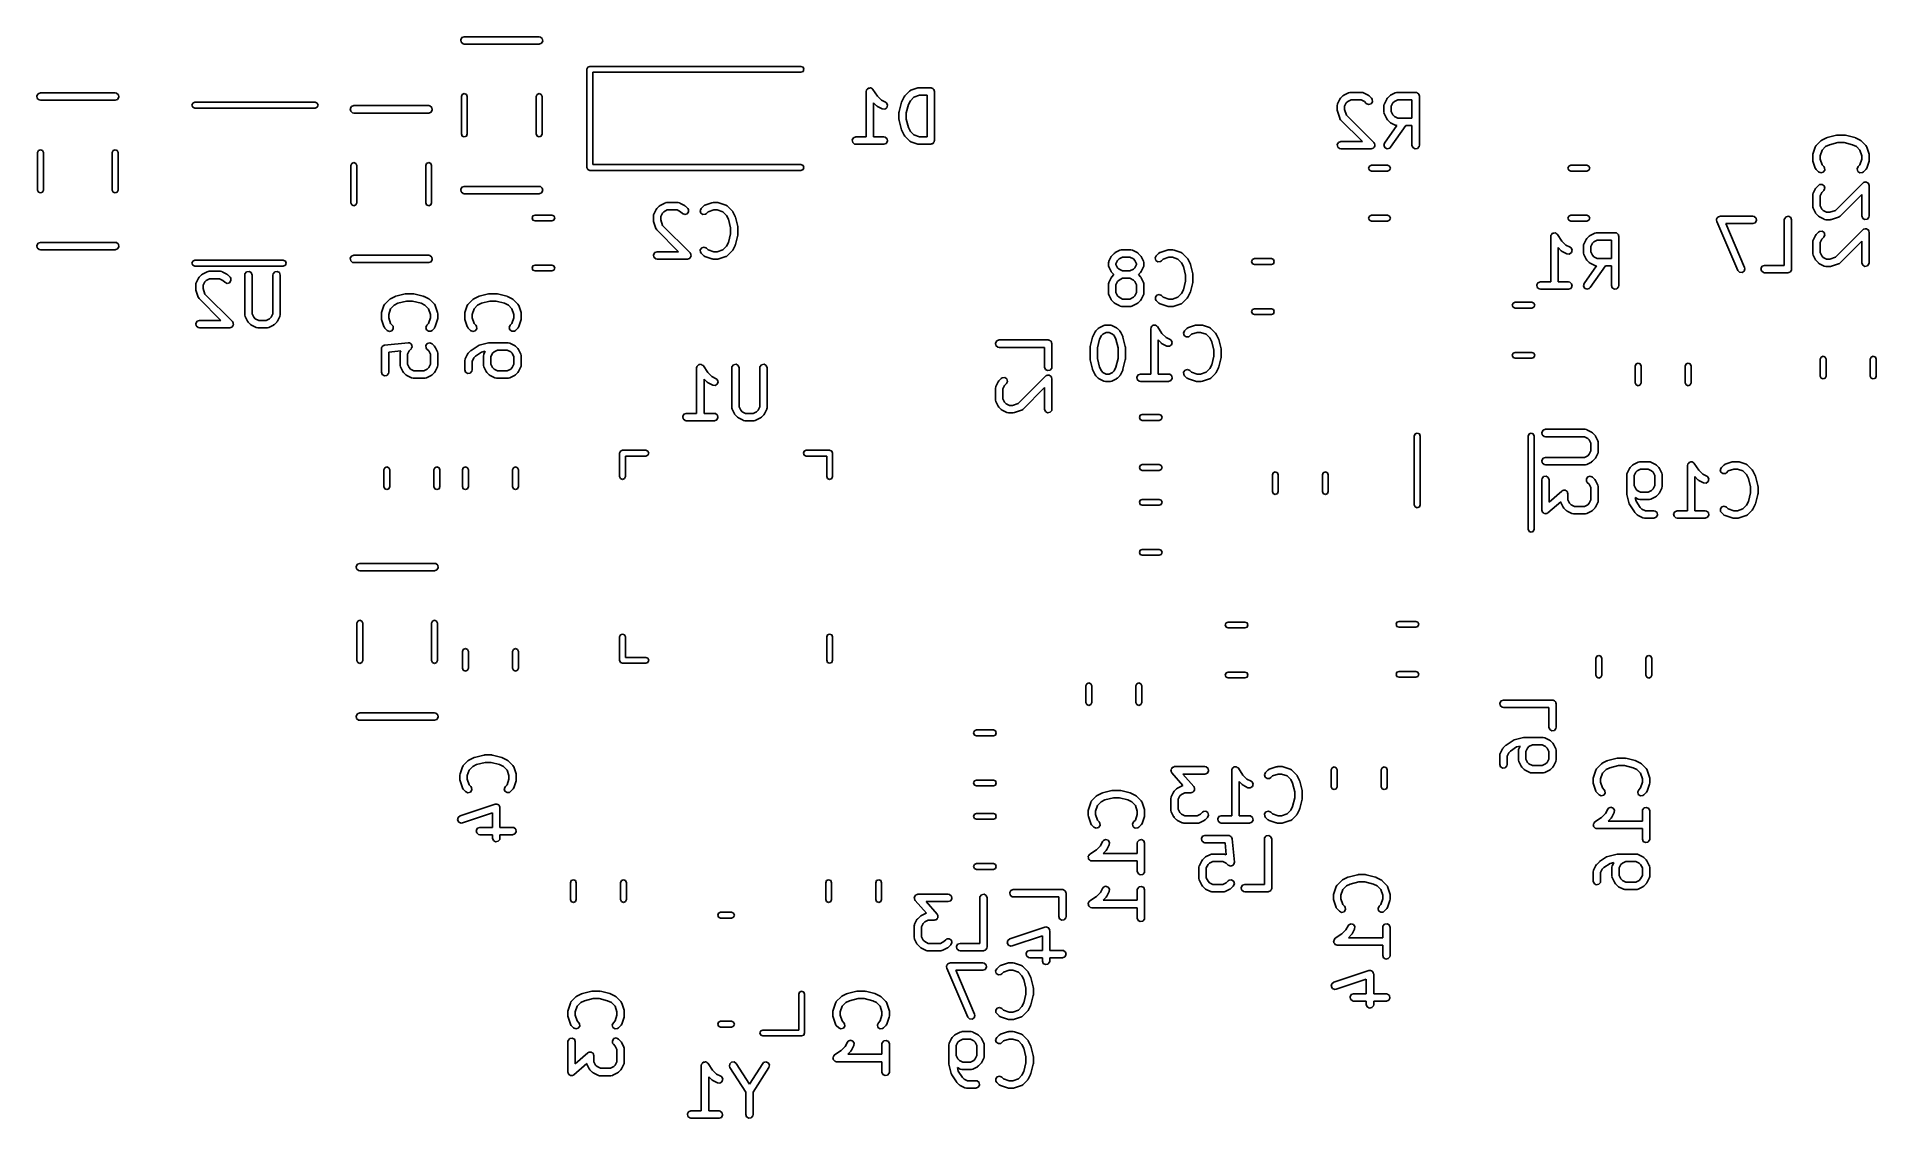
# Model space of a CAD drawing. Extents: x 5.35 to 6.82, y -5.08 to -4.21.
import ezdxf

# ---------------------------------------------------------------- set-up
doc = ezdxf.new("R2010")
doc.units = 0
doc.header["$MEASUREMENT"] = 0
doc.layers.add('BLACK', color=7, linetype='CONTINUOUS')

msp = doc.modelspace()

# ---------------------------------------------------------------- linework, layer by layer
at = {"layer": 'BLACK', "linetype": 'CONTINUOUS'}
for p, q in [((5.68709, -4.21699), (5.6881, -4.21524)), ((5.68744, -4.21898), (5.68709, -4.21699)), ((5.68899, -4.22027), (5.68744, -4.21898)), ((5.6881, -4.21524), (5.69, -4.21455)), ((5.69, -4.21455), (5.75, -4.21455)), ((5.75, -4.21455), (5.75101, -4.21473)), ((5.75101, -4.21473), (5.75256, -4.21602)), ((5.75291, -4.21801), (5.7519, -4.21976)), ((5.75256, -4.21602), (5.75291, -4.21801)), ((5.69, -4.22045), (5.68899, -4.22027)), ((5.75, -4.22045), (5.69, -4.22045)), ((5.7519, -4.21976), (5.75, -4.22045)), ((5.78835, -4.24063), (5.78904, -4.23896)), ((5.78835, -4.31937), (5.78835, -4.24063)), ((5.78904, -4.23896), (5.79071, -4.23827)), ((5.79071, -4.23827), (5.96, -4.23827)), ((5.96, -4.24299), (5.79307, -4.24299)), ((5.79307, -4.24299), (5.79307, -4.31701)), ((5.96, -4.23827), (5.96167, -4.23896)), ((5.96167, -4.2423), (5.96, -4.24299)), ((5.96167, -4.23896), (5.96236, -4.24063)), ((5.96236, -4.24063), (5.96167, -4.2423)), ((5.34709, -4.26199), (5.3481, -4.26024)), ((5.34744, -4.26398), (5.34709, -4.26199)), ((5.3481, -4.26024), (5.35, -4.25955)), ((5.35, -4.25955), (5.41, -4.25955)), ((5.41, -4.25955), (5.41101, -4.25973)), ((5.41101, -4.25973), (5.41256, -4.26102)), ((5.41291, -4.26301), (5.4119, -4.26476)), ((5.41256, -4.26102), (5.41291, -4.26301)), ((5.68764, -4.2625), (5.68833, -4.26083)), ((5.68764, -4.2925), (5.68764, -4.2625)), ((5.68833, -4.26083), (5.69, -4.26014)), ((5.69, -4.26014), (5.69167, -4.26083)), ((5.69167, -4.26083), (5.69236, -4.2625)), ((5.69236, -4.2625), (5.69236, -4.2925)), ((5.74764, -4.2625), (5.74833, -4.26083)), ((5.74764, -4.2925), (5.74764, -4.2625)), ((5.74833, -4.26083), (5.75, -4.26014)), ((5.75, -4.26014), (5.75167, -4.26083)), ((5.75167, -4.26083), (5.75236, -4.2625)), ((5.75236, -4.2625), (5.75236, -4.2925)), ((6.01236, -4.25844), (6.01254, -4.25743)), ((6.01236, -4.29486), (6.01236, -4.25844)), ((6.01254, -4.25743), (6.01265, -4.2573)), ((6.01265, -4.2573), (6.01267, -4.25713)), ((6.01267, -4.25713), (6.01329, -4.25654)), ((6.01329, -4.25654), (6.01384, -4.25588)), ((6.01384, -4.25588), (6.01401, -4.25585)), ((6.01401, -4.25585), (6.01413, -4.25574)), ((6.01413, -4.25574), (6.01498, -4.25568)), ((6.01498, -4.25568), (6.01583, -4.25553)), ((6.01583, -4.25553), (6.01597, -4.25562)), ((6.01597, -4.25562), (6.01614, -4.25561)), ((6.01614, -4.25561), (6.01683, -4.25611)), ((6.01683, -4.25611), (6.01758, -4.25654)), ((6.01758, -4.25654), (6.01763, -4.2567)), ((6.01763, -4.2567), (6.01777, -4.2568)), ((6.01777, -4.2568), (6.02136, -4.26218)), ((6.02136, -4.26218), (6.02456, -4.26539)), ((6.0408, -4.26649), (6.04267, -4.26274)), ((6.04267, -4.26274), (6.0432, -4.26203)), ((6.0432, -4.26203), (6.04322, -4.26198)), ((6.04322, -4.26198), (6.04697, -4.25823)), ((6.04697, -4.25823), (6.04781, -4.25764)), ((6.05066, -4.2629), (6.04774, -4.26581)), ((6.04781, -4.25764), (6.04799, -4.25762)), ((6.04799, -4.25762), (6.04813, -4.25751)), ((6.04813, -4.25751), (6.05375, -4.25564)), ((6.05516, -4.26139), (6.05066, -4.2629)), ((6.05375, -4.25564), (6.05462, -4.25551)), ((6.05462, -4.25551), (6.05469, -4.25549)), ((6.05469, -4.25549), (6.06406, -4.25549)), ((6.06111, -4.26139), (6.05516, -4.26139)), ((6.06111, -4.29486), (6.06111, -4.26139)), ((6.06406, -4.25549), (6.06444, -4.25556)), ((6.06444, -4.25556), (6.06457, -4.25553)), ((6.06457, -4.25553), (6.06469, -4.2556)), ((6.06469, -4.2556), (6.06507, -4.25567)), ((6.06507, -4.25567), (6.06566, -4.25616)), ((6.06566, -4.25616), (6.06632, -4.25654)), ((6.06632, -4.25654), (6.06641, -4.25679)), ((6.06641, -4.25679), (6.06662, -4.25696)), ((6.06662, -4.25696), (6.06675, -4.25772)), ((6.06675, -4.25772), (6.06701, -4.25844)), ((6.06701, -4.25844), (6.06701, -4.29781)), ((6.39285, -4.2638), (6.39472, -4.26193)), ((6.39472, -4.26193), (6.39545, -4.26142)), ((6.39545, -4.26142), (6.39549, -4.26137)), ((6.39549, -4.26137), (6.39924, -4.2595)), ((6.39924, -4.2595), (6.40022, -4.25921)), ((6.40022, -4.25921), (6.4004, -4.25925)), ((6.4004, -4.25925), (6.40056, -4.25919)), ((6.40056, -4.25919), (6.40994, -4.25919)), ((6.40994, -4.25919), (6.41095, -4.25937)), ((6.41095, -4.25937), (6.41108, -4.25948)), ((6.41108, -4.25948), (6.41126, -4.2595)), ((6.41126, -4.2595), (6.41501, -4.26137)), ((6.41501, -4.26137), (6.41571, -4.2619)), ((6.41571, -4.2619), (6.41577, -4.26193)), ((6.41577, -4.26193), (6.41765, -4.2638)), ((6.43034, -4.2638), (6.43222, -4.26193)), ((6.43222, -4.26193), (6.43294, -4.26142)), ((6.43294, -4.26142), (6.43299, -4.26137)), ((6.43299, -4.26137), (6.43674, -4.2595)), ((6.43674, -4.2595), (6.43772, -4.25921)), ((6.43772, -4.25921), (6.43789, -4.25925)), ((6.43789, -4.25925), (6.43806, -4.25919)), ((6.43806, -4.25919), (6.45305, -4.25919)), ((6.45305, -4.25919), (6.45344, -4.25926)), ((6.45344, -4.25926), (6.45357, -4.25923)), ((6.45357, -4.25923), (6.45368, -4.2593)), ((6.45368, -4.2593), (6.45406, -4.25937)), ((6.45406, -4.25937), (6.45465, -4.25986)), ((6.45465, -4.25986), (6.45532, -4.26024)), ((6.45532, -4.26024), (6.45541, -4.26049)), ((6.45541, -4.26049), (6.45561, -4.26066)), ((6.45561, -4.26066), (6.45575, -4.26142)), ((6.45575, -4.26142), (6.45601, -4.26214)), ((6.45601, -4.26214), (6.45601, -4.30151)), ((5.34899, -4.26527), (5.34744, -4.26398)), ((5.35, -4.26545), (5.34899, -4.26527)), ((5.41, -4.26545), (5.35, -4.26545)), ((5.4119, -4.26476), (5.41, -4.26545)), ((5.47157, -4.26937), (5.47227, -4.2677)), ((5.47227, -4.27104), (5.47157, -4.26937)), ((5.47227, -4.2677), (5.47394, -4.26701)), ((5.47394, -4.27173), (5.47227, -4.27104)), ((5.47394, -4.26701), (5.57039, -4.26701)), ((5.57039, -4.27173), (5.47394, -4.27173)), ((5.57039, -4.26701), (5.57206, -4.2677)), ((5.57206, -4.27104), (5.57039, -4.27173)), ((5.57206, -4.2677), (5.57276, -4.26937)), ((5.57276, -4.26937), (5.57206, -4.27104)), ((5.59851, -4.27224), (5.59952, -4.27049)), ((5.59886, -4.27423), (5.59851, -4.27224)), ((5.60041, -4.27553), (5.59886, -4.27423)), ((5.59952, -4.27049), (5.60142, -4.2698)), ((5.60142, -4.27571), (5.60041, -4.27553)), ((5.60142, -4.2698), (5.66142, -4.2698)), ((5.66142, -4.27571), (5.60142, -4.27571)), ((5.66142, -4.2698), (5.66243, -4.26998)), ((5.66332, -4.27502), (5.66142, -4.27571)), ((5.66243, -4.26998), (5.66397, -4.27128)), ((5.66433, -4.27327), (5.66332, -4.27502)), ((5.66397, -4.27128), (5.66433, -4.27327)), ((6.02073, -4.2699), (6.01827, -4.26744)), ((6.01827, -4.26744), (6.01827, -4.29486)), ((6.02078, -4.26993), (6.02073, -4.2699)), ((6.02149, -4.27046), (6.02078, -4.26993)), ((6.02524, -4.27233), (6.02149, -4.27046)), ((6.02456, -4.26539), (6.02788, -4.26705)), ((6.02725, -4.27256), (6.02524, -4.27233)), ((6.02894, -4.27145), (6.02725, -4.27256)), ((6.02788, -4.26705), (6.02871, -4.26766)), ((6.02871, -4.26766), (6.02951, -4.26951)), ((6.02951, -4.26951), (6.02894, -4.27145)), ((6.03861, -4.27531), (6.03871, -4.27473)), ((6.03861, -4.28094), (6.03861, -4.27531)), ((6.0387, -4.2746), (6.04057, -4.2671)), ((6.03871, -4.27473), (6.0387, -4.2746)), ((6.04057, -4.2671), (6.04078, -4.26663)), ((6.04078, -4.26663), (6.0408, -4.26649)), ((6.04622, -4.26884), (6.04451, -4.27568)), ((6.04451, -4.27568), (6.04451, -4.28057)), ((6.04774, -4.26581), (6.04622, -4.26884)), ((6.39011, -4.26964), (6.39029, -4.26863)), ((6.39011, -4.27339), (6.39011, -4.26964)), ((6.39013, -4.27345), (6.39011, -4.27339)), ((6.39026, -4.27432), (6.39013, -4.27345)), ((6.39214, -4.27995), (6.39026, -4.27432)), ((6.39029, -4.26863), (6.3904, -4.26849)), ((6.3904, -4.26849), (6.39042, -4.26832)), ((6.39042, -4.26832), (6.3923, -4.26457)), ((6.3923, -4.26457), (6.39282, -4.26386)), ((6.39282, -4.26386), (6.39285, -4.2638)), ((6.39736, -4.26764), (6.39602, -4.27034)), ((6.39602, -4.27034), (6.39602, -4.27291)), ((6.39602, -4.27291), (6.39752, -4.27742)), ((6.39856, -4.26644), (6.39736, -4.26764)), ((6.39752, -4.27742), (6.41952, -4.29942)), ((6.40126, -4.26509), (6.39856, -4.26644)), ((6.40924, -4.26509), (6.40126, -4.26509)), ((6.41194, -4.26644), (6.40924, -4.26509)), ((6.41347, -4.26798), (6.41194, -4.26644)), ((6.4153, -4.26883), (6.41347, -4.26798)), ((6.41725, -4.26831), (6.4153, -4.26883)), ((6.41841, -4.26665), (6.41725, -4.26831)), ((6.41765, -4.2638), (6.41824, -4.26464)), ((6.41824, -4.26464), (6.41841, -4.26665)), ((6.4276, -4.26964), (6.42778, -4.26863)), ((6.4276, -4.27526), (6.4276, -4.26964)), ((6.42767, -4.27543), (6.4276, -4.27526)), ((6.42762, -4.2756), (6.42767, -4.27543)), ((6.42792, -4.27658), (6.42762, -4.2756)), ((6.42778, -4.26863), (6.4279, -4.26849)), ((6.4279, -4.26849), (6.42792, -4.26832)), ((6.42792, -4.26832), (6.42979, -4.26457)), ((6.42979, -4.28033), (6.42792, -4.27658)), ((6.42979, -4.26457), (6.43032, -4.26386)), ((6.43032, -4.26386), (6.43034, -4.2638)), ((6.43486, -4.26764), (6.43351, -4.27034)), ((6.43351, -4.27034), (6.43351, -4.27457)), ((6.43351, -4.27457), (6.43486, -4.27726)), ((6.43606, -4.26644), (6.43486, -4.26764)), ((6.43486, -4.27726), (6.43606, -4.27846)), ((6.43875, -4.26509), (6.43606, -4.26644)), ((6.43606, -4.27846), (6.43875, -4.27981)), ((6.4501, -4.26509), (6.43875, -4.26509)), ((6.4501, -4.27981), (6.4501, -4.26509)), ((5.68833, -4.29417), (5.68764, -4.2925)), ((5.69236, -4.2925), (5.69167, -4.29417)), ((5.74833, -4.29417), (5.74764, -4.2925)), ((5.75236, -4.2925), (5.75167, -4.29417)), ((6.03866, -4.28107), (6.03861, -4.28094)), ((6.0387, -4.28165), (6.03866, -4.28107)), ((6.04057, -4.28915), (6.0387, -4.28165)), ((6.04065, -4.28927), (6.04057, -4.28915)), ((6.0408, -4.28976), (6.04065, -4.28927)), ((6.04267, -4.29351), (6.0408, -4.28976)), ((6.04451, -4.28057), (6.04622, -4.28741)), ((6.04622, -4.28741), (6.04774, -4.29044)), ((6.04774, -4.29044), (6.05066, -4.29335)), ((6.39225, -4.28009), (6.39214, -4.27995)), ((6.39226, -4.28026), (6.39225, -4.28009)), ((6.39285, -4.2811), (6.39226, -4.28026)), ((6.41031, -4.29856), (6.39285, -4.2811)), ((6.42814, -4.29982), (6.43802, -4.28571)), ((6.42984, -4.28038), (6.42979, -4.28033)), ((6.43034, -4.2811), (6.42984, -4.28038)), ((6.43222, -4.28298), (6.43034, -4.2811)), ((6.43228, -4.283), (6.43222, -4.28298)), ((6.43299, -4.28353), (6.43228, -4.283)), ((6.44522, -4.28572), (6.43298, -4.3032)), ((6.43674, -4.2854), (6.43299, -4.28353)), ((6.43691, -4.28542), (6.43674, -4.2854)), ((6.43705, -4.28554), (6.43691, -4.28542)), ((6.43802, -4.28571), (6.43705, -4.28554)), ((6.43875, -4.27981), (6.4501, -4.27981)), ((6.4501, -4.28572), (6.44522, -4.28572)), ((6.4501, -4.30151), (6.4501, -4.28572)), ((5.34764, -4.3075), (5.34833, -4.30583)), ((5.34764, -4.3375), (5.34764, -4.3075)), ((5.34833, -4.30583), (5.35, -4.30514)), ((5.35, -4.30514), (5.35167, -4.30583)), ((5.35167, -4.30583), (5.35236, -4.3075)), ((5.35236, -4.3075), (5.35236, -4.3375)), ((5.40764, -4.3075), (5.40833, -4.30583)), ((5.40764, -4.3375), (5.40764, -4.3075)), ((5.40833, -4.30583), (5.41, -4.30514)), ((5.41, -4.30514), (5.41167, -4.30583)), ((5.41167, -4.30583), (5.41236, -4.3075)), ((5.41236, -4.3075), (5.41236, -4.3375)), ((5.69, -4.29486), (5.68833, -4.29417)), ((5.69167, -4.29417), (5.69, -4.29486)), ((5.75, -4.29486), (5.74833, -4.29417)), ((5.75167, -4.29417), (5.75, -4.29486)), ((6.00116, -4.2973), (6.00217, -4.29555)), ((6.00151, -4.29929), (6.00116, -4.2973)), ((6.00306, -4.30058), (6.00151, -4.29929)), ((6.00217, -4.29555), (6.00407, -4.29486)), ((6.00407, -4.30076), (6.00306, -4.30058)), ((6.00407, -4.29486), (6.01236, -4.29486)), ((6.02656, -4.30076), (6.00407, -4.30076)), ((6.01827, -4.29486), (6.02656, -4.29486)), ((6.02656, -4.29486), (6.02757, -4.29504)), ((6.02846, -4.30007), (6.02656, -4.30076)), ((6.02757, -4.29504), (6.02912, -4.29633)), ((6.02947, -4.29832), (6.02846, -4.30007)), ((6.02912, -4.29633), (6.02947, -4.29832)), ((6.04272, -4.29355), (6.04267, -4.29351)), ((6.04322, -4.29427), (6.04272, -4.29355)), ((6.04697, -4.29802), (6.04322, -4.29427)), ((6.04713, -4.2981), (6.04697, -4.29802)), ((6.04723, -4.29825), (6.04713, -4.2981)), ((6.04813, -4.29874), (6.04723, -4.29825)), ((6.05375, -4.30061), (6.04813, -4.29874)), ((6.05066, -4.29335), (6.05516, -4.29486)), ((6.05382, -4.30061), (6.05375, -4.30061)), ((6.05469, -4.30076), (6.05382, -4.30061)), ((6.06406, -4.30076), (6.05469, -4.30076)), ((6.05516, -4.29486), (6.06111, -4.29486)), ((6.06478, -4.3005), (6.06406, -4.30076)), ((6.06554, -4.30037), (6.06478, -4.3005)), ((6.06571, -4.30016), (6.06554, -4.30037)), ((6.06596, -4.30007), (6.06571, -4.30016)), ((6.06634, -4.29941), (6.06596, -4.30007)), ((6.06683, -4.29882), (6.06634, -4.29941)), ((6.0669, -4.29844), (6.06683, -4.29882)), ((6.06697, -4.29832), (6.0669, -4.29844)), ((6.06701, -4.29781), (6.06694, -4.29819)), ((6.06694, -4.29819), (6.06697, -4.29832)), ((6.39015, -4.301), (6.39116, -4.29925)), ((6.39051, -4.30299), (6.39015, -4.301)), ((6.39205, -4.30429), (6.39051, -4.30299)), ((6.39116, -4.29925), (6.39306, -4.29856)), ((6.39306, -4.30446), (6.39205, -4.30429)), ((6.39306, -4.29856), (6.41031, -4.29856)), ((6.41743, -4.30446), (6.39306, -4.30446)), ((6.41827, -4.30416), (6.41743, -4.30446)), ((6.41913, -4.30393), (6.41827, -4.30416)), ((6.41921, -4.30382), (6.41913, -4.30393)), ((6.41933, -4.30377), (6.41921, -4.30382)), ((6.41978, -4.303), (6.41933, -4.30377)), ((6.41952, -4.29942), (6.41989, -4.29995)), ((6.42029, -4.30228), (6.41978, -4.303)), ((6.41989, -4.29995), (6.41999, -4.30003)), ((6.41999, -4.30003), (6.42001, -4.30011)), ((6.42001, -4.30011), (6.42011, -4.30026)), ((6.42011, -4.30026), (6.42019, -4.30115)), ((6.42019, -4.30115), (6.42034, -4.30202)), ((6.42034, -4.30202), (6.42027, -4.30214)), ((6.42027, -4.30214), (6.42029, -4.30228)), ((6.42762, -4.30177), (6.42814, -4.29982)), ((6.42847, -4.3036), (6.42762, -4.30177)), ((6.4303, -4.30445), (6.42847, -4.3036)), ((6.43225, -4.30393), (6.4303, -4.30445)), ((6.43298, -4.3032), (6.43225, -4.30393)), ((6.45079, -4.30341), (6.4501, -4.30151)), ((6.45254, -4.30442), (6.45079, -4.30341)), ((6.45453, -4.30407), (6.45254, -4.30442)), ((6.45583, -4.30252), (6.45453, -4.30407)), ((6.45601, -4.30151), (6.45583, -4.30252)), ((6.7717, -4.30865), (6.77358, -4.30303)), ((6.77358, -4.30303), (6.77407, -4.30212)), ((6.77407, -4.30212), (6.77422, -4.30203)), ((6.77422, -4.30203), (6.77429, -4.30187)), ((6.77429, -4.30187), (6.77804, -4.29812)), ((6.77896, -4.30555), (6.77746, -4.31006)), ((6.77804, -4.29812), (6.77876, -4.29762)), ((6.77876, -4.29762), (6.77881, -4.29757)), ((6.77881, -4.29757), (6.78256, -4.29569)), ((6.78188, -4.30264), (6.77896, -4.30555)), ((6.78491, -4.30112), (6.78188, -4.30264)), ((6.78256, -4.29569), (6.78304, -4.29555)), ((6.78304, -4.29555), (6.78316, -4.29547)), ((6.78316, -4.29547), (6.79066, -4.2936)), ((6.79174, -4.29941), (6.78491, -4.30112)), ((6.79066, -4.2936), (6.79125, -4.29355)), ((6.79125, -4.29355), (6.79138, -4.29351)), ((6.79138, -4.29351), (6.797, -4.29351)), ((6.79664, -4.29941), (6.79174, -4.29941)), ((6.80347, -4.30112), (6.79664, -4.29941)), ((6.797, -4.29351), (6.79758, -4.29361)), ((6.79758, -4.29361), (6.79772, -4.2936)), ((6.79772, -4.2936), (6.80522, -4.29547)), ((6.8065, -4.30264), (6.80347, -4.30112)), ((6.80522, -4.29547), (6.80568, -4.29568)), ((6.80568, -4.29568), (6.80582, -4.29569)), ((6.80582, -4.29569), (6.80957, -4.29757)), ((6.80942, -4.30555), (6.8065, -4.30264)), ((6.81092, -4.31006), (6.80942, -4.30555)), ((6.80957, -4.29757), (6.81028, -4.29809)), ((6.81028, -4.29809), (6.81034, -4.29812)), ((6.81034, -4.29812), (6.81409, -4.30187)), ((6.81409, -4.30187), (6.81467, -4.30271)), ((6.81467, -4.30271), (6.81469, -4.30289)), ((6.81469, -4.30289), (6.8148, -4.30303)), ((6.8148, -4.30303), (6.81667, -4.30865)), ((5.59906, -4.31776), (5.59975, -4.31609)), ((5.59906, -4.34776), (5.59906, -4.31776)), ((5.59975, -4.31609), (5.60142, -4.31539)), ((5.60142, -4.31539), (5.60309, -4.31609)), ((5.60309, -4.31609), (5.60378, -4.31776)), ((5.60378, -4.31776), (5.60378, -4.34776)), ((5.65906, -4.31776), (5.65975, -4.31609)), ((5.65906, -4.34776), (5.65906, -4.31776)), ((5.65975, -4.31609), (5.66142, -4.31539)), ((5.66142, -4.31539), (5.66309, -4.31609)), ((5.66309, -4.31609), (5.66378, -4.31776)), ((5.66378, -4.31776), (5.66378, -4.34776)), ((5.78904, -4.32104), (5.78835, -4.31937)), ((5.79071, -4.32173), (5.78904, -4.32104)), ((5.96, -4.32173), (5.79071, -4.32173)), ((5.79307, -4.31701), (5.96, -4.31701)), ((5.96, -4.31701), (5.96167, -4.3177)), ((5.96167, -4.32104), (5.96, -4.32173)), ((5.96167, -4.3177), (5.96236, -4.31937)), ((5.96236, -4.31937), (5.96167, -4.32104)), ((6.41523, -4.31992), (6.41592, -4.31825)), ((6.41592, -4.32159), (6.41523, -4.31992)), ((6.41592, -4.31825), (6.41759, -4.31756)), ((6.41759, -4.32228), (6.41592, -4.32159)), ((6.41759, -4.31756), (6.4304, -4.31756)), ((6.4304, -4.32228), (6.41759, -4.32228)), ((6.4304, -4.31756), (6.43208, -4.31825)), ((6.43208, -4.32159), (6.4304, -4.32228)), ((6.43208, -4.31825), (6.43277, -4.31992)), ((6.43277, -4.31992), (6.43208, -4.32159)), ((6.57523, -4.31992), (6.57592, -4.31825)), ((6.57592, -4.32159), (6.57523, -4.31992)), ((6.57592, -4.31825), (6.57759, -4.31756)), ((6.57759, -4.32228), (6.57592, -4.32159)), ((6.57759, -4.31756), (6.5904, -4.31756)), ((6.5904, -4.32228), (6.57759, -4.32228)), ((6.5904, -4.31756), (6.59207, -4.31825)), ((6.59207, -4.32159), (6.5904, -4.32228)), ((6.59207, -4.31825), (6.59277, -4.31992)), ((6.59277, -4.31992), (6.59207, -4.32159)), ((6.77155, -4.30958), (6.7717, -4.30871)), ((6.77155, -4.31333), (6.77155, -4.30958)), ((6.77157, -4.31339), (6.77155, -4.31333)), ((6.7717, -4.31427), (6.77157, -4.31339)), ((6.7717, -4.30871), (6.7717, -4.30865)), ((6.77358, -4.31989), (6.7717, -4.31427)), ((6.77369, -4.32003), (6.77358, -4.31989)), ((6.7737, -4.32021), (6.77369, -4.32003)), ((6.77429, -4.32105), (6.7737, -4.32021)), ((6.77616, -4.32292), (6.77429, -4.32105)), ((6.77746, -4.31006), (6.77746, -4.31285)), ((6.77746, -4.31285), (6.77896, -4.31736)), ((6.77896, -4.31736), (6.78034, -4.31874)), ((6.7811, -4.3216), (6.77995, -4.32325)), ((6.78034, -4.31874), (6.78093, -4.31958)), ((6.78093, -4.31958), (6.7811, -4.3216)), ((6.80718, -4.32058), (6.80804, -4.31874)), ((6.8077, -4.32253), (6.80718, -4.32058)), ((6.80936, -4.32368), (6.8077, -4.32253)), ((6.80804, -4.31874), (6.80942, -4.31736)), ((6.80942, -4.31736), (6.81092, -4.31285)), ((6.81092, -4.31285), (6.81092, -4.31006)), ((6.81409, -4.32105), (6.81221, -4.32292)), ((6.81416, -4.32089), (6.81409, -4.32105)), ((6.81431, -4.32079), (6.81416, -4.32089)), ((6.8148, -4.31989), (6.81431, -4.32079)), ((6.81667, -4.31427), (6.8148, -4.31989)), ((6.81667, -4.30865), (6.8168, -4.30952)), ((6.81683, -4.31333), (6.81667, -4.3142)), ((6.81667, -4.3142), (6.81667, -4.31427)), ((6.8168, -4.30952), (6.81683, -4.30958)), ((6.81683, -4.30958), (6.81683, -4.31333)), ((5.34833, -4.33917), (5.34764, -4.3375)), ((5.35236, -4.3375), (5.35167, -4.33917)), ((5.40833, -4.33917), (5.40764, -4.3375)), ((5.41236, -4.3375), (5.41167, -4.33917)), ((5.68709, -4.33699), (5.6881, -4.33524)), ((5.68744, -4.33898), (5.68709, -4.33699)), ((5.6881, -4.33524), (5.69, -4.33455)), ((5.69, -4.33455), (5.75, -4.33455)), ((5.75, -4.33455), (5.75101, -4.33473)), ((5.75101, -4.33473), (5.75256, -4.33602)), ((5.75256, -4.33602), (5.75291, -4.33801)), ((6.77186, -4.34013), (6.77374, -4.33638)), ((6.77374, -4.33638), (6.77426, -4.33568)), ((6.77426, -4.33568), (6.77429, -4.33562)), ((6.77429, -4.33562), (6.77616, -4.33374)), ((6.778, -4.32377), (6.77616, -4.32292)), ((6.77616, -4.33374), (6.777, -4.33315)), ((6.777, -4.33315), (6.77902, -4.33298)), ((6.77995, -4.32325), (6.778, -4.32377)), ((6.77902, -4.33298), (6.78067, -4.33414)), ((6.78119, -4.33609), (6.78034, -4.33792)), ((6.78067, -4.33414), (6.78119, -4.33609)), ((6.78978, -4.35387), (6.81179, -4.33187)), ((6.81137, -4.32351), (6.80936, -4.32368)), ((6.81221, -4.32292), (6.81137, -4.32351)), ((6.81179, -4.33187), (6.81231, -4.3315)), ((6.81231, -4.3315), (6.8124, -4.3314)), ((6.8124, -4.3314), (6.81248, -4.33138)), ((6.81248, -4.33138), (6.81263, -4.33128)), ((6.81263, -4.33128), (6.81351, -4.3312)), ((6.81351, -4.3312), (6.81439, -4.33105)), ((6.81439, -4.33105), (6.8145, -4.33112)), ((6.8145, -4.33112), (6.81464, -4.3311)), ((6.81464, -4.3311), (6.81537, -4.33161)), ((6.81537, -4.33161), (6.81614, -4.33206)), ((6.81614, -4.33206), (6.81618, -4.33218)), ((6.81618, -4.33218), (6.81629, -4.33226)), ((6.81629, -4.33226), (6.81652, -4.33312)), ((6.81652, -4.33312), (6.81683, -4.33396)), ((6.81683, -4.33396), (6.81683, -4.35833)), ((5.35, -4.33986), (5.34833, -4.33917)), ((5.35167, -4.33917), (5.35, -4.33986)), ((5.41, -4.33986), (5.40833, -4.33917)), ((5.41167, -4.33917), (5.41, -4.33986)), ((5.59975, -4.34943), (5.59906, -4.34776)), ((5.60142, -4.35012), (5.59975, -4.34943)), ((5.60309, -4.34943), (5.60142, -4.35012)), ((5.60378, -4.34776), (5.60309, -4.34943)), ((5.65975, -4.34943), (5.65906, -4.34776)), ((5.66142, -4.35012), (5.65975, -4.34943)), ((5.66309, -4.34943), (5.66142, -4.35012)), ((5.66378, -4.34776), (5.66309, -4.34943)), ((5.68899, -4.34027), (5.68744, -4.33898)), ((5.69, -4.34045), (5.68899, -4.34027)), ((5.75, -4.34045), (5.69, -4.34045)), ((5.7519, -4.33976), (5.75, -4.34045)), ((5.75291, -4.33801), (5.7519, -4.33976)), ((5.84434, -4.35229), (5.84436, -4.35223)), ((5.84436, -4.35223), (5.84624, -4.35035)), ((5.84624, -4.35035), (5.84696, -4.34985)), ((5.84696, -4.34985), (5.84701, -4.3498)), ((5.84701, -4.3498), (5.85076, -4.34793)), ((5.85076, -4.34793), (5.85174, -4.34763)), ((5.85174, -4.34763), (5.85191, -4.34767)), ((5.85191, -4.34767), (5.85208, -4.34761)), ((5.85208, -4.34761), (5.86145, -4.34761)), ((5.86145, -4.34761), (5.86246, -4.34779)), ((5.86246, -4.34779), (5.8626, -4.3479)), ((5.8626, -4.3479), (5.86277, -4.34793)), ((5.86277, -4.34793), (5.86652, -4.3498)), ((5.86652, -4.3498), (5.86723, -4.35033)), ((5.86723, -4.35033), (5.86729, -4.35035)), ((5.86729, -4.35035), (5.86916, -4.35223)), ((5.86916, -4.35223), (5.86975, -4.35307)), ((5.87913, -4.35406), (5.87999, -4.35223)), ((5.87999, -4.35223), (5.88186, -4.35035)), ((5.88186, -4.35035), (5.8827, -4.34976)), ((5.8827, -4.34976), (5.88288, -4.34975)), ((5.88288, -4.34975), (5.88301, -4.34964)), ((5.88301, -4.34964), (5.88864, -4.34776)), ((5.88864, -4.34776), (5.88951, -4.34764)), ((5.88951, -4.34764), (5.88957, -4.34761)), ((5.88957, -4.34761), (5.89332, -4.34761)), ((5.89332, -4.34761), (5.89419, -4.34777)), ((5.89419, -4.34777), (5.89426, -4.34776)), ((5.89426, -4.34776), (5.89988, -4.34964)), ((5.89988, -4.34964), (5.90078, -4.35013)), ((5.90078, -4.35013), (5.90087, -4.35028)), ((5.90087, -4.35028), (5.90103, -4.35035)), ((5.90103, -4.35035), (5.90478, -4.3541)), ((6.77155, -4.34145), (6.77173, -4.34044)), ((6.77155, -4.35083), (6.77155, -4.34145)), ((6.77161, -4.35099), (6.77155, -4.35083)), ((6.77157, -4.35117), (6.77161, -4.35099)), ((6.77186, -4.35215), (6.77157, -4.35117)), ((6.77173, -4.34044), (6.77184, -4.34031)), ((6.77184, -4.34031), (6.77186, -4.34013)), ((6.77374, -4.3559), (6.77186, -4.35215)), ((6.7788, -4.33945), (6.77746, -4.34215)), ((6.77746, -4.34215), (6.77746, -4.35013)), ((6.77746, -4.35013), (6.7788, -4.35283)), ((6.78034, -4.33792), (6.7788, -4.33945)), ((6.81092, -4.34108), (6.79346, -4.35854)), ((6.81092, -4.35833), (6.81092, -4.34108)), ((5.74436, -4.35992), (5.74505, -4.35825)), ((5.74505, -4.36159), (5.74436, -4.35992)), ((5.74505, -4.35825), (5.74672, -4.35756)), ((5.74672, -4.36228), (5.74505, -4.36159)), ((5.74672, -4.35756), (5.76021, -4.35756)), ((5.76021, -4.36228), (5.74672, -4.36228)), ((5.76021, -4.35756), (5.76188, -4.35825)), ((5.76188, -4.36159), (5.76021, -4.36228)), ((5.76188, -4.35825), (5.76257, -4.35992)), ((5.76257, -4.35992), (5.76188, -4.36159)), ((5.84163, -4.35807), (5.8418, -4.35706)), ((5.84163, -4.36181), (5.84163, -4.35807)), ((5.84165, -4.36188), (5.84163, -4.36181)), ((5.84178, -4.36275), (5.84165, -4.36188)), ((5.84365, -4.36837), (5.84178, -4.36275)), ((5.8418, -4.35706), (5.84192, -4.35692)), ((5.84192, -4.35692), (5.84194, -4.35674)), ((5.84194, -4.35674), (5.84381, -4.353)), ((5.84381, -4.353), (5.84434, -4.35229)), ((5.84888, -4.35606), (5.84753, -4.35876)), ((5.84753, -4.35876), (5.84753, -4.36134)), ((5.84753, -4.36134), (5.84903, -4.36584)), ((5.85008, -4.35487), (5.84888, -4.35606)), ((5.84903, -4.36584), (5.87104, -4.38785)), ((5.85277, -4.35352), (5.85008, -4.35487)), ((5.86075, -4.35352), (5.85277, -4.35352)), ((5.86345, -4.35487), (5.86075, -4.35352)), ((5.86499, -4.3564), (5.86345, -4.35487)), ((5.86682, -4.35726), (5.86499, -4.3564)), ((5.86877, -4.35673), (5.86682, -4.35726)), ((5.86993, -4.35508), (5.86877, -4.35673)), ((5.86975, -4.35307), (5.86993, -4.35508)), ((5.87965, -4.35601), (5.87913, -4.35406)), ((5.88131, -4.35717), (5.87965, -4.35601)), ((5.88332, -4.35699), (5.88131, -4.35717)), ((5.88416, -4.3564), (5.88332, -4.35699)), ((5.88554, -4.35502), (5.88416, -4.3564)), ((5.89005, -4.35352), (5.88554, -4.35502)), ((5.89284, -4.35352), (5.89005, -4.35352)), ((5.89735, -4.35502), (5.89284, -4.35352)), ((5.90027, -4.35794), (5.89735, -4.35502)), ((5.90178, -4.36097), (5.90027, -4.35794)), ((5.90349, -4.3678), (5.90178, -4.36097)), ((5.90478, -4.3541), (5.90529, -4.35483)), ((5.90529, -4.35483), (5.90534, -4.35487)), ((5.90534, -4.35487), (5.90721, -4.35862)), ((5.90721, -4.35862), (5.90736, -4.35911)), ((5.90736, -4.35911), (5.90744, -4.35922)), ((5.90744, -4.35922), (5.90931, -4.36672)), ((5.90931, -4.36672), (5.90935, -4.36731)), ((6.41523, -4.36008), (6.41592, -4.35841)), ((6.41592, -4.36175), (6.41523, -4.36008)), ((6.41592, -4.35841), (6.41759, -4.35772)), ((6.41759, -4.36244), (6.41592, -4.36175)), ((6.41759, -4.35772), (6.4304, -4.35772)), ((6.4304, -4.36244), (6.41759, -4.36244)), ((6.4304, -4.35772), (6.43208, -4.35841)), ((6.43208, -4.36175), (6.4304, -4.36244)), ((6.43208, -4.35841), (6.43277, -4.36008)), ((6.43277, -4.36008), (6.43208, -4.36175)), ((6.57523, -4.36008), (6.57592, -4.35841)), ((6.57592, -4.36175), (6.57523, -4.36008)), ((6.57592, -4.35841), (6.57759, -4.35772)), ((6.57759, -4.36244), (6.57592, -4.36175)), ((6.57759, -4.35772), (6.5904, -4.35772)), ((6.5904, -4.36244), (6.57759, -4.36244)), ((6.5904, -4.35772), (6.59207, -4.35841)), ((6.59207, -4.36175), (6.5904, -4.36244)), ((6.59207, -4.35841), (6.59277, -4.36008)), ((6.59277, -4.36008), (6.59207, -4.36175)), ((6.69436, -4.36168), (6.69446, -4.36134)), ((6.69459, -4.36267), (6.69436, -4.36168)), ((6.6944, -4.361), (6.69474, -4.3604)), ((6.69446, -4.36134), (6.6944, -4.361)), ((6.71146, -4.40204), (6.69459, -4.36267)), ((6.69474, -4.3604), (6.69494, -4.35974)), ((6.69494, -4.35974), (6.69523, -4.35955)), ((6.69523, -4.35955), (6.69541, -4.35925)), ((6.69541, -4.35925), (6.69605, -4.35901)), ((6.69605, -4.35901), (6.69663, -4.35864)), ((6.69663, -4.35864), (6.69698, -4.35868)), ((6.69698, -4.35868), (6.6973, -4.35856)), ((6.6973, -4.35856), (6.72355, -4.35856)), ((6.72355, -4.36446), (6.70178, -4.36446)), ((6.70178, -4.36446), (6.71689, -4.39972)), ((6.72355, -4.35856), (6.72456, -4.35874)), ((6.72545, -4.36377), (6.72355, -4.36446)), ((6.72456, -4.35874), (6.72611, -4.36003)), ((6.72646, -4.36202), (6.72545, -4.36377)), ((6.72611, -4.36003), (6.72646, -4.36202)), ((6.74872, -4.36151), (6.7489, -4.3605)), ((6.74872, -4.39793), (6.74872, -4.36151)), ((6.7489, -4.3605), (6.7502, -4.35895)), ((6.7502, -4.35895), (6.75218, -4.3586)), ((6.75218, -4.3586), (6.75393, -4.35961)), ((6.75393, -4.35961), (6.75462, -4.36151)), ((6.75462, -4.36151), (6.75462, -4.40088)), ((6.77378, -4.35594), (6.77374, -4.3559)), ((6.77429, -4.35667), (6.77378, -4.35594)), ((6.77616, -4.35854), (6.77429, -4.35667)), ((6.77622, -4.35857), (6.77616, -4.35854)), ((6.77693, -4.35909), (6.77622, -4.35857)), ((6.78068, -4.36097), (6.77693, -4.35909)), ((6.7788, -4.35283), (6.78, -4.35403)), ((6.78, -4.35403), (6.7827, -4.35537)), ((6.78086, -4.36099), (6.78068, -4.36097)), ((6.78099, -4.3611), (6.78086, -4.36099)), ((6.782, -4.36128), (6.78099, -4.3611)), ((6.78575, -4.36128), (6.782, -4.36128)), ((6.7827, -4.35537), (6.78527, -4.35537)), ((6.78527, -4.35537), (6.78978, -4.35387)), ((6.78581, -4.36126), (6.78575, -4.36128)), ((6.78669, -4.36113), (6.78581, -4.36126)), ((6.79231, -4.35925), (6.78669, -4.36113)), ((6.79245, -4.35914), (6.79231, -4.35925)), ((6.79262, -4.35913), (6.79245, -4.35914)), ((6.79346, -4.35854), (6.79262, -4.35913)), ((6.81161, -4.36023), (6.81092, -4.35833)), ((6.81336, -4.36124), (6.81161, -4.36023)), ((6.81535, -4.36088), (6.81336, -4.36124)), ((6.81665, -4.35934), (6.81535, -4.36088)), ((6.81683, -4.35833), (6.81665, -4.35934)), ((5.34709, -4.38199), (5.3481, -4.38024)), ((5.3481, -4.38024), (5.35, -4.37955)), ((5.35, -4.37955), (5.41, -4.37955)), ((5.41, -4.37955), (5.41101, -4.37973)), ((5.41101, -4.37973), (5.41256, -4.38102)), ((5.41256, -4.38102), (5.41291, -4.38301)), ((5.84376, -4.36851), (5.84365, -4.36837)), ((5.84378, -4.36869), (5.84376, -4.36851)), ((5.84436, -4.36953), (5.84378, -4.36869)), ((5.86182, -4.38698), (5.84436, -4.36953)), ((5.90027, -4.38256), (5.90178, -4.37953)), ((5.90178, -4.37953), (5.90349, -4.3727)), ((5.90349, -4.3727), (5.90349, -4.3678)), ((5.90723, -4.38174), (5.90721, -4.38188)), ((5.90744, -4.38128), (5.90723, -4.38174)), ((5.90931, -4.37378), (5.90744, -4.38128)), ((5.9094, -4.37306), (5.9093, -4.37364)), ((5.9093, -4.37364), (5.90931, -4.37378)), ((5.90935, -4.36731), (5.9094, -4.36744)), ((5.9094, -4.36744), (5.9094, -4.37306)), ((6.56136, -4.37474), (6.56154, -4.37373)), ((6.56136, -4.41116), (6.56136, -4.37474)), ((6.56154, -4.37373), (6.56165, -4.3736)), ((6.56165, -4.3736), (6.56166, -4.37343)), ((6.56166, -4.37343), (6.56228, -4.37284)), ((6.56228, -4.37284), (6.56283, -4.37218)), ((6.56283, -4.37218), (6.563, -4.37215)), ((6.563, -4.37215), (6.56312, -4.37204)), ((6.56312, -4.37204), (6.56398, -4.37198)), ((6.56398, -4.37198), (6.56482, -4.37183)), ((6.56482, -4.37183), (6.56497, -4.37192)), ((6.56497, -4.37192), (6.56514, -4.37191)), ((6.56514, -4.37191), (6.56583, -4.37241)), ((6.56583, -4.37241), (6.56657, -4.37284)), ((6.56657, -4.37284), (6.56663, -4.373)), ((6.56663, -4.373), (6.56677, -4.3731)), ((6.56677, -4.3731), (6.57036, -4.37848)), ((6.57036, -4.37848), (6.57356, -4.38169)), ((6.57356, -4.38169), (6.57688, -4.38335)), ((6.5876, -4.38224), (6.58778, -4.38123)), ((6.58778, -4.38123), (6.5879, -4.38109)), ((6.5879, -4.38109), (6.58792, -4.38092)), ((6.58792, -4.38092), (6.58979, -4.37717)), ((6.58979, -4.37717), (6.59032, -4.37646)), ((6.59032, -4.37646), (6.59034, -4.3764)), ((6.59034, -4.3764), (6.59222, -4.37453)), ((6.59222, -4.37453), (6.59294, -4.37402)), ((6.59294, -4.37402), (6.59299, -4.37397)), ((6.59299, -4.37397), (6.59674, -4.3721)), ((6.59486, -4.38024), (6.59351, -4.38294)), ((6.59606, -4.37904), (6.59486, -4.38024)), ((6.59875, -4.37769), (6.59606, -4.37904)), ((6.59674, -4.3721), (6.59772, -4.37181)), ((6.59772, -4.37181), (6.59789, -4.37185)), ((6.59789, -4.37185), (6.59806, -4.37179)), ((6.59806, -4.37179), (6.61305, -4.37179)), ((6.6101, -4.37769), (6.59875, -4.37769)), ((6.6101, -4.39241), (6.6101, -4.37769)), ((6.61305, -4.37179), (6.61344, -4.37185)), ((6.61344, -4.37185), (6.61357, -4.37183)), ((6.61357, -4.37183), (6.61368, -4.3719)), ((6.61368, -4.3719), (6.61406, -4.37196)), ((6.61406, -4.37196), (6.61465, -4.37246)), ((6.61465, -4.37246), (6.61532, -4.37284)), ((6.61532, -4.37284), (6.61541, -4.37309)), ((6.61541, -4.37309), (6.61561, -4.37326)), ((6.61561, -4.37326), (6.61575, -4.37402)), ((6.61575, -4.37402), (6.61601, -4.37474)), ((6.61601, -4.37474), (6.61601, -4.41411)), ((6.77155, -4.37895), (6.77173, -4.37794)), ((6.77155, -4.38832), (6.77155, -4.37895)), ((6.77173, -4.37794), (6.77184, -4.3778)), ((6.77184, -4.3778), (6.77186, -4.37763)), ((6.77186, -4.37763), (6.77374, -4.37388)), ((6.77374, -4.37388), (6.77426, -4.37317)), ((6.77426, -4.37317), (6.77429, -4.37311)), ((6.77429, -4.37311), (6.77616, -4.37124)), ((6.77616, -4.37124), (6.777, -4.37065)), ((6.777, -4.37065), (6.77902, -4.37047)), ((6.7788, -4.37695), (6.77746, -4.37965)), ((6.77746, -4.37965), (6.77746, -4.38763)), ((6.78034, -4.37541), (6.7788, -4.37695)), ((6.77902, -4.37047), (6.78067, -4.37163)), ((6.78119, -4.37358), (6.78034, -4.37541)), ((6.78067, -4.37163), (6.78119, -4.37358)), ((6.78978, -4.39137), (6.81179, -4.36936)), ((6.81092, -4.37858), (6.79346, -4.39604)), ((6.81092, -4.39582), (6.81092, -4.37858)), ((6.81179, -4.36936), (6.81231, -4.36899)), ((6.81231, -4.36899), (6.8124, -4.36889)), ((6.8124, -4.36889), (6.81248, -4.36888)), ((6.81248, -4.36888), (6.81263, -4.36877)), ((6.81263, -4.36877), (6.81351, -4.3687)), ((6.81351, -4.3687), (6.81439, -4.36854)), ((6.81439, -4.36854), (6.8145, -4.36861)), ((6.8145, -4.36861), (6.81464, -4.3686)), ((6.81464, -4.3686), (6.81537, -4.36911)), ((6.81537, -4.36911), (6.81614, -4.36955)), ((6.81614, -4.36955), (6.81618, -4.36968)), ((6.81618, -4.36968), (6.81629, -4.36976)), ((6.81629, -4.36976), (6.81652, -4.37062)), ((6.81652, -4.37062), (6.81683, -4.37145)), ((6.81683, -4.37145), (6.81683, -4.39582)), ((5.34744, -4.38398), (5.34709, -4.38199)), ((5.34899, -4.38527), (5.34744, -4.38398)), ((5.35, -4.38545), (5.34899, -4.38527)), ((5.41, -4.38545), (5.35, -4.38545)), ((5.4119, -4.38476), (5.41, -4.38545)), ((5.41291, -4.38301), (5.4119, -4.38476)), ((5.47157, -4.39614), (5.47227, -4.39447)), ((5.47227, -4.39781), (5.47157, -4.39614)), ((5.47227, -4.39447), (5.47394, -4.39378)), ((5.47394, -4.39378), (5.5448, -4.39378)), ((5.5448, -4.39378), (5.54647, -4.39447)), ((5.54647, -4.39447), (5.54717, -4.39614)), ((5.54717, -4.39614), (5.54647, -4.39781)), ((5.59851, -4.39224), (5.59952, -4.39049)), ((5.59886, -4.39423), (5.59851, -4.39224)), ((5.60041, -4.39553), (5.59886, -4.39423)), ((5.59952, -4.39049), (5.60142, -4.3898)), ((5.60142, -4.39571), (5.60041, -4.39553)), ((5.60142, -4.3898), (5.66142, -4.3898)), ((5.66142, -4.39571), (5.60142, -4.39571)), ((5.66142, -4.3898), (5.66243, -4.38998)), ((5.66332, -4.39502), (5.66142, -4.39571)), ((5.66243, -4.38998), (5.66397, -4.39128)), ((5.66433, -4.39327), (5.66332, -4.39502)), ((5.66397, -4.39128), (5.66433, -4.39327)), ((5.84167, -4.38942), (5.84268, -4.38767)), ((5.84202, -4.39141), (5.84167, -4.38942)), ((5.84357, -4.39271), (5.84202, -4.39141)), ((5.84268, -4.38767), (5.84458, -4.38698)), ((5.84458, -4.39289), (5.84357, -4.39271)), ((5.84458, -4.38698), (5.86182, -4.38698)), ((5.86895, -4.39289), (5.84458, -4.39289)), ((5.86979, -4.39259), (5.86895, -4.39289)), ((5.87064, -4.39236), (5.86979, -4.39259)), ((5.87072, -4.39224), (5.87064, -4.39236)), ((5.87085, -4.3922), (5.87072, -4.39224)), ((5.87129, -4.39143), (5.87085, -4.3922)), ((5.87104, -4.38785), (5.87141, -4.38838)), ((5.8718, -4.3907), (5.87129, -4.39143)), ((5.87141, -4.38838), (5.87151, -4.38846)), ((5.87151, -4.38846), (5.87152, -4.38854)), ((5.87152, -4.38854), (5.87163, -4.38869)), ((5.87163, -4.38869), (5.8717, -4.38957)), ((5.8717, -4.38957), (5.87186, -4.39045)), ((5.87186, -4.39045), (5.87179, -4.39057)), ((5.87179, -4.39057), (5.8718, -4.3907)), ((5.87922, -4.38542), (5.88038, -4.38377)), ((5.8794, -4.38743), (5.87922, -4.38542)), ((5.87999, -4.38827), (5.8794, -4.38743)), ((5.88186, -4.39015), (5.87999, -4.38827)), ((5.88038, -4.38377), (5.88233, -4.38325)), ((5.88202, -4.39022), (5.88186, -4.39015)), ((5.88211, -4.39037), (5.88202, -4.39022)), ((5.88301, -4.39086), (5.88211, -4.39037)), ((5.88233, -4.38325), (5.88416, -4.3841)), ((5.88864, -4.39274), (5.88301, -4.39086)), ((5.88416, -4.3841), (5.88554, -4.38548)), ((5.88554, -4.38548), (5.89005, -4.38698)), ((5.8887, -4.39274), (5.88864, -4.39274)), ((5.88957, -4.39289), (5.8887, -4.39274)), ((5.89332, -4.39289), (5.88957, -4.39289)), ((5.89005, -4.38698), (5.89284, -4.38698)), ((5.89284, -4.38698), (5.89735, -4.38548)), ((5.89338, -4.39287), (5.89332, -4.39289)), ((5.89426, -4.39274), (5.89338, -4.39287)), ((5.89988, -4.39086), (5.89426, -4.39274)), ((5.89735, -4.38548), (5.90027, -4.38256)), ((5.90002, -4.39075), (5.89988, -4.39086)), ((5.90019, -4.39074), (5.90002, -4.39075)), ((5.90103, -4.39015), (5.90019, -4.39074)), ((5.90478, -4.3864), (5.90103, -4.39015)), ((5.90481, -4.38634), (5.90478, -4.3864)), ((5.90534, -4.38563), (5.90481, -4.38634)), ((5.90721, -4.38188), (5.90534, -4.38563)), ((6.20666, -4.39602), (6.20684, -4.39501)), ((6.20666, -4.39789), (6.20666, -4.39602)), ((6.20684, -4.39501), (6.20696, -4.39487)), ((6.20696, -4.39487), (6.20698, -4.3947)), ((6.20698, -4.3947), (6.20885, -4.39095)), ((6.20885, -4.39095), (6.20938, -4.39024)), ((6.20938, -4.39024), (6.2094, -4.39018)), ((6.2094, -4.39018), (6.21128, -4.38831)), ((6.21128, -4.38831), (6.212, -4.3878)), ((6.212, -4.3878), (6.21205, -4.38775)), ((6.21205, -4.38775), (6.2158, -4.38588)), ((6.21392, -4.39402), (6.21257, -4.39672)), ((6.21512, -4.39282), (6.21392, -4.39402)), ((6.21781, -4.39147), (6.21512, -4.39282)), ((6.2158, -4.38588), (6.21678, -4.38559)), ((6.21678, -4.38559), (6.21695, -4.38563)), ((6.21695, -4.38563), (6.21712, -4.38557)), ((6.21712, -4.38557), (6.22462, -4.38557)), ((6.22392, -4.39147), (6.21781, -4.39147)), ((6.22662, -4.39282), (6.22392, -4.39147)), ((6.22462, -4.38557), (6.22563, -4.38574)), ((6.22563, -4.38574), (6.22576, -4.38586)), ((6.22576, -4.38586), (6.22594, -4.38588)), ((6.22594, -4.38588), (6.22969, -4.38775)), ((6.22781, -4.39402), (6.22662, -4.39282)), ((6.22916, -4.39672), (6.22781, -4.39402)), ((6.22969, -4.38775), (6.23039, -4.38828)), ((6.23039, -4.38828), (6.23045, -4.38831)), ((6.23045, -4.38831), (6.23233, -4.39018)), ((6.23233, -4.39018), (6.23283, -4.3909)), ((6.23283, -4.3909), (6.23288, -4.39095)), ((6.23288, -4.39095), (6.23476, -4.3947)), ((6.23476, -4.3947), (6.23505, -4.39568)), ((6.23505, -4.39568), (6.23501, -4.39585)), ((6.23501, -4.39585), (6.23507, -4.39602)), ((6.23507, -4.39602), (6.23507, -4.39789)), ((6.24417, -4.39201), (6.24502, -4.39018)), ((6.24469, -4.39396), (6.24417, -4.39201)), ((6.24635, -4.39512), (6.24469, -4.39396)), ((6.24502, -4.39018), (6.2469, -4.38831)), ((6.24836, -4.39494), (6.24635, -4.39512)), ((6.2469, -4.38831), (6.24774, -4.38772)), ((6.24774, -4.38772), (6.24792, -4.3877)), ((6.24792, -4.3877), (6.24805, -4.38759)), ((6.24805, -4.38759), (6.25368, -4.38572)), ((6.2492, -4.39436), (6.24836, -4.39494)), ((6.25058, -4.39297), (6.2492, -4.39436)), ((6.25509, -4.39147), (6.25058, -4.39297)), ((6.25368, -4.38572), (6.25455, -4.38559)), ((6.25455, -4.38559), (6.25461, -4.38557)), ((6.25461, -4.38557), (6.25836, -4.38557)), ((6.25788, -4.39147), (6.25509, -4.39147)), ((6.26239, -4.39297), (6.25788, -4.39147)), ((6.25836, -4.38557), (6.25923, -4.38572)), ((6.25923, -4.38572), (6.2593, -4.38572)), ((6.2593, -4.38572), (6.26492, -4.38759)), ((6.26531, -4.39589), (6.26239, -4.39297)), ((6.26492, -4.38759), (6.26582, -4.38808)), ((6.26682, -4.39892), (6.26531, -4.39589)), ((6.26582, -4.38808), (6.26591, -4.38823)), ((6.26591, -4.38823), (6.26607, -4.38831)), ((6.26607, -4.38831), (6.26982, -4.39206)), ((6.26982, -4.39206), (6.27033, -4.39278)), ((6.27033, -4.39278), (6.27038, -4.39282)), ((6.27038, -4.39282), (6.27225, -4.39657)), ((6.32145, -4.39492), (6.32214, -4.39325)), ((6.32214, -4.39659), (6.32145, -4.39492)), ((6.32214, -4.39325), (6.32381, -4.39256)), ((6.32381, -4.39256), (6.33729, -4.39256)), ((6.33729, -4.39256), (6.33896, -4.39325)), ((6.33896, -4.39325), (6.33966, -4.39492)), ((6.33966, -4.39492), (6.33896, -4.39659)), ((6.56972, -4.3862), (6.56726, -4.38374)), ((6.56726, -4.38374), (6.56726, -4.41116)), ((6.56978, -4.38623), (6.56972, -4.3862)), ((6.57049, -4.38675), (6.56978, -4.38623)), ((6.57424, -4.38863), (6.57049, -4.38675)), ((6.57625, -4.38886), (6.57424, -4.38863)), ((6.57793, -4.38775), (6.57625, -4.38886)), ((6.57688, -4.38335), (6.5777, -4.38396)), ((6.5777, -4.38396), (6.57851, -4.38581)), ((6.57851, -4.38581), (6.57793, -4.38775)), ((6.5876, -4.38786), (6.5876, -4.38224)), ((6.58767, -4.38803), (6.5876, -4.38786)), ((6.58762, -4.3882), (6.58767, -4.38803)), ((6.58792, -4.38918), (6.58762, -4.3882)), ((6.58979, -4.39293), (6.58792, -4.38918)), ((6.58984, -4.39298), (6.58979, -4.39293)), ((6.59034, -4.3937), (6.58984, -4.39298)), ((6.59222, -4.39557), (6.59034, -4.3937)), ((6.59228, -4.3956), (6.59222, -4.39557)), ((6.59299, -4.39613), (6.59228, -4.3956)), ((6.59674, -4.398), (6.59299, -4.39613)), ((6.59351, -4.38294), (6.59351, -4.38717)), ((6.59351, -4.38717), (6.59486, -4.38986)), ((6.59486, -4.38986), (6.59606, -4.39106)), ((6.59606, -4.39106), (6.59875, -4.39241)), ((6.59875, -4.39241), (6.6101, -4.39241)), ((6.77161, -4.38849), (6.77155, -4.38832)), ((6.77157, -4.38866), (6.77161, -4.38849)), ((6.77186, -4.38964), (6.77157, -4.38866)), ((6.77374, -4.39339), (6.77186, -4.38964)), ((6.77378, -4.39344), (6.77374, -4.39339)), ((6.77429, -4.39416), (6.77378, -4.39344)), ((6.77616, -4.39604), (6.77429, -4.39416)), ((6.77622, -4.39606), (6.77616, -4.39604)), ((6.77693, -4.39659), (6.77622, -4.39606)), ((6.77746, -4.38763), (6.7788, -4.39032)), ((6.7788, -4.39032), (6.78, -4.39152)), ((6.78, -4.39152), (6.7827, -4.39287)), ((6.7827, -4.39287), (6.78527, -4.39287)), ((6.78527, -4.39287), (6.78978, -4.39137)), ((6.79346, -4.39604), (6.79262, -4.39662)), ((6.81161, -4.39772), (6.81092, -4.39582)), ((6.81683, -4.39582), (6.81665, -4.39683)), ((5.47394, -4.3985), (5.47227, -4.39781)), ((5.5448, -4.3985), (5.47394, -4.3985)), ((5.47486, -4.41186), (5.47673, -4.40811)), ((5.47673, -4.40811), (5.47726, -4.4074)), ((5.47726, -4.4074), (5.47729, -4.40735)), ((5.47729, -4.40735), (5.47916, -4.40547)), ((5.47916, -4.40547), (5.47988, -4.40496)), ((5.47988, -4.40496), (5.47993, -4.40492)), ((5.47993, -4.40492), (5.48368, -4.40304)), ((5.4818, -4.41118), (5.48045, -4.41388)), ((5.483, -4.40999), (5.4818, -4.41118)), ((5.4857, -4.40864), (5.483, -4.40999)), ((5.48368, -4.40304), (5.48466, -4.40275)), ((5.48466, -4.40275), (5.48483, -4.40279)), ((5.48483, -4.40279), (5.485, -4.40273)), ((5.485, -4.40273), (5.49437, -4.40273)), ((5.49367, -4.40864), (5.4857, -4.40864)), ((5.49637, -4.40999), (5.49367, -4.40864)), ((5.49437, -4.40273), (5.49538, -4.40291)), ((5.49538, -4.40291), (5.49552, -4.40302)), ((5.49552, -4.40302), (5.49569, -4.40304)), ((5.49569, -4.40304), (5.49944, -4.40492)), ((5.49791, -4.41152), (5.49637, -4.40999)), ((5.49944, -4.40492), (5.50015, -4.40544)), ((5.50015, -4.40544), (5.50021, -4.40547)), ((5.50021, -4.40547), (5.50208, -4.40735)), ((5.50285, -4.4102), (5.50169, -4.41185)), ((5.50208, -4.40735), (5.50267, -4.40819)), ((5.50267, -4.40819), (5.50285, -4.4102)), ((5.51392, -4.40568), (5.51409, -4.40467)), ((5.51392, -4.43756), (5.51392, -4.40568)), ((5.51409, -4.40467), (5.51539, -4.40313)), ((5.51539, -4.40313), (5.51738, -4.40278)), ((5.51738, -4.40278), (5.51913, -4.40379)), ((5.51913, -4.40379), (5.51982, -4.40568)), ((5.51982, -4.40568), (5.51982, -4.43686)), ((5.53641, -4.40568), (5.53659, -4.40467)), ((5.53641, -4.43686), (5.53641, -4.40568)), ((5.53659, -4.40467), (5.53789, -4.40313)), ((5.53789, -4.40313), (5.53988, -4.40278)), ((5.53988, -4.40278), (5.54163, -4.40379)), ((5.54163, -4.40379), (5.54232, -4.40568)), ((5.54232, -4.40568), (5.54232, -4.43756)), ((5.54647, -4.39781), (5.5448, -4.3985)), ((5.74436, -4.40008), (5.74505, -4.39841)), ((5.74505, -4.40175), (5.74436, -4.40008)), ((5.74505, -4.39841), (5.74672, -4.39772)), ((5.74672, -4.40244), (5.74505, -4.40175)), ((5.74672, -4.39772), (5.76021, -4.39772)), ((5.76021, -4.40244), (5.74672, -4.40244)), ((5.76021, -4.39772), (5.76188, -4.39841)), ((5.76188, -4.40175), (5.76021, -4.40244)), ((5.76188, -4.39841), (5.76257, -4.40008)), ((5.76257, -4.40008), (5.76188, -4.40175)), ((6.20673, -4.39806), (6.20666, -4.39789)), ((6.20668, -4.39823), (6.20673, -4.39806)), ((6.20698, -4.39921), (6.20668, -4.39823)), ((6.20885, -4.40296), (6.20698, -4.39921)), ((6.20698, -4.41157), (6.20885, -4.40782)), ((6.2089, -4.40301), (6.20885, -4.40296)), ((6.20885, -4.40782), (6.20938, -4.40711)), ((6.2094, -4.40373), (6.2089, -4.40301)), ((6.20938, -4.40711), (6.2094, -4.40705)), ((6.21107, -4.40539), (6.2094, -4.40373)), ((6.2094, -4.40705), (6.21107, -4.40539)), ((6.21257, -4.39672), (6.21257, -4.3972)), ((6.21257, -4.3972), (6.21392, -4.39989)), ((6.21392, -4.41089), (6.21257, -4.41359)), ((6.21392, -4.39989), (6.21512, -4.40109)), ((6.21512, -4.40969), (6.21392, -4.41089)), ((6.21512, -4.40109), (6.21781, -4.40244)), ((6.21781, -4.40834), (6.21512, -4.40969)), ((6.21781, -4.40244), (6.22392, -4.40244)), ((6.22392, -4.40834), (6.21781, -4.40834)), ((6.22392, -4.40244), (6.22662, -4.40109)), ((6.22662, -4.40969), (6.22392, -4.40834)), ((6.22662, -4.40109), (6.22781, -4.39989)), ((6.22781, -4.41089), (6.22662, -4.40969)), ((6.22781, -4.39989), (6.22916, -4.3972)), ((6.22916, -4.41359), (6.22781, -4.41089)), ((6.22916, -4.3972), (6.22916, -4.39672)), ((6.23233, -4.40373), (6.23067, -4.40539)), ((6.23067, -4.40539), (6.23233, -4.40705)), ((6.23236, -4.40367), (6.23233, -4.40373)), ((6.23233, -4.40705), (6.23283, -4.40778)), ((6.23288, -4.40296), (6.23236, -4.40367)), ((6.23283, -4.40778), (6.23288, -4.40782)), ((6.23476, -4.39921), (6.23288, -4.40296)), ((6.23288, -4.40782), (6.23476, -4.41157)), ((6.23478, -4.39904), (6.23476, -4.39921)), ((6.23489, -4.3989), (6.23478, -4.39904)), ((6.23507, -4.39789), (6.23489, -4.3989)), ((6.26853, -4.40576), (6.26682, -4.39892)), ((6.26682, -4.41748), (6.26853, -4.41065)), ((6.26853, -4.41065), (6.26853, -4.40576)), ((6.27225, -4.39657), (6.2724, -4.39706)), ((6.2724, -4.39706), (6.27247, -4.39718)), ((6.27247, -4.39718), (6.27435, -4.40468)), ((6.27444, -4.41102), (6.27434, -4.4116)), ((6.27435, -4.40468), (6.27439, -4.40526)), ((6.27439, -4.40526), (6.27444, -4.40539)), ((6.27444, -4.40539), (6.27444, -4.41102)), ((6.32381, -4.39728), (6.32214, -4.39659)), ((6.33729, -4.39728), (6.32381, -4.39728)), ((6.33896, -4.39659), (6.33729, -4.39728)), ((6.55116, -4.41185), (6.55306, -4.41116)), ((6.55306, -4.41116), (6.56136, -4.41116)), ((6.56726, -4.41116), (6.57556, -4.41116)), ((6.57556, -4.41116), (6.57657, -4.41133)), ((6.58814, -4.41242), (6.59802, -4.39831)), ((6.60522, -4.39831), (6.59298, -4.4158)), ((6.59691, -4.39802), (6.59674, -4.398)), ((6.59705, -4.39814), (6.59691, -4.39802)), ((6.59802, -4.39831), (6.59705, -4.39814)), ((6.6101, -4.39831), (6.60522, -4.39831)), ((6.6101, -4.41411), (6.6101, -4.39831)), ((6.71284, -4.40352), (6.71146, -4.40204)), ((6.71485, -4.40376), (6.71284, -4.40352)), ((6.71654, -4.40265), (6.71485, -4.40376)), ((6.71712, -4.40072), (6.71654, -4.40265)), ((6.71689, -4.39972), (6.71712, -4.40072)), ((6.73002, -4.40037), (6.73103, -4.39862)), ((6.73037, -4.40236), (6.73002, -4.40037)), ((6.73191, -4.40366), (6.73037, -4.40236)), ((6.73103, -4.39862), (6.73292, -4.39793)), ((6.73292, -4.40383), (6.73191, -4.40366)), ((6.73292, -4.39793), (6.74872, -4.39793)), ((6.75167, -4.40383), (6.73292, -4.40383)), ((6.75239, -4.40357), (6.75167, -4.40383)), ((6.75315, -4.40344), (6.75239, -4.40357)), ((6.75332, -4.40323), (6.75315, -4.40344)), ((6.75357, -4.40314), (6.75332, -4.40323)), ((6.75395, -4.40248), (6.75357, -4.40314)), ((6.75445, -4.40189), (6.75395, -4.40248)), ((6.75451, -4.40151), (6.75445, -4.40189)), ((6.75458, -4.40139), (6.75451, -4.40151)), ((6.75462, -4.40088), (6.75456, -4.40126)), ((6.75456, -4.40126), (6.75458, -4.40139)), ((6.78068, -4.39846), (6.77693, -4.39659)), ((6.78086, -4.39848), (6.78068, -4.39846)), ((6.78099, -4.3986), (6.78086, -4.39848)), ((6.782, -4.39878), (6.78099, -4.3986)), ((6.78575, -4.39878), (6.782, -4.39878)), ((6.78581, -4.39875), (6.78575, -4.39878)), ((6.78669, -4.39862), (6.78581, -4.39875)), ((6.79231, -4.39675), (6.78669, -4.39862)), ((6.79245, -4.39664), (6.79231, -4.39675)), ((6.79262, -4.39662), (6.79245, -4.39664)), ((6.81336, -4.39873), (6.81161, -4.39772)), ((6.81535, -4.39838), (6.81336, -4.39873)), ((6.81665, -4.39683), (6.81535, -4.39838)), ((5.47455, -4.41318), (5.47472, -4.41217)), ((5.47455, -4.41693), (5.47455, -4.41318)), ((5.47457, -4.41699), (5.47455, -4.41693)), ((5.4747, -4.41787), (5.47457, -4.41699)), ((5.47657, -4.42349), (5.4747, -4.41787)), ((5.47472, -4.41217), (5.47484, -4.41204)), ((5.47484, -4.41204), (5.47486, -4.41186)), ((5.47668, -4.42363), (5.47657, -4.42349)), ((5.4767, -4.42381), (5.47668, -4.42363)), ((5.47729, -4.42465), (5.4767, -4.42381)), ((5.49474, -4.4421), (5.47729, -4.42465)), ((5.48045, -4.41388), (5.48045, -4.41645)), ((5.48045, -4.41645), (5.48195, -4.42096)), ((5.48195, -4.42096), (5.50396, -4.44297)), ((5.49974, -4.41238), (5.49791, -4.41152)), ((5.50169, -4.41185), (5.49974, -4.41238)), ((5.62618, -4.42904), (5.62993, -4.42529)), ((5.62993, -4.42529), (5.63065, -4.42479)), ((5.63065, -4.42479), (5.6307, -4.42474)), ((5.6307, -4.42474), (5.63445, -4.42287)), ((5.63445, -4.42287), (5.63493, -4.42272)), ((5.63493, -4.42272), (5.63505, -4.42264)), ((5.63505, -4.42264), (5.64255, -4.42077)), ((5.64255, -4.42077), (5.64314, -4.42073)), ((5.64314, -4.42073), (5.64327, -4.42068)), ((5.64327, -4.42068), (5.64889, -4.42068)), ((5.64889, -4.42068), (5.64947, -4.42078)), ((5.64947, -4.42078), (5.64961, -4.42077)), ((5.64961, -4.42077), (5.65711, -4.42264)), ((5.65711, -4.42264), (5.65757, -4.42285)), ((5.65757, -4.42285), (5.65771, -4.42287)), ((5.65771, -4.42287), (5.66146, -4.42474)), ((5.66146, -4.42474), (5.66217, -4.42527)), ((5.66217, -4.42527), (5.66223, -4.42529)), ((5.66223, -4.42529), (5.66598, -4.42904)), ((5.69311, -4.42904), (5.69686, -4.42529)), ((5.69686, -4.42529), (5.69758, -4.42479)), ((5.69758, -4.42479), (5.69763, -4.42474)), ((5.69763, -4.42474), (5.70138, -4.42287)), ((5.70138, -4.42287), (5.70186, -4.42272)), ((5.70186, -4.42272), (5.70198, -4.42264)), ((5.70198, -4.42264), (5.70948, -4.42077)), ((5.70948, -4.42077), (5.71007, -4.42073)), ((5.71007, -4.42073), (5.71019, -4.42068)), ((5.71019, -4.42068), (5.71582, -4.42068)), ((5.71582, -4.42068), (5.7164, -4.42078)), ((5.7164, -4.42078), (5.71654, -4.42077)), ((5.71654, -4.42077), (5.72403, -4.42264)), ((5.72403, -4.42264), (5.7245, -4.42285)), ((5.7245, -4.42285), (5.72464, -4.42287)), ((5.72464, -4.42287), (5.72839, -4.42474)), ((5.72839, -4.42474), (5.7291, -4.42527)), ((5.7291, -4.42527), (5.72916, -4.42529)), ((5.72916, -4.42529), (5.73291, -4.42904)), ((6.20666, -4.41289), (6.20684, -4.41188)), ((6.20666, -4.42039), (6.20666, -4.41289)), ((6.20673, -4.42056), (6.20666, -4.42039)), ((6.20668, -4.42073), (6.20673, -4.42056)), ((6.20698, -4.42171), (6.20668, -4.42073)), ((6.20684, -4.41188), (6.20696, -4.41175)), ((6.20696, -4.41175), (6.20698, -4.41157)), ((6.20885, -4.42546), (6.20698, -4.42171)), ((6.2089, -4.4255), (6.20885, -4.42546)), ((6.2094, -4.42623), (6.2089, -4.4255)), ((6.21257, -4.41359), (6.21257, -4.41969)), ((6.21257, -4.41969), (6.21392, -4.42239)), ((6.21392, -4.42239), (6.21512, -4.42359)), ((6.21512, -4.42359), (6.21781, -4.42494)), ((6.21781, -4.42494), (6.22392, -4.42494)), ((6.22392, -4.42494), (6.22662, -4.42359)), ((6.22662, -4.42359), (6.22781, -4.42239)), ((6.22781, -4.42239), (6.22916, -4.41969)), ((6.22916, -4.41969), (6.22916, -4.41359)), ((6.23288, -4.42546), (6.23236, -4.42617)), ((6.23476, -4.42171), (6.23288, -4.42546)), ((6.23476, -4.41157), (6.23505, -4.41255)), ((6.23478, -4.42154), (6.23476, -4.42171)), ((6.23489, -4.4214), (6.23478, -4.42154)), ((6.23507, -4.42039), (6.23489, -4.4214)), ((6.23505, -4.41255), (6.23501, -4.41272)), ((6.23501, -4.41272), (6.23507, -4.41289)), ((6.23507, -4.41289), (6.23507, -4.42039)), ((6.24426, -4.42338), (6.24542, -4.42172)), ((6.24444, -4.42539), (6.24426, -4.42338)), ((6.24502, -4.42623), (6.24444, -4.42539)), ((6.24542, -4.42172), (6.24737, -4.4212)), ((6.24737, -4.4212), (6.2492, -4.42205)), ((6.2492, -4.42205), (6.25058, -4.42343)), ((6.25058, -4.42343), (6.25509, -4.42494)), ((6.25509, -4.42494), (6.25788, -4.42494)), ((6.25788, -4.42494), (6.26239, -4.42343)), ((6.26239, -4.42343), (6.26531, -4.42052)), ((6.26531, -4.42052), (6.26682, -4.41748)), ((6.26982, -4.42435), (6.26607, -4.4281)), ((6.26985, -4.42429), (6.26982, -4.42435)), ((6.27038, -4.42359), (6.26985, -4.42429)), ((6.27225, -4.41984), (6.27038, -4.42359)), ((6.27227, -4.4197), (6.27225, -4.41984)), ((6.27247, -4.41923), (6.27227, -4.4197)), ((6.27435, -4.41173), (6.27247, -4.41923)), ((6.27434, -4.4116), (6.27435, -4.41173)), ((6.55015, -4.4136), (6.55116, -4.41185)), ((6.55051, -4.41559), (6.55015, -4.4136)), ((6.55205, -4.41688), (6.55051, -4.41559)), ((6.55306, -4.41706), (6.55205, -4.41688)), ((6.57556, -4.41706), (6.55306, -4.41706)), ((6.57746, -4.41637), (6.57556, -4.41706)), ((6.57657, -4.41133), (6.57812, -4.41263)), ((6.57847, -4.41462), (6.57746, -4.41637)), ((6.57812, -4.41263), (6.57847, -4.41462)), ((6.58762, -4.41437), (6.58814, -4.41242)), ((6.58847, -4.4162), (6.58762, -4.41437)), ((6.5903, -4.41705), (6.58847, -4.4162)), ((6.59225, -4.41653), (6.5903, -4.41705)), ((6.59298, -4.4158), (6.59225, -4.41653)), ((6.61079, -4.41601), (6.6101, -4.41411)), ((6.61254, -4.41702), (6.61079, -4.41601)), ((6.61453, -4.41667), (6.61254, -4.41702)), ((6.61583, -4.41512), (6.61453, -4.41667)), ((6.61601, -4.41411), (6.61583, -4.41512)), ((5.51398, -4.43772), (5.51392, -4.43756)), ((5.51394, -4.43789), (5.51398, -4.43772)), ((5.51423, -4.43888), (5.51394, -4.43789)), ((5.5161, -4.44263), (5.51423, -4.43888)), ((5.51982, -4.43686), (5.52117, -4.43956)), ((5.52117, -4.43956), (5.52237, -4.44075)), ((5.52237, -4.44075), (5.52507, -4.4421)), ((5.53117, -4.4421), (5.53387, -4.44075)), ((5.53387, -4.44075), (5.53506, -4.43956)), ((5.53506, -4.43956), (5.53641, -4.43686)), ((5.54201, -4.43888), (5.54013, -4.44263)), ((5.54203, -4.4387), (5.54201, -4.43888)), ((5.54214, -4.43857), (5.54203, -4.4387)), ((5.54232, -4.43756), (5.54214, -4.43857)), ((5.62344, -4.43676), (5.62359, -4.43589)), ((5.62344, -4.44051), (5.62344, -4.43676)), ((5.62346, -4.44057), (5.62344, -4.44051)), ((5.62359, -4.44144), (5.62346, -4.44057)), ((5.62359, -4.43582), (5.62547, -4.4302)), ((5.62359, -4.43589), (5.62359, -4.43582)), ((5.62547, -4.4302), (5.62595, -4.4293)), ((5.62595, -4.4293), (5.62611, -4.4292)), ((5.62611, -4.4292), (5.62618, -4.42904)), ((5.63085, -4.43273), (5.62935, -4.43724)), ((5.62935, -4.43724), (5.62935, -4.44003)), ((5.62935, -4.44003), (5.63085, -4.44454)), ((5.63377, -4.42981), (5.63085, -4.43273)), ((5.6368, -4.42829), (5.63377, -4.42981)), ((5.64363, -4.42659), (5.6368, -4.42829)), ((5.64853, -4.42659), (5.64363, -4.42659)), ((5.65536, -4.42829), (5.64853, -4.42659)), ((5.65839, -4.42981), (5.65536, -4.42829)), ((5.66131, -4.43273), (5.65839, -4.42981)), ((5.66281, -4.43724), (5.66131, -4.43273)), ((5.66131, -4.44454), (5.66281, -4.44003)), ((5.66281, -4.44003), (5.66281, -4.43724)), ((5.66598, -4.42904), (5.66656, -4.42988)), ((5.66656, -4.42988), (5.66658, -4.43006)), ((5.66658, -4.43006), (5.66669, -4.4302)), ((5.66669, -4.4302), (5.66856, -4.43582)), ((5.66856, -4.43582), (5.66869, -4.4367)), ((5.66872, -4.44051), (5.66856, -4.44138)), ((5.66869, -4.4367), (5.66872, -4.43676)), ((5.66872, -4.43676), (5.66872, -4.44051)), ((5.69037, -4.43676), (5.69052, -4.43589)), ((5.69037, -4.44051), (5.69037, -4.43676)), ((5.69039, -4.44057), (5.69037, -4.44051)), ((5.69052, -4.44144), (5.69039, -4.44057)), ((5.69052, -4.43582), (5.6924, -4.4302)), ((5.69052, -4.43589), (5.69052, -4.43582)), ((5.6924, -4.4302), (5.69288, -4.4293)), ((5.69288, -4.4293), (5.69303, -4.4292)), ((5.69303, -4.4292), (5.69311, -4.42904)), ((5.69778, -4.43273), (5.69627, -4.43724)), ((5.69627, -4.43724), (5.69627, -4.44003)), ((5.69627, -4.44003), (5.69778, -4.44454)), ((5.7007, -4.42981), (5.69778, -4.43273)), ((5.70373, -4.42829), (5.7007, -4.42981)), ((5.71056, -4.42659), (5.70373, -4.42829)), ((5.71546, -4.42659), (5.71056, -4.42659)), ((5.72229, -4.42829), (5.71546, -4.42659)), ((5.72532, -4.42981), (5.72229, -4.42829)), ((5.72824, -4.43273), (5.72532, -4.42981)), ((5.72974, -4.43724), (5.72824, -4.43273)), ((5.72824, -4.44454), (5.72974, -4.44003)), ((5.72974, -4.44003), (5.72974, -4.43724)), ((5.73291, -4.42904), (5.73349, -4.42988)), ((5.73349, -4.42988), (5.73351, -4.43006)), ((5.73351, -4.43006), (5.73362, -4.4302)), ((5.73362, -4.4302), (5.73549, -4.43582)), ((5.73549, -4.43582), (5.73562, -4.4367)), ((5.73564, -4.44051), (5.73549, -4.44138)), ((5.73562, -4.4367), (5.73564, -4.43676)), ((5.73564, -4.43676), (5.73564, -4.44051)), ((6.21128, -4.4281), (6.2094, -4.42623)), ((6.21134, -4.42813), (6.21128, -4.4281)), ((6.21205, -4.42866), (6.21134, -4.42813)), ((6.2158, -4.43053), (6.21205, -4.42866)), ((6.21597, -4.43055), (6.2158, -4.43053)), ((6.21611, -4.43066), (6.21597, -4.43055)), ((6.21712, -4.43084), (6.21611, -4.43066)), ((6.22462, -4.43084), (6.21712, -4.43084)), ((6.22478, -4.43078), (6.22462, -4.43084)), ((6.22495, -4.43082), (6.22478, -4.43078)), ((6.22594, -4.43053), (6.22495, -4.43082)), ((6.22969, -4.42866), (6.22594, -4.43053)), ((6.22973, -4.42861), (6.22969, -4.42866)), ((6.23045, -4.4281), (6.22973, -4.42861)), ((6.23233, -4.42623), (6.23045, -4.4281)), ((6.23236, -4.42617), (6.23233, -4.42623)), ((6.2469, -4.4281), (6.24502, -4.42623)), ((6.24706, -4.42818), (6.2469, -4.4281)), ((6.24715, -4.42833), (6.24706, -4.42818)), ((6.24805, -4.42882), (6.24715, -4.42833)), ((6.25368, -4.43069), (6.24805, -4.42882)), ((6.25374, -4.43069), (6.25368, -4.43069)), ((6.25461, -4.43084), (6.25374, -4.43069)), ((6.25836, -4.43084), (6.25461, -4.43084)), ((6.25842, -4.43082), (6.25836, -4.43084)), ((6.2593, -4.43069), (6.25842, -4.43082)), ((6.26492, -4.42882), (6.2593, -4.43069)), ((6.26506, -4.42871), (6.26492, -4.42882)), ((6.26523, -4.42869), (6.26506, -4.42871)), ((6.26607, -4.4281), (6.26523, -4.42869)), ((6.32145, -4.43508), (6.32214, -4.43341)), ((6.32214, -4.43675), (6.32145, -4.43508)), ((6.32214, -4.43341), (6.32381, -4.43272)), ((6.32381, -4.43744), (6.32214, -4.43675)), ((6.32381, -4.43272), (6.33729, -4.43272)), ((6.33729, -4.43744), (6.32381, -4.43744)), ((6.33729, -4.43272), (6.33896, -4.43341)), ((6.33896, -4.43675), (6.33729, -4.43744)), ((6.33896, -4.43341), (6.33966, -4.43508)), ((6.33966, -4.43508), (6.33896, -4.43675)), ((6.53045, -4.42992), (6.53114, -4.42825)), ((6.53114, -4.43159), (6.53045, -4.42992)), ((6.53114, -4.42825), (6.53281, -4.42756)), ((6.53281, -4.43228), (6.53114, -4.43159)), ((6.53281, -4.42756), (6.54629, -4.42756)), ((6.54629, -4.43228), (6.53281, -4.43228)), ((6.54629, -4.42756), (6.54796, -4.42825)), ((6.54796, -4.43159), (6.54629, -4.43228)), ((6.54796, -4.42825), (6.54866, -4.42992)), ((6.54866, -4.42992), (6.54796, -4.43159)), ((5.47459, -4.44454), (5.4756, -4.44279)), ((5.47494, -4.44653), (5.47459, -4.44454)), ((5.47649, -4.44783), (5.47494, -4.44653)), ((5.4756, -4.44279), (5.4775, -4.4421)), ((5.4775, -4.44801), (5.47649, -4.44783)), ((5.4775, -4.4421), (5.49474, -4.4421)), ((5.50187, -4.44801), (5.4775, -4.44801)), ((5.50271, -4.4477), (5.50187, -4.44801)), ((5.50356, -4.44747), (5.50271, -4.4477)), ((5.50364, -4.44736), (5.50356, -4.44747)), ((5.50377, -4.44732), (5.50364, -4.44736)), ((5.50421, -4.44655), (5.50377, -4.44732)), ((5.50396, -4.44297), (5.50433, -4.44349)), ((5.50472, -4.44582), (5.50421, -4.44655)), ((5.50433, -4.44349), (5.50443, -4.44358)), ((5.50443, -4.44358), (5.50444, -4.44366)), ((5.50444, -4.44366), (5.50455, -4.44381)), ((5.50455, -4.44381), (5.50462, -4.44469)), ((5.50462, -4.44469), (5.50478, -4.44557)), ((5.50478, -4.44557), (5.50471, -4.44568)), ((5.50471, -4.44568), (5.50472, -4.44582)), ((5.51615, -4.44267), (5.5161, -4.44263)), ((5.51666, -4.44339), (5.51615, -4.44267)), ((5.51853, -4.44527), (5.51666, -4.44339)), ((5.51859, -4.44529), (5.51853, -4.44527)), ((5.5193, -4.44582), (5.51859, -4.44529)), ((5.52305, -4.4477), (5.5193, -4.44582)), ((5.52322, -4.44772), (5.52305, -4.4477)), ((5.52336, -4.44783), (5.52322, -4.44772)), ((5.52437, -4.44801), (5.52336, -4.44783)), ((5.53187, -4.44801), (5.52437, -4.44801)), ((5.52507, -4.4421), (5.53117, -4.4421)), ((5.53203, -4.44795), (5.53187, -4.44801)), ((5.5322, -4.44799), (5.53203, -4.44795)), ((5.53319, -4.4477), (5.5322, -4.44799)), ((5.53694, -4.44582), (5.53319, -4.4477)), ((5.53698, -4.44577), (5.53694, -4.44582)), ((5.5377, -4.44527), (5.53698, -4.44577)), ((5.53958, -4.44339), (5.5377, -4.44527)), ((5.53961, -4.44333), (5.53958, -4.44339)), ((5.54013, -4.44263), (5.53961, -4.44333)), ((5.62547, -4.44706), (5.62359, -4.44144)), ((5.62558, -4.4472), (5.62547, -4.44706)), ((5.62559, -4.44738), (5.62558, -4.4472)), ((5.62618, -4.44822), (5.62559, -4.44738)), ((5.62805, -4.45009), (5.62618, -4.44822)), ((5.62989, -4.45095), (5.62805, -4.45009)), ((5.63184, -4.45042), (5.62989, -4.45095)), ((5.63085, -4.44454), (5.63223, -4.44592)), ((5.63299, -4.44877), (5.63184, -4.45042)), ((5.63223, -4.44592), (5.63282, -4.44676)), ((5.63282, -4.44676), (5.63299, -4.44877)), ((5.65907, -4.44775), (5.65993, -4.44592)), ((5.65959, -4.4497), (5.65907, -4.44775)), ((5.66125, -4.45086), (5.65959, -4.4497)), ((5.65993, -4.44592), (5.66131, -4.44454)), ((5.66326, -4.45068), (5.66125, -4.45086)), ((5.6641, -4.45009), (5.66326, -4.45068)), ((5.66598, -4.44822), (5.6641, -4.45009)), ((5.66605, -4.44806), (5.66598, -4.44822)), ((5.6662, -4.44797), (5.66605, -4.44806)), ((5.66669, -4.44706), (5.6662, -4.44797)), ((5.66856, -4.44144), (5.66669, -4.44706)), ((5.66856, -4.44138), (5.66856, -4.44144)), ((5.6924, -4.44706), (5.69052, -4.44144)), ((5.69251, -4.4472), (5.6924, -4.44706)), ((5.69252, -4.44738), (5.69251, -4.4472)), ((5.69311, -4.44822), (5.69252, -4.44738)), ((5.69498, -4.45009), (5.69311, -4.44822)), ((5.69681, -4.45095), (5.69498, -4.45009)), ((5.69877, -4.45042), (5.69681, -4.45095)), ((5.69778, -4.44454), (5.69916, -4.44592)), ((5.69992, -4.44877), (5.69877, -4.45042)), ((5.69916, -4.44592), (5.69975, -4.44676)), ((5.69975, -4.44676), (5.69992, -4.44877)), ((5.726, -4.44775), (5.72685, -4.44592)), ((5.72652, -4.4497), (5.726, -4.44775)), ((5.72818, -4.45086), (5.72652, -4.4497)), ((5.72685, -4.44592), (5.72824, -4.44454)), ((5.73019, -4.45068), (5.72818, -4.45086)), ((5.73103, -4.45009), (5.73019, -4.45068)), ((5.73291, -4.44822), (5.73103, -4.45009)), ((5.73298, -4.44806), (5.73291, -4.44822)), ((5.73313, -4.44797), (5.73298, -4.44806)), ((5.73362, -4.44706), (5.73313, -4.44797)), ((5.73549, -4.44144), (5.73362, -4.44706)), ((5.73549, -4.44138), (5.73549, -4.44144)), ((6.19194, -4.46304), (6.19382, -4.45554)), ((6.19382, -4.45554), (6.19402, -4.45507)), ((6.19402, -4.45507), (6.19404, -4.45493)), ((6.19404, -4.45493), (6.19592, -4.45118)), ((6.19592, -4.45118), (6.19644, -4.45048)), ((6.19644, -4.45048), (6.19647, -4.45042)), ((6.19647, -4.45042), (6.19834, -4.44854)), ((6.19834, -4.44854), (6.19907, -4.44804)), ((6.19907, -4.44804), (6.19911, -4.44799)), ((6.19911, -4.44799), (6.20286, -4.44611)), ((6.20098, -4.45425), (6.19947, -4.45728)), ((6.20218, -4.45306), (6.20098, -4.45425)), ((6.20488, -4.45171), (6.20218, -4.45306)), ((6.20286, -4.44611), (6.20384, -4.44582)), ((6.20384, -4.44582), (6.20401, -4.44586)), ((6.20401, -4.44586), (6.20418, -4.4458)), ((6.20418, -4.4458), (6.20793, -4.4458)), ((6.20723, -4.45171), (6.20488, -4.45171)), ((6.20993, -4.45306), (6.20723, -4.45171)), ((6.20793, -4.4458), (6.20894, -4.44598)), ((6.20894, -4.44598), (6.20908, -4.44609)), ((6.20908, -4.44609), (6.20925, -4.44611)), ((6.20925, -4.44611), (6.213, -4.44799)), ((6.21113, -4.45425), (6.20993, -4.45306)), ((6.21264, -4.45728), (6.21113, -4.45425)), ((6.213, -4.44799), (6.21371, -4.44851)), ((6.21371, -4.44851), (6.21377, -4.44854)), ((6.21377, -4.44854), (6.21564, -4.45042)), ((6.21564, -4.45042), (6.21615, -4.45114)), ((6.21615, -4.45114), (6.2162, -4.45118)), ((6.2162, -4.45118), (6.21807, -4.45493)), ((6.21807, -4.45493), (6.21822, -4.45542)), ((6.21822, -4.45542), (6.21829, -4.45554)), ((6.21829, -4.45554), (6.22017, -4.46304)), ((6.2406, -4.44876), (6.24078, -4.44775)), ((6.2406, -4.48517), (6.2406, -4.44876)), ((6.24078, -4.44775), (6.24089, -4.44762)), ((6.24089, -4.44762), (6.2409, -4.44745)), ((6.2409, -4.44745), (6.24152, -4.44685)), ((6.24152, -4.44685), (6.24207, -4.4462)), ((6.24207, -4.4462), (6.24224, -4.44617)), ((6.24224, -4.44617), (6.24236, -4.44605)), ((6.24236, -4.44605), (6.24322, -4.446)), ((6.24322, -4.446), (6.24406, -4.44585)), ((6.24406, -4.44585), (6.24421, -4.44593)), ((6.24421, -4.44593), (6.24438, -4.44592)), ((6.24438, -4.44592), (6.24507, -4.44643)), ((6.24507, -4.44643), (6.24581, -4.44686)), ((6.24581, -4.44686), (6.24587, -4.44702)), ((6.24587, -4.44702), (6.24601, -4.44712)), ((6.24601, -4.44712), (6.24959, -4.4525)), ((6.24959, -4.4525), (6.2528, -4.4557)), ((6.26686, -4.45225), (6.26771, -4.45042)), ((6.26738, -4.4542), (6.26686, -4.45225)), ((6.26903, -4.45536), (6.26738, -4.4542)), ((6.26771, -4.45042), (6.26958, -4.44854)), ((6.27105, -4.45518), (6.26903, -4.45536)), ((6.26958, -4.44854), (6.27042, -4.44795)), ((6.27042, -4.44795), (6.2706, -4.44794)), ((6.2706, -4.44794), (6.27074, -4.44783)), ((6.27074, -4.44783), (6.27636, -4.44595)), ((6.27189, -4.45459), (6.27105, -4.45518)), ((6.27327, -4.45321), (6.27189, -4.45459)), ((6.27778, -4.45171), (6.27327, -4.45321)), ((6.27636, -4.44595), (6.27724, -4.44582)), ((6.27724, -4.44582), (6.2773, -4.4458)), ((6.2773, -4.4458), (6.28105, -4.4458)), ((6.28057, -4.45171), (6.27778, -4.45171)), ((6.28508, -4.45321), (6.28057, -4.45171)), ((6.28105, -4.4458), (6.28192, -4.44596)), ((6.28192, -4.44596), (6.28198, -4.44595)), ((6.28198, -4.44595), (6.2876, -4.44783)), ((6.28799, -4.45613), (6.28508, -4.45321)), ((6.2876, -4.44783), (6.28851, -4.44832)), ((6.28851, -4.44832), (6.2886, -4.44847)), ((6.2886, -4.44847), (6.28876, -4.44854)), ((6.28876, -4.44854), (6.29251, -4.45229)), ((6.29251, -4.45229), (6.29301, -4.45301)), ((6.29301, -4.45301), (6.29306, -4.45306)), ((6.29306, -4.45306), (6.29494, -4.45681)), ((5.62344, -4.46488), (5.62347, -4.46472)), ((5.62344, -4.48363), (5.62344, -4.46488)), ((5.62345, -4.46466), (5.6235, -4.46455)), ((5.62347, -4.46472), (5.62345, -4.46466)), ((5.6235, -4.46455), (5.62362, -4.46387)), ((5.62362, -4.46387), (5.62402, -4.46339)), ((5.62402, -4.46339), (5.62428, -4.46282)), ((5.62428, -4.46282), (5.62465, -4.46264)), ((5.62465, -4.46264), (5.62492, -4.46232)), ((5.62492, -4.46232), (5.62553, -4.46221)), ((5.62553, -4.46221), (5.6261, -4.46194)), ((5.6261, -4.46194), (5.64485, -4.46007)), ((5.63912, -4.46657), (5.62935, -4.46755)), ((5.62935, -4.46755), (5.62935, -4.48363)), ((5.63844, -4.46863), (5.63862, -4.46762)), ((5.63844, -4.478), (5.63844, -4.46863)), ((5.63862, -4.46762), (5.63873, -4.46748)), ((5.63873, -4.46748), (5.63875, -4.46731)), ((5.63875, -4.46731), (5.63912, -4.46657)), ((5.64569, -4.46663), (5.64434, -4.46932)), ((5.64434, -4.46932), (5.64434, -4.4773)), ((5.64485, -4.46007), (5.64587, -4.46014)), ((5.64723, -4.46509), (5.64569, -4.46663)), ((5.64587, -4.46014), (5.64589, -4.46015)), ((5.64589, -4.46015), (5.6459, -4.46015)), ((5.6459, -4.46015), (5.64672, -4.46072)), ((5.64672, -4.46072), (5.64754, -4.46128)), ((5.64724, -4.46507), (5.64723, -4.46509)), ((5.64725, -4.46507), (5.64724, -4.46507)), ((5.64766, -4.46416), (5.64725, -4.46507)), ((5.64754, -4.46128), (5.64754, -4.4613)), ((5.64754, -4.4613), (5.64756, -4.46131)), ((5.64756, -4.46131), (5.64782, -4.46227)), ((5.64808, -4.46326), (5.64766, -4.46416)), ((5.64782, -4.46227), (5.64809, -4.46322)), ((5.64809, -4.46322), (5.64808, -4.46324)), ((5.64808, -4.46324), (5.64808, -4.46326)), ((5.65916, -4.46224), (5.66032, -4.46058)), ((5.65934, -4.46425), (5.65916, -4.46224)), ((5.65993, -4.46509), (5.65934, -4.46425)), ((5.66146, -4.46663), (5.65993, -4.46509)), ((5.66032, -4.46058), (5.66227, -4.46006)), ((5.66281, -4.46932), (5.66146, -4.46663)), ((5.66227, -4.46006), (5.6641, -4.46092)), ((5.66281, -4.4773), (5.66281, -4.46932)), ((5.6641, -4.46092), (5.66598, -4.46279)), ((5.66598, -4.46279), (5.66648, -4.46351)), ((5.66648, -4.46351), (5.66653, -4.46356)), ((5.66653, -4.46356), (5.6684, -4.46731)), ((5.6684, -4.46731), (5.6687, -4.46829)), ((5.6687, -4.46829), (5.66866, -4.46846)), ((5.66866, -4.46846), (5.66872, -4.46863)), ((5.66872, -4.46863), (5.66872, -4.478)), ((5.69068, -4.47293), (5.69256, -4.46918)), ((5.69256, -4.46918), (5.69308, -4.46847)), ((5.69308, -4.46847), (5.69311, -4.46841)), ((5.69311, -4.46841), (5.69498, -4.46654)), ((5.69498, -4.46654), (5.69535, -4.46628)), ((5.69535, -4.46628), (5.69543, -4.46617)), ((5.69543, -4.46617), (5.70106, -4.46242)), ((5.70391, -4.46762), (5.69895, -4.47092)), ((5.70106, -4.46242), (5.70197, -4.46202)), ((5.70197, -4.46202), (5.70198, -4.46201)), ((5.70198, -4.46201), (5.70948, -4.46014)), ((5.70683, -4.46689), (5.70391, -4.46762)), ((5.70537, -4.4705), (5.70555, -4.46949)), ((5.70555, -4.46949), (5.70566, -4.46936)), ((5.70566, -4.46936), (5.70568, -4.46918)), ((5.70568, -4.46918), (5.70683, -4.46689)), ((5.70948, -4.46014), (5.71007, -4.4601)), ((5.71007, -4.4601), (5.71019, -4.46005)), ((5.71019, -4.46005), (5.72519, -4.46005)), ((5.71262, -4.4685), (5.71127, -4.4712)), ((5.71382, -4.4673), (5.71262, -4.4685)), ((5.71652, -4.46596), (5.71382, -4.4673)), ((5.7245, -4.46596), (5.71652, -4.46596)), ((5.72719, -4.4673), (5.7245, -4.46596)), ((5.72519, -4.46005), (5.7262, -4.46023)), ((5.7262, -4.46023), (5.72634, -4.46034)), ((5.72634, -4.46034), (5.72651, -4.46036)), ((5.72651, -4.46036), (5.73026, -4.46224)), ((5.72839, -4.4685), (5.72719, -4.4673)), ((5.72974, -4.4712), (5.72839, -4.4685)), ((5.73026, -4.46224), (5.73097, -4.46276)), ((5.73097, -4.46276), (5.73103, -4.46279)), ((5.73103, -4.46279), (5.73291, -4.46466)), ((5.73291, -4.46466), (5.73341, -4.46539)), ((5.73341, -4.46539), (5.73346, -4.46543)), ((5.73346, -4.46543), (5.73533, -4.46918)), ((5.73533, -4.46918), (5.73563, -4.47016)), ((5.73563, -4.47016), (5.73558, -4.47034)), ((6.11608, -4.46024), (6.11709, -4.45849)), ((6.11643, -4.46223), (6.11608, -4.46024)), ((6.11798, -4.46353), (6.11643, -4.46223)), ((6.11709, -4.45849), (6.11899, -4.4578)), ((6.11899, -4.46371), (6.11798, -4.46353)), ((6.11899, -4.4578), (6.15836, -4.4578)), ((6.15541, -4.46371), (6.11899, -4.46371)), ((6.15541, -4.4795), (6.15541, -4.46371)), ((6.15836, -4.4578), (6.15874, -4.45787)), ((6.15874, -4.45787), (6.15887, -4.45785)), ((6.15887, -4.45785), (6.15899, -4.45791)), ((6.15899, -4.45791), (6.15937, -4.45798)), ((6.15937, -4.45798), (6.15996, -4.45847)), ((6.15996, -4.45847), (6.16062, -4.45886)), ((6.16062, -4.45886), (6.16071, -4.45911)), ((6.16071, -4.45911), (6.16092, -4.45928)), ((6.16092, -4.45928), (6.16105, -4.46003)), ((6.16105, -4.46003), (6.16131, -4.46075)), ((6.16131, -4.46075), (6.16131, -4.4795)), ((6.19185, -4.46375), (6.19196, -4.46317)), ((6.19185, -4.47313), (6.19185, -4.46375)), ((6.19196, -4.46317), (6.19194, -4.46304)), ((6.19947, -4.45728), (6.19776, -4.46412)), ((6.19776, -4.46412), (6.19776, -4.47276)), ((6.21435, -4.46412), (6.21264, -4.45728)), ((6.21435, -4.47276), (6.21435, -4.46412)), ((6.22017, -4.46304), (6.22021, -4.46363)), ((6.22021, -4.46363), (6.22026, -4.46375)), ((6.22026, -4.46375), (6.22026, -4.47313)), ((6.24896, -4.46022), (6.2465, -4.45776)), ((6.2465, -4.45776), (6.2465, -4.48517)), ((6.24902, -4.46024), (6.24896, -4.46022)), ((6.24973, -4.46077), (6.24902, -4.46024)), ((6.25348, -4.46264), (6.24973, -4.46077)), ((6.2528, -4.4557), (6.25612, -4.45736)), ((6.25549, -4.46288), (6.25348, -4.46264)), ((6.25717, -4.46176), (6.25549, -4.46288)), ((6.25612, -4.45736), (6.25694, -4.45797)), ((6.25694, -4.45797), (6.25775, -4.45983)), ((6.25775, -4.45983), (6.25717, -4.46176)), ((6.28951, -4.45916), (6.28799, -4.45613)), ((6.29122, -4.46599), (6.28951, -4.45916)), ((6.29122, -4.47089), (6.29122, -4.46599)), ((6.29494, -4.45681), (6.29508, -4.4573)), ((6.29508, -4.4573), (6.29516, -4.45741)), ((6.29516, -4.45741), (6.29703, -4.46491)), ((6.29703, -4.46491), (6.29708, -4.4655)), ((6.29708, -4.4655), (6.29712, -4.46563)), ((6.29712, -4.46563), (6.29712, -4.47125)), ((6.53045, -4.47008), (6.53114, -4.46841)), ((6.53114, -4.47175), (6.53045, -4.47008)), ((6.53114, -4.46841), (6.53281, -4.46772)), ((6.53281, -4.46772), (6.54629, -4.46772)), ((6.54629, -4.46772), (6.54796, -4.46841)), ((6.54796, -4.46841), (6.54866, -4.47008)), ((6.54866, -4.47008), (6.54796, -4.47175)), ((5.62413, -4.48552), (5.62344, -4.48363)), ((5.62917, -4.48464), (5.62787, -4.48618)), ((5.62935, -4.48363), (5.62917, -4.48464)), ((5.6385, -4.47817), (5.63844, -4.478)), ((5.63846, -4.47834), (5.6385, -4.47817)), ((5.63875, -4.47932), (5.63846, -4.47834)), ((5.64062, -4.48307), (5.63875, -4.47932)), ((5.64067, -4.48312), (5.64062, -4.48307)), ((5.64118, -4.48384), (5.64067, -4.48312)), ((5.64305, -4.48571), (5.64118, -4.48384)), ((5.64434, -4.4773), (5.64569, -4.48)), ((5.64569, -4.48), (5.64689, -4.4812)), ((5.64689, -4.4812), (5.64959, -4.48255)), ((5.64959, -4.48255), (5.65757, -4.48255)), ((5.65757, -4.48255), (5.66026, -4.4812)), ((5.66026, -4.4812), (5.66146, -4.48)), ((5.66146, -4.48), (5.66281, -4.4773)), ((5.66598, -4.48384), (5.6641, -4.48571)), ((5.666, -4.48378), (5.66598, -4.48384)), ((5.66653, -4.48307), (5.666, -4.48378)), ((5.6684, -4.47932), (5.66653, -4.48307)), ((5.66842, -4.47915), (5.6684, -4.47932)), ((5.66854, -4.47901), (5.66842, -4.47915)), ((5.66872, -4.478), (5.66854, -4.47901)), ((5.69037, -4.47425), (5.69055, -4.47324)), ((5.69037, -4.48175), (5.69037, -4.47425)), ((5.69106, -4.48365), (5.69037, -4.48175)), ((5.69055, -4.47324), (5.69066, -4.47311)), ((5.69066, -4.47311), (5.69068, -4.47293)), ((5.69281, -4.48466), (5.69106, -4.48365)), ((5.6948, -4.48431), (5.69281, -4.48466)), ((5.6961, -4.48276), (5.6948, -4.48431)), ((5.69627, -4.48175), (5.6961, -4.48276)), ((5.69762, -4.47225), (5.69627, -4.47495)), ((5.69627, -4.47495), (5.69627, -4.48175)), ((5.69895, -4.47092), (5.69762, -4.47225)), ((5.70537, -4.478), (5.70537, -4.4705)), ((5.70543, -4.47817), (5.70537, -4.478)), ((5.70539, -4.47834), (5.70543, -4.47817)), ((5.70568, -4.47932), (5.70539, -4.47834)), ((5.70755, -4.48307), (5.70568, -4.47932)), ((5.7076, -4.48312), (5.70755, -4.48307)), ((5.70811, -4.48384), (5.7076, -4.48312)), ((5.70998, -4.48571), (5.70811, -4.48384)), ((5.71127, -4.4712), (5.71127, -4.4773)), ((5.71127, -4.4773), (5.71262, -4.48)), ((5.71262, -4.48), (5.71382, -4.4812)), ((5.71382, -4.4812), (5.71652, -4.48255)), ((5.71652, -4.48255), (5.7245, -4.48255)), ((5.7245, -4.48255), (5.72719, -4.4812)), ((5.72719, -4.4812), (5.72839, -4.48)), ((5.72839, -4.48), (5.72974, -4.4773)), ((5.72974, -4.4773), (5.72974, -4.4712)), ((5.73291, -4.48384), (5.73103, -4.48571)), ((5.73293, -4.48378), (5.73291, -4.48384)), ((5.73346, -4.48307), (5.73293, -4.48378)), ((5.73533, -4.47932), (5.73346, -4.48307)), ((5.73535, -4.47915), (5.73533, -4.47932)), ((5.73547, -4.47901), (5.73535, -4.47915)), ((5.73564, -4.478), (5.73547, -4.47901)), ((5.73558, -4.47034), (5.73564, -4.4705)), ((5.73564, -4.4705), (5.73564, -4.478)), ((5.87635, -4.48025), (5.87652, -4.47924)), ((5.87635, -4.51667), (5.87635, -4.48025)), ((5.87652, -4.47924), (5.87663, -4.47911)), ((5.87663, -4.47911), (5.87665, -4.47894)), ((5.87665, -4.47894), (5.87727, -4.47835)), ((5.87727, -4.47835), (5.87782, -4.47769)), ((5.87782, -4.47769), (5.87799, -4.47766)), ((5.87799, -4.47766), (5.87811, -4.47755)), ((5.87811, -4.47755), (5.87897, -4.47749)), ((5.87897, -4.47749), (5.87981, -4.47734)), ((5.87981, -4.47734), (5.87996, -4.47743)), ((5.87996, -4.47743), (5.88013, -4.47742)), ((5.88013, -4.47742), (5.88082, -4.47792)), ((5.88082, -4.47792), (5.88156, -4.47835)), ((5.88156, -4.47835), (5.88162, -4.47851)), ((5.88162, -4.47851), (5.88176, -4.47861)), ((5.88176, -4.47861), (5.88534, -4.48399)), ((5.88534, -4.48399), (5.88855, -4.4872)), ((5.90447, -4.48025), (5.90465, -4.47924)), ((5.90447, -4.51212), (5.90447, -4.48025)), ((5.90465, -4.47924), (5.90594, -4.47769)), ((5.90594, -4.47769), (5.90793, -4.47734)), ((5.90793, -4.47734), (5.90968, -4.47835)), ((5.90968, -4.47835), (5.91037, -4.48025)), ((5.91037, -4.48025), (5.91037, -4.51143)), ((5.92696, -4.48025), (5.92714, -4.47924)), ((5.92696, -4.51143), (5.92696, -4.48025)), ((5.92714, -4.47924), (5.92844, -4.47769)), ((5.92844, -4.47769), (5.93043, -4.47734)), ((5.93043, -4.47734), (5.93218, -4.47835)), ((5.93218, -4.47835), (5.93287, -4.48025)), ((5.93287, -4.48025), (5.93287, -4.51212)), ((6.1561, -4.4814), (6.15541, -4.4795)), ((6.15785, -4.48241), (6.1561, -4.4814)), ((6.15984, -4.48206), (6.15785, -4.48241)), ((6.16114, -4.48051), (6.15984, -4.48206)), ((6.16131, -4.4795), (6.16114, -4.48051)), ((6.1919, -4.47326), (6.19185, -4.47313)), ((6.19194, -4.47384), (6.1919, -4.47326)), ((6.19382, -4.48134), (6.19194, -4.47384)), ((6.1939, -4.48146), (6.19382, -4.48134)), ((6.19404, -4.48195), (6.1939, -4.48146)), ((6.19592, -4.4857), (6.19404, -4.48195)), ((6.19776, -4.47276), (6.19947, -4.4796)), ((6.19947, -4.4796), (6.20098, -4.48263)), ((6.20098, -4.48263), (6.20218, -4.48382)), ((6.20218, -4.48382), (6.20488, -4.48517)), ((6.20723, -4.48517), (6.20993, -4.48382)), ((6.20993, -4.48382), (6.21113, -4.48263)), ((6.21113, -4.48263), (6.21264, -4.4796)), ((6.21264, -4.4796), (6.21435, -4.47276)), ((6.21807, -4.48195), (6.2162, -4.4857)), ((6.21809, -4.48181), (6.21807, -4.48195)), ((6.21829, -4.48134), (6.21809, -4.48181)), ((6.22017, -4.47384), (6.21829, -4.48134)), ((6.22026, -4.47313), (6.22015, -4.47371)), ((6.22015, -4.47371), (6.22017, -4.47384)), ((6.26695, -4.48361), (6.2681, -4.48196)), ((6.26712, -4.48562), (6.26695, -4.48361)), ((6.2681, -4.48196), (6.27005, -4.48143)), ((6.27005, -4.48143), (6.27189, -4.48229)), ((6.27189, -4.48229), (6.27327, -4.48367)), ((6.27327, -4.48367), (6.27778, -4.48517)), ((6.28057, -4.48517), (6.28508, -4.48367)), ((6.28508, -4.48367), (6.28799, -4.48075)), ((6.28799, -4.48075), (6.28951, -4.47772)), ((6.29251, -4.48459), (6.28876, -4.48834)), ((6.28951, -4.47772), (6.29122, -4.47089)), ((6.29254, -4.48453), (6.29251, -4.48459)), ((6.29306, -4.48382), (6.29254, -4.48453)), ((6.29494, -4.48007), (6.29306, -4.48382)), ((6.29495, -4.47993), (6.29494, -4.48007)), ((6.29516, -4.47947), (6.29495, -4.47993)), ((6.29703, -4.47197), (6.29516, -4.47947)), ((6.29712, -4.47125), (6.29702, -4.47183)), ((6.29702, -4.47183), (6.29703, -4.47197)), ((6.53281, -4.47244), (6.53114, -4.47175)), ((6.54629, -4.47244), (6.53281, -4.47244)), ((6.54796, -4.47175), (6.54629, -4.47244)), ((6.62912, -4.47869), (6.62981, -4.47702)), ((6.62912, -4.49218), (6.62912, -4.47869)), ((6.62981, -4.47702), (6.63148, -4.47633)), ((6.63148, -4.47633), (6.63315, -4.47702)), ((6.63315, -4.47702), (6.63384, -4.47869)), ((6.63384, -4.47869), (6.63384, -4.49218)), ((6.66928, -4.47869), (6.66997, -4.47702)), ((6.66928, -4.49218), (6.66928, -4.47869)), ((6.66997, -4.47702), (6.67164, -4.47633)), ((6.67164, -4.47633), (6.67331, -4.47702)), ((6.67331, -4.47702), (6.674, -4.47869)), ((6.674, -4.47869), (6.674, -4.49218)), ((6.77756, -4.47326), (6.77825, -4.47159)), ((6.77756, -4.48674), (6.77756, -4.47326)), ((6.77825, -4.47159), (6.77992, -4.47089)), ((6.77992, -4.47089), (6.78159, -4.47159)), ((6.78159, -4.47159), (6.78228, -4.47326)), ((6.78228, -4.47326), (6.78228, -4.48674)), ((6.81772, -4.47326), (6.81841, -4.47159)), ((6.81772, -4.48674), (6.81772, -4.47326)), ((6.81841, -4.47159), (6.82008, -4.47089)), ((6.82008, -4.47089), (6.82175, -4.47159)), ((6.82175, -4.47159), (6.82244, -4.47326)), ((6.82244, -4.47326), (6.82244, -4.48674)), ((5.62588, -4.48653), (5.62413, -4.48552)), ((5.62787, -4.48618), (5.62588, -4.48653)), ((5.64311, -4.48574), (5.64305, -4.48571)), ((5.64382, -4.48627), (5.64311, -4.48574)), ((5.64757, -4.48814), (5.64382, -4.48627)), ((5.64774, -4.48816), (5.64757, -4.48814)), ((5.64788, -4.48828), (5.64774, -4.48816)), ((5.64889, -4.48845), (5.64788, -4.48828)), ((5.65826, -4.48845), (5.64889, -4.48845)), ((5.65843, -4.48839), (5.65826, -4.48845)), ((5.6586, -4.48843), (5.65843, -4.48839)), ((5.65958, -4.48814), (5.6586, -4.48843)), ((5.66333, -4.48627), (5.65958, -4.48814)), ((5.66338, -4.48622), (5.66333, -4.48627)), ((5.6641, -4.48571), (5.66338, -4.48622)), ((5.71004, -4.48574), (5.70998, -4.48571)), ((5.71075, -4.48627), (5.71004, -4.48574)), ((5.7145, -4.48814), (5.71075, -4.48627)), ((5.71467, -4.48816), (5.7145, -4.48814)), ((5.71481, -4.48828), (5.71467, -4.48816)), ((5.71582, -4.48845), (5.71481, -4.48828)), ((5.72519, -4.48845), (5.71582, -4.48845)), ((5.72536, -4.48839), (5.72519, -4.48845)), ((5.72553, -4.48843), (5.72536, -4.48839)), ((5.72651, -4.48814), (5.72553, -4.48843)), ((5.73026, -4.48627), (5.72651, -4.48814)), ((5.73031, -4.48622), (5.73026, -4.48627)), ((5.73103, -4.48571), (5.73031, -4.48622)), ((5.88471, -4.49171), (5.88225, -4.48925)), ((5.88225, -4.48925), (5.88225, -4.51667)), ((5.88477, -4.49174), (5.88471, -4.49171)), ((5.88548, -4.49227), (5.88477, -4.49174)), ((5.88923, -4.49414), (5.88548, -4.49227)), ((5.88855, -4.4872), (5.89187, -4.48886)), ((5.89123, -4.49437), (5.88923, -4.49414)), ((5.89292, -4.49326), (5.89123, -4.49437)), ((5.89187, -4.48886), (5.89269, -4.48947)), ((5.89269, -4.48947), (5.89349, -4.49132)), ((5.89349, -4.49132), (5.89292, -4.49326)), ((6.11604, -4.49637), (6.11622, -4.49536)), ((6.11604, -4.50575), (6.11604, -4.49637)), ((6.11622, -4.49536), (6.11633, -4.49523)), ((6.11633, -4.49523), (6.11635, -4.49505)), ((6.11635, -4.49505), (6.11823, -4.4913)), ((6.11823, -4.4913), (6.11875, -4.4906)), ((6.11875, -4.4906), (6.11878, -4.49054)), ((6.11878, -4.49054), (6.12065, -4.48866)), ((6.12065, -4.48866), (6.12149, -4.48807)), ((6.12149, -4.48807), (6.12351, -4.4879)), ((6.12329, -4.49437), (6.12194, -4.49707)), ((6.12194, -4.49707), (6.12194, -4.50505)), ((6.12483, -4.49284), (6.12329, -4.49437)), ((6.12351, -4.4879), (6.12516, -4.48906)), ((6.12568, -4.49101), (6.12483, -4.49284)), ((6.12516, -4.48906), (6.12568, -4.49101)), ((6.13427, -4.50879), (6.15627, -4.48679)), ((6.15541, -4.496), (6.13795, -4.51346)), ((6.15541, -4.51325), (6.15541, -4.496)), ((6.15627, -4.48679), (6.1568, -4.48642)), ((6.1568, -4.48642), (6.15689, -4.48632)), ((6.15689, -4.48632), (6.15696, -4.4863)), ((6.15696, -4.4863), (6.15711, -4.4862)), ((6.15711, -4.4862), (6.158, -4.48612)), ((6.158, -4.48612), (6.15887, -4.48597)), ((6.15887, -4.48597), (6.15899, -4.48603)), ((6.15899, -4.48603), (6.15913, -4.48602)), ((6.15913, -4.48602), (6.15985, -4.48653)), ((6.15985, -4.48653), (6.16062, -4.48698)), ((6.16062, -4.48698), (6.16067, -4.4871)), ((6.16067, -4.4871), (6.16078, -4.48718)), ((6.16078, -4.48718), (6.16101, -4.48804)), ((6.16101, -4.48804), (6.16131, -4.48888)), ((6.16131, -4.48888), (6.16131, -4.51325)), ((6.19596, -4.48574), (6.19592, -4.4857)), ((6.19647, -4.48646), (6.19596, -4.48574)), ((6.19834, -4.48834), (6.19647, -4.48646)), ((6.1984, -4.48837), (6.19834, -4.48834)), ((6.19911, -4.48889), (6.1984, -4.48837)), ((6.20286, -4.49077), (6.19911, -4.48889)), ((6.20304, -4.49079), (6.20286, -4.49077)), ((6.20317, -4.4909), (6.20304, -4.49079)), ((6.20418, -4.49108), (6.20317, -4.4909)), ((6.20793, -4.49108), (6.20418, -4.49108)), ((6.20488, -4.48517), (6.20723, -4.48517)), ((6.2081, -4.49102), (6.20793, -4.49108)), ((6.20827, -4.49106), (6.2081, -4.49102)), ((6.20925, -4.49077), (6.20827, -4.49106)), ((6.213, -4.48889), (6.20925, -4.49077)), ((6.21304, -4.48884), (6.213, -4.48889)), ((6.21377, -4.48834), (6.21304, -4.48884)), ((6.21564, -4.48646), (6.21377, -4.48834)), ((6.21567, -4.48641), (6.21564, -4.48646)), ((6.2162, -4.4857), (6.21567, -4.48641)), ((6.22939, -4.48761), (6.2304, -4.48586)), ((6.22975, -4.4896), (6.22939, -4.48761)), ((6.23129, -4.4909), (6.22975, -4.4896)), ((6.2304, -4.48586), (6.2323, -4.48517)), ((6.2323, -4.49108), (6.23129, -4.4909)), ((6.2323, -4.48517), (6.2406, -4.48517)), ((6.2548, -4.49108), (6.2323, -4.49108)), ((6.2465, -4.48517), (6.2548, -4.48517)), ((6.2548, -4.48517), (6.25581, -4.48535)), ((6.2567, -4.49039), (6.2548, -4.49108)), ((6.25581, -4.48535), (6.25736, -4.48665)), ((6.25771, -4.48864), (6.2567, -4.49039)), ((6.25736, -4.48665), (6.25771, -4.48864)), ((6.26771, -4.48646), (6.26712, -4.48562)), ((6.26958, -4.48834), (6.26771, -4.48646)), ((6.26974, -4.48841), (6.26958, -4.48834)), ((6.26984, -4.48856), (6.26974, -4.48841)), ((6.27074, -4.48905), (6.26984, -4.48856)), ((6.27636, -4.49093), (6.27074, -4.48905)), ((6.27643, -4.49092), (6.27636, -4.49093)), ((6.2773, -4.49108), (6.27643, -4.49092)), ((6.28105, -4.49108), (6.2773, -4.49108)), ((6.27778, -4.48517), (6.28057, -4.48517)), ((6.28111, -4.49106), (6.28105, -4.49108)), ((6.28198, -4.49093), (6.28111, -4.49106)), ((6.2876, -4.48905), (6.28198, -4.49093)), ((6.28774, -4.48894), (6.2876, -4.48905)), ((6.28792, -4.48893), (6.28774, -4.48894)), ((6.28876, -4.48834), (6.28792, -4.48893)), ((6.62981, -4.49385), (6.62912, -4.49218)), ((6.63148, -4.49454), (6.62981, -4.49385)), ((6.63315, -4.49385), (6.63148, -4.49454)), ((6.63384, -4.49218), (6.63315, -4.49385)), ((6.66997, -4.49385), (6.66928, -4.49218)), ((6.67164, -4.49454), (6.66997, -4.49385)), ((6.67331, -4.49385), (6.67164, -4.49454)), ((6.674, -4.49218), (6.67331, -4.49385)), ((6.77825, -4.48841), (6.77756, -4.48674)), ((6.77992, -4.4891), (6.77825, -4.48841)), ((6.78159, -4.48841), (6.77992, -4.4891)), ((6.78228, -4.48674), (6.78159, -4.48841)), ((6.81841, -4.48841), (6.81772, -4.48674)), ((6.82008, -4.4891), (6.81841, -4.48841)), ((6.82175, -4.48841), (6.82008, -4.4891)), ((6.82244, -4.48674), (6.82175, -4.48841)), ((5.90453, -4.51229), (5.90447, -4.51212)), ((5.90449, -4.51246), (5.90453, -4.51229)), ((5.90478, -4.51344), (5.90449, -4.51246)), ((5.90665, -4.51719), (5.90478, -4.51344)), ((5.91037, -4.51143), (5.91172, -4.51412)), ((5.91172, -4.51412), (5.91292, -4.51532)), ((5.92442, -4.51532), (5.92562, -4.51412)), ((5.92562, -4.51412), (5.92696, -4.51143)), ((5.93256, -4.51344), (5.93068, -4.51719)), ((5.93258, -4.51327), (5.93256, -4.51344)), ((5.93269, -4.51313), (5.93258, -4.51327)), ((5.93287, -4.51212), (5.93269, -4.51313)), ((6.1161, -4.50591), (6.11604, -4.50575)), ((6.11606, -4.50609), (6.1161, -4.50591)), ((6.11635, -4.50707), (6.11606, -4.50609)), ((6.11823, -4.51082), (6.11635, -4.50707)), ((6.11827, -4.51086), (6.11823, -4.51082)), ((6.11878, -4.51159), (6.11827, -4.51086)), ((6.12065, -4.51346), (6.11878, -4.51159)), ((6.12071, -4.51349), (6.12065, -4.51346)), ((6.12142, -4.51401), (6.12071, -4.51349)), ((6.12517, -4.51589), (6.12142, -4.51401)), ((6.12194, -4.50505), (6.12329, -4.50775)), ((6.12329, -4.50775), (6.12449, -4.50895)), ((6.12449, -4.50895), (6.12719, -4.51029)), ((6.12719, -4.51029), (6.12976, -4.51029)), ((6.12976, -4.51029), (6.13427, -4.50879)), ((6.1368, -4.51417), (6.13117, -4.51605)), ((6.13694, -4.51406), (6.1368, -4.51417)), ((6.13711, -4.51405), (6.13694, -4.51406)), ((6.13795, -4.51346), (6.13711, -4.51405)), ((6.1561, -4.51515), (6.15541, -4.51325)), ((6.16114, -4.51426), (6.15984, -4.5158)), ((6.16131, -4.51325), (6.16114, -4.51426)), ((5.86514, -4.51911), (5.86615, -4.51736)), ((5.86549, -4.5211), (5.86514, -4.51911)), ((5.86704, -4.5224), (5.86549, -4.5211)), ((5.86615, -4.51736), (5.86805, -4.51667)), ((5.86805, -4.52257), (5.86704, -4.5224)), ((5.86805, -4.51667), (5.87635, -4.51667)), ((5.89055, -4.52257), (5.86805, -4.52257)), ((5.88225, -4.51667), (5.89055, -4.51667)), ((5.89055, -4.51667), (5.89156, -4.51685)), ((5.89245, -4.52188), (5.89055, -4.52257)), ((5.89156, -4.51685), (5.8931, -4.51814)), ((5.89346, -4.52013), (5.89245, -4.52188)), ((5.8931, -4.51814), (5.89346, -4.52013)), ((5.9067, -4.51724), (5.90665, -4.51719)), ((5.90721, -4.51796), (5.9067, -4.51724)), ((5.90908, -4.51983), (5.90721, -4.51796)), ((5.90914, -4.51986), (5.90908, -4.51983)), ((5.90985, -4.52039), (5.90914, -4.51986)), ((5.9136, -4.52226), (5.90985, -4.52039)), ((5.91292, -4.51532), (5.91562, -4.51667)), ((5.91377, -4.52228), (5.9136, -4.52226)), ((5.91391, -4.5224), (5.91377, -4.52228)), ((5.91492, -4.52257), (5.91391, -4.5224)), ((5.92242, -4.52257), (5.91492, -4.52257)), ((5.91562, -4.51667), (5.92172, -4.51667)), ((5.92172, -4.51667), (5.92442, -4.51532)), ((5.92258, -4.52251), (5.92242, -4.52257)), ((5.92276, -4.52255), (5.92258, -4.52251)), ((5.92374, -4.52226), (5.92276, -4.52255)), ((5.92749, -4.52039), (5.92374, -4.52226)), ((5.92753, -4.52034), (5.92749, -4.52039)), ((5.92826, -4.51983), (5.92753, -4.52034)), ((5.93013, -4.51796), (5.92826, -4.51983)), ((5.93016, -4.5179), (5.93013, -4.51796)), ((5.93068, -4.51719), (5.93016, -4.5179)), ((6.12535, -4.51591), (6.12517, -4.51589)), ((6.12548, -4.51602), (6.12535, -4.51591)), ((6.12649, -4.5162), (6.12548, -4.51602)), ((6.13024, -4.5162), (6.12649, -4.5162)), ((6.1303, -4.51618), (6.13024, -4.5162)), ((6.13117, -4.51605), (6.1303, -4.51618)), ((6.15785, -4.51615), (6.1561, -4.51515)), ((6.15984, -4.5158), (6.15785, -4.51615)), ((6.23145, -4.51992), (6.23214, -4.51825)), ((6.23214, -4.52159), (6.23145, -4.51992)), ((6.23214, -4.51825), (6.23381, -4.51756)), ((6.23381, -4.52228), (6.23214, -4.52159)), ((6.23381, -4.51756), (6.24729, -4.51756)), ((6.24729, -4.52228), (6.23381, -4.52228)), ((6.24729, -4.51756), (6.24896, -4.51825)), ((6.24896, -4.52159), (6.24729, -4.52228)), ((6.24896, -4.51825), (6.24966, -4.51992)), ((6.24966, -4.51992), (6.24896, -4.52159)), ((6.45197, -4.53488), (6.45266, -4.53321)), ((6.45197, -4.59), (6.45197, -4.53488)), ((6.45266, -4.53321), (6.45433, -4.53252)), ((6.45433, -4.53252), (6.456, -4.53321)), ((6.456, -4.53321), (6.45669, -4.53488)), ((6.45669, -4.53488), (6.45669, -4.59)), ((6.54331, -4.53488), (6.544, -4.53321)), ((6.54331, -4.60969), (6.54331, -4.53488)), ((6.544, -4.53321), (6.54567, -4.53252)), ((6.54567, -4.53252), (6.54734, -4.53321)), ((6.54734, -4.53321), (6.54803, -4.53488)), ((6.54803, -4.53488), (6.54803, -4.60969)), ((6.55427, -4.53193), (6.55528, -4.53018)), ((6.55462, -4.53392), (6.55427, -4.53193)), ((6.55617, -4.53522), (6.55462, -4.53392)), ((6.55528, -4.53018), (6.55718, -4.52949)), ((6.55718, -4.5354), (6.55617, -4.53522)), ((6.55718, -4.52949), (6.58905, -4.52949)), ((6.58835, -4.5354), (6.55718, -4.5354)), ((6.59105, -4.53675), (6.58835, -4.5354)), ((6.58905, -4.52949), (6.59006, -4.52967)), ((6.59006, -4.52967), (6.5902, -4.52978)), ((6.5902, -4.52978), (6.59037, -4.5298)), ((6.59037, -4.5298), (6.59412, -4.53168)), ((6.59225, -4.53794), (6.59105, -4.53675)), ((6.5936, -4.54064), (6.59225, -4.53794)), ((6.5936, -4.54675), (6.5936, -4.54064)), ((6.59412, -4.53168), (6.59483, -4.5322)), ((6.59483, -4.5322), (6.59489, -4.53223)), ((6.59489, -4.53223), (6.59676, -4.53411)), ((6.59676, -4.53411), (6.59727, -4.53483)), ((6.59727, -4.53483), (6.59732, -4.53487)), ((6.59732, -4.53487), (6.59919, -4.53862)), ((6.59919, -4.53862), (6.59948, -4.53961)), ((6.59948, -4.53961), (6.59944, -4.53978)), ((6.59944, -4.53978), (6.5995, -4.53994)), ((6.5995, -4.53994), (6.5995, -4.54744)), ((5.81449, -4.54866), (5.81518, -4.54699)), ((5.81449, -4.56736), (5.81449, -4.54866)), ((5.81518, -4.54699), (5.81685, -4.5463)), ((5.81685, -4.5463), (5.83555, -4.5463)), ((5.83555, -4.55102), (5.81921, -4.55102)), ((5.81921, -4.55102), (5.81921, -4.56736)), ((5.83555, -4.5463), (5.83722, -4.54699)), ((5.83722, -4.55033), (5.83555, -4.55102)), ((5.83722, -4.54699), (5.83791, -4.54866)), ((5.83791, -4.54866), (5.83722, -4.55033)), ((5.96193, -4.54866), (5.96262, -4.54699)), ((5.96262, -4.55033), (5.96193, -4.54866)), ((5.96262, -4.54699), (5.96429, -4.5463)), ((5.96429, -4.55102), (5.96262, -4.55033)), ((5.96429, -4.5463), (5.98299, -4.5463)), ((5.98063, -4.55102), (5.96429, -4.55102)), ((5.98063, -4.56736), (5.98063, -4.55102)), ((5.98299, -4.5463), (5.98466, -4.54699)), ((5.98466, -4.54699), (5.98535, -4.54866)), ((5.98535, -4.54866), (5.98535, -4.56736)), ((6.23145, -4.56008), (6.23214, -4.55841)), ((6.23214, -4.55841), (6.23381, -4.55772)), ((6.23381, -4.55772), (6.24729, -4.55772)), ((6.24729, -4.55772), (6.24896, -4.55841)), ((6.24896, -4.55841), (6.24966, -4.56008)), ((6.55427, -4.55443), (6.55528, -4.55268)), ((6.55462, -4.55642), (6.55427, -4.55443)), ((6.55617, -4.55772), (6.55462, -4.55642)), ((6.55528, -4.55268), (6.55718, -4.55199)), ((6.55718, -4.55789), (6.55617, -4.55772)), ((6.55718, -4.55199), (6.58835, -4.55199)), ((6.58905, -4.55789), (6.55718, -4.55789)), ((6.58835, -4.55199), (6.59105, -4.55064)), ((6.58922, -4.55783), (6.58905, -4.55789)), ((6.58939, -4.55788), (6.58922, -4.55783)), ((6.59037, -4.55758), (6.58939, -4.55788)), ((6.59412, -4.55571), (6.59037, -4.55758)), ((6.59105, -4.55064), (6.59225, -4.54944)), ((6.59225, -4.54944), (6.5936, -4.54675)), ((6.59417, -4.55566), (6.59412, -4.55571)), ((6.59489, -4.55516), (6.59417, -4.55566)), ((6.59676, -4.55328), (6.59489, -4.55516)), ((6.59679, -4.55322), (6.59676, -4.55328)), ((6.59732, -4.55251), (6.59679, -4.55322)), ((6.59919, -4.54876), (6.59732, -4.55251)), ((6.59921, -4.54859), (6.59919, -4.54876)), ((6.59933, -4.54845), (6.59921, -4.54859)), ((6.5995, -4.54744), (6.59933, -4.54845)), ((6.62511, -4.5601), (6.62698, -4.55823)), ((6.62698, -4.55823), (6.6277, -4.55772)), ((6.6277, -4.55772), (6.62775, -4.55767)), ((6.62775, -4.55767), (6.6315, -4.5558)), ((6.6315, -4.5558), (6.63248, -4.55551)), ((6.63248, -4.55551), (6.63265, -4.55555)), ((6.63265, -4.55555), (6.63282, -4.55549)), ((6.63282, -4.55549), (6.64032, -4.55549)), ((6.64032, -4.55549), (6.64133, -4.55567)), ((6.64133, -4.55567), (6.64146, -4.55578)), ((6.64146, -4.55578), (6.64164, -4.5558)), ((6.64164, -4.5558), (6.64539, -4.55767)), ((6.64539, -4.55767), (6.6461, -4.5582)), ((6.6461, -4.5582), (6.64615, -4.55823)), ((6.64615, -4.55823), (6.64803, -4.5601)), ((6.67111, -4.55844), (6.67129, -4.55743)), ((6.67111, -4.59486), (6.67111, -4.55844)), ((6.67129, -4.55743), (6.6714, -4.5573)), ((6.6714, -4.5573), (6.67142, -4.55713)), ((6.67142, -4.55713), (6.67204, -4.55654)), ((6.67204, -4.55654), (6.67259, -4.55588)), ((6.67259, -4.55588), (6.67275, -4.55585)), ((6.67275, -4.55585), (6.67288, -4.55574)), ((6.67288, -4.55574), (6.67373, -4.55568)), ((6.67373, -4.55568), (6.67458, -4.55553)), ((6.67458, -4.55553), (6.67472, -4.55562)), ((6.67472, -4.55562), (6.67489, -4.55561)), ((6.67489, -4.55561), (6.67558, -4.55611)), ((6.67558, -4.55611), (6.67632, -4.55654)), ((6.67632, -4.55654), (6.67638, -4.5567)), ((6.67638, -4.5567), (6.67652, -4.5568)), ((6.67652, -4.5568), (6.68011, -4.56218)), ((6.69822, -4.5601), (6.7001, -4.55823)), ((6.7001, -4.55823), (6.70094, -4.55764)), ((6.70094, -4.55764), (6.70111, -4.55762)), ((6.70111, -4.55762), (6.70125, -4.55751)), ((6.70125, -4.55751), (6.70687, -4.55564)), ((6.70687, -4.55564), (6.70775, -4.55551)), ((6.70775, -4.55551), (6.70781, -4.55549)), ((6.70781, -4.55549), (6.71156, -4.55549)), ((6.71156, -4.55549), (6.71243, -4.55564)), ((6.71243, -4.55564), (6.71249, -4.55564)), ((6.71249, -4.55564), (6.71812, -4.55751)), ((6.71812, -4.55751), (6.71902, -4.558)), ((6.71902, -4.558), (6.71911, -4.55815)), ((6.71911, -4.55815), (6.71927, -4.55823)), ((6.71927, -4.55823), (6.72302, -4.56198)), ((5.62551, -4.562), (5.6262, -4.56033)), ((5.62551, -4.57548), (5.62551, -4.562)), ((5.6262, -4.56033), (5.62787, -4.55964)), ((5.62787, -4.55964), (5.62954, -4.56033)), ((5.62954, -4.56033), (5.63024, -4.562)), ((5.63024, -4.562), (5.63024, -4.57548)), ((5.66567, -4.562), (5.66636, -4.56033)), ((5.66567, -4.57548), (5.66567, -4.562)), ((5.66636, -4.56033), (5.66803, -4.55964)), ((5.66803, -4.55964), (5.6697, -4.56033)), ((5.6697, -4.56033), (5.67039, -4.562)), ((5.67039, -4.562), (5.67039, -4.57548)), ((5.6885, -4.562), (5.6892, -4.56033)), ((5.6885, -4.57548), (5.6885, -4.562)), ((5.6892, -4.56033), (5.69087, -4.55964)), ((5.69087, -4.55964), (5.69254, -4.56033)), ((5.69254, -4.56033), (5.69323, -4.562)), ((5.69323, -4.562), (5.69323, -4.57548)), ((5.72866, -4.562), (5.72935, -4.56033)), ((5.72866, -4.57548), (5.72866, -4.562)), ((5.72935, -4.56033), (5.73102, -4.55964)), ((5.73102, -4.55964), (5.73269, -4.56033)), ((5.73269, -4.56033), (5.73339, -4.562)), ((5.73339, -4.562), (5.73339, -4.57548)), ((5.81518, -4.56903), (5.81449, -4.56736)), ((5.81685, -4.56972), (5.81518, -4.56903)), ((5.81852, -4.56903), (5.81685, -4.56972)), ((5.81921, -4.56736), (5.81852, -4.56903)), ((5.98132, -4.56903), (5.98063, -4.56736)), ((5.98299, -4.56972), (5.98132, -4.56903)), ((5.98466, -4.56903), (5.98299, -4.56972)), ((5.98535, -4.56736), (5.98466, -4.56903)), ((6.23214, -4.56175), (6.23145, -4.56008)), ((6.23381, -4.56244), (6.23214, -4.56175)), ((6.24729, -4.56244), (6.23381, -4.56244)), ((6.24896, -4.56175), (6.24729, -4.56244)), ((6.24966, -4.56008), (6.24896, -4.56175)), ((6.33811, -4.56593), (6.3388, -4.56426)), ((6.33811, -4.57942), (6.33811, -4.56593)), ((6.3388, -4.56426), (6.34047, -4.56357)), ((6.34047, -4.56357), (6.34214, -4.56426)), ((6.34214, -4.56426), (6.34283, -4.56593)), ((6.34283, -4.56593), (6.34283, -4.57942)), ((6.37827, -4.56593), (6.37896, -4.56426)), ((6.37827, -4.57942), (6.37827, -4.56593)), ((6.37896, -4.56426), (6.38063, -4.56357)), ((6.38063, -4.56357), (6.3823, -4.56426)), ((6.3823, -4.56426), (6.38299, -4.56593)), ((6.38299, -4.56593), (6.38299, -4.57942)), ((6.55423, -4.56994), (6.55441, -4.56893)), ((6.55423, -4.59431), (6.55423, -4.56994)), ((6.55441, -4.56893), (6.5557, -4.56738)), ((6.5557, -4.56738), (6.55769, -4.56703)), ((6.55769, -4.56703), (6.55944, -4.56804)), ((6.55944, -4.56804), (6.56013, -4.56994)), ((6.56013, -4.56994), (6.56013, -4.5878)), ((6.58995, -4.56918), (6.59111, -4.56752)), ((6.59012, -4.57119), (6.58995, -4.56918)), ((6.59071, -4.57203), (6.59012, -4.57119)), ((6.59225, -4.57356), (6.59071, -4.57203)), ((6.59111, -4.56752), (6.59306, -4.567)), ((6.5936, -4.57626), (6.59225, -4.57356)), ((6.59306, -4.567), (6.59489, -4.56785)), ((6.59489, -4.56785), (6.59676, -4.56973)), ((6.59676, -4.56973), (6.59727, -4.57045)), ((6.59727, -4.57045), (6.59732, -4.57049)), ((6.59732, -4.57049), (6.59919, -4.57424)), ((6.62237, -4.56594), (6.62254, -4.56493)), ((6.62237, -4.58094), (6.62237, -4.56594)), ((6.62254, -4.56493), (6.62266, -4.56479)), ((6.62266, -4.56479), (6.62268, -4.56462)), ((6.62268, -4.56462), (6.62455, -4.56087)), ((6.62455, -4.56087), (6.62508, -4.56016)), ((6.62508, -4.56016), (6.62511, -4.5601)), ((6.62962, -4.56394), (6.62827, -4.56664)), ((6.62827, -4.56664), (6.62827, -4.57462)), ((6.63082, -4.56274), (6.62962, -4.56394)), ((6.63351, -4.56139), (6.63082, -4.56274)), ((6.63962, -4.56139), (6.63351, -4.56139)), ((6.64232, -4.56274), (6.63962, -4.56139)), ((6.64351, -4.56394), (6.64232, -4.56274)), ((6.64486, -4.56664), (6.64351, -4.56394)), ((6.64486, -4.57462), (6.64486, -4.56664)), ((6.64803, -4.5601), (6.64854, -4.56082)), ((6.64854, -4.56082), (6.64858, -4.56087)), ((6.64858, -4.56087), (6.65046, -4.56462)), ((6.65046, -4.56462), (6.65075, -4.5656)), ((6.65075, -4.5656), (6.65071, -4.56577)), ((6.65071, -4.56577), (6.65077, -4.56594)), ((6.65077, -4.56594), (6.65077, -4.57531)), ((6.67947, -4.5699), (6.67702, -4.56744)), ((6.67702, -4.56744), (6.67702, -4.59486)), ((6.67953, -4.56993), (6.67947, -4.5699)), ((6.68024, -4.57046), (6.67953, -4.56993)), ((6.68011, -4.56218), (6.68331, -4.56539)), ((6.68399, -4.57233), (6.68024, -4.57046)), ((6.68331, -4.56539), (6.68663, -4.56705)), ((6.686, -4.57256), (6.68399, -4.57233)), ((6.68768, -4.57145), (6.686, -4.57256)), ((6.68663, -4.56705), (6.68746, -4.56766)), ((6.68746, -4.56766), (6.68826, -4.56951)), ((6.68826, -4.56951), (6.68768, -4.57145)), ((6.69737, -4.56193), (6.69822, -4.5601)), ((6.69789, -4.56388), (6.69737, -4.56193)), ((6.69955, -4.56504), (6.69789, -4.56388)), ((6.70156, -4.56487), (6.69955, -4.56504)), ((6.7024, -4.56428), (6.70156, -4.56487)), ((6.70378, -4.5629), (6.7024, -4.56428)), ((6.70829, -4.56139), (6.70378, -4.5629)), ((6.71108, -4.56139), (6.70829, -4.56139)), ((6.71559, -4.5629), (6.71108, -4.56139)), ((6.7185, -4.56581), (6.71559, -4.5629)), ((6.72002, -4.56884), (6.7185, -4.56581)), ((6.72173, -4.57568), (6.72002, -4.56884)), ((6.72302, -4.56198), (6.72353, -4.5627)), ((6.72353, -4.5627), (6.72357, -4.56274)), ((6.72357, -4.56274), (6.72545, -4.56649)), ((6.72545, -4.56649), (6.72559, -4.56698)), ((6.72559, -4.56698), (6.72567, -4.5671)), ((6.72567, -4.5671), (6.72755, -4.5746)), ((5.6262, -4.57715), (5.62551, -4.57548)), ((5.62787, -4.57785), (5.6262, -4.57715)), ((5.62954, -4.57715), (5.62787, -4.57785)), ((5.63024, -4.57548), (5.62954, -4.57715)), ((5.66636, -4.57715), (5.66567, -4.57548)), ((5.66803, -4.57785), (5.66636, -4.57715)), ((5.6697, -4.57715), (5.66803, -4.57785)), ((5.67039, -4.57548), (5.6697, -4.57715)), ((5.6892, -4.57715), (5.6885, -4.57548)), ((5.69087, -4.57785), (5.6892, -4.57715)), ((5.69254, -4.57715), (5.69087, -4.57785)), ((5.69323, -4.57548), (5.69254, -4.57715)), ((5.72935, -4.57715), (5.72866, -4.57548)), ((5.73102, -4.57785), (5.72935, -4.57715)), ((5.73269, -4.57715), (5.73102, -4.57785)), ((5.73339, -4.57548), (5.73269, -4.57715)), ((6.23145, -4.58803), (6.23214, -4.58636)), ((6.23214, -4.5897), (6.23145, -4.58803)), ((6.23214, -4.58636), (6.23381, -4.58567)), ((6.23381, -4.58567), (6.24729, -4.58567)), ((6.24729, -4.58567), (6.24896, -4.58636)), ((6.24896, -4.58636), (6.24966, -4.58803)), ((6.24966, -4.58803), (6.24896, -4.5897)), ((6.3388, -4.58109), (6.33811, -4.57942)), ((6.34047, -4.58178), (6.3388, -4.58109)), ((6.34214, -4.58109), (6.34047, -4.58178)), ((6.34283, -4.57942), (6.34214, -4.58109)), ((6.37896, -4.58109), (6.37827, -4.57942)), ((6.38063, -4.58178), (6.37896, -4.58109)), ((6.3823, -4.58109), (6.38063, -4.58178)), ((6.38299, -4.57942), (6.3823, -4.58109)), ((6.56937, -4.58757), (6.55912, -4.59653)), ((6.56013, -4.5878), (6.57023, -4.57897)), ((6.56954, -4.58813), (6.56937, -4.58757)), ((6.57141, -4.59188), (6.56954, -4.58813)), ((6.57023, -4.57897), (6.57061, -4.57874)), ((6.57061, -4.57874), (6.5707, -4.57863)), ((6.5707, -4.57863), (6.57082, -4.57861)), ((6.57082, -4.57861), (6.57111, -4.57844)), ((6.57111, -4.57844), (6.57191, -4.57842)), ((6.57191, -4.57842), (6.57269, -4.57828)), ((6.57269, -4.57828), (6.5729, -4.5784)), ((6.5729, -4.5784), (6.57313, -4.57839)), ((6.57313, -4.57839), (6.57375, -4.57889)), ((6.57375, -4.57889), (6.57444, -4.57929)), ((6.57444, -4.57929), (6.57452, -4.57951)), ((6.57452, -4.57951), (6.5747, -4.57966)), ((6.5747, -4.57966), (6.57486, -4.58044)), ((6.57486, -4.58044), (6.57513, -4.58119)), ((6.57513, -4.58119), (6.57513, -4.58612)), ((6.57513, -4.58612), (6.57648, -4.58881)), ((6.59225, -4.58881), (6.5936, -4.58612)), ((6.5936, -4.58612), (6.5936, -4.57626)), ((6.59919, -4.58813), (6.59732, -4.59188)), ((6.59919, -4.57424), (6.59948, -4.57523)), ((6.59921, -4.58796), (6.59919, -4.58813)), ((6.59933, -4.58782), (6.59921, -4.58796)), ((6.5995, -4.58681), (6.59933, -4.58782)), ((6.59948, -4.57523), (6.59944, -4.5754)), ((6.59944, -4.5754), (6.5995, -4.57556)), ((6.5995, -4.57556), (6.5995, -4.58681)), ((6.62241, -4.58107), (6.62237, -4.58094)), ((6.62245, -4.58165), (6.62241, -4.58107)), ((6.62433, -4.58915), (6.62245, -4.58165)), ((6.62827, -4.57462), (6.62962, -4.57731)), ((6.6315, -4.58545), (6.6292, -4.58431)), ((6.6292, -4.58431), (6.62993, -4.58722)), ((6.62962, -4.57731), (6.63082, -4.57851)), ((6.62993, -4.58722), (6.63324, -4.59218)), ((6.63082, -4.57851), (6.63351, -4.57986)), ((6.63167, -4.58547), (6.6315, -4.58545)), ((6.63181, -4.58559), (6.63167, -4.58547)), ((6.63282, -4.58576), (6.63181, -4.58559)), ((6.64032, -4.58576), (6.63282, -4.58576)), ((6.63351, -4.57986), (6.63962, -4.57986)), ((6.63962, -4.57986), (6.64232, -4.57851)), ((6.64048, -4.5857), (6.64032, -4.58576)), ((6.64065, -4.58575), (6.64048, -4.5857)), ((6.64164, -4.58545), (6.64065, -4.58575)), ((6.64539, -4.58358), (6.64164, -4.58545)), ((6.64232, -4.57851), (6.64351, -4.57731)), ((6.64351, -4.57731), (6.64486, -4.57462)), ((6.64543, -4.58353), (6.64539, -4.58358)), ((6.64615, -4.58303), (6.64543, -4.58353)), ((6.64803, -4.58115), (6.64615, -4.58303)), ((6.64806, -4.58109), (6.64803, -4.58115)), ((6.64858, -4.58038), (6.64806, -4.58109)), ((6.65046, -4.57663), (6.64858, -4.58038)), ((6.65048, -4.57646), (6.65046, -4.57663)), ((6.65059, -4.57632), (6.65048, -4.57646)), ((6.65077, -4.57531), (6.65059, -4.57632)), ((6.7185, -4.59044), (6.72002, -4.58741)), ((6.72002, -4.58741), (6.72173, -4.58057)), ((6.72173, -4.58057), (6.72173, -4.57568)), ((6.72755, -4.58165), (6.72567, -4.58915)), ((6.72763, -4.58094), (6.72753, -4.58152)), ((6.72753, -4.58152), (6.72755, -4.58165)), ((6.72755, -4.5746), (6.72759, -4.57518)), ((6.72759, -4.57518), (6.72763, -4.57531)), ((6.72763, -4.57531), (6.72763, -4.58094)), ((6.23381, -4.59039), (6.23214, -4.5897)), ((6.24729, -4.59039), (6.23381, -4.59039)), ((6.24896, -4.5897), (6.24729, -4.59039)), ((6.45266, -4.59167), (6.45197, -4.59)), ((6.45433, -4.59236), (6.45266, -4.59167)), ((6.456, -4.59167), (6.45433, -4.59236)), ((6.45669, -4.59), (6.456, -4.59167)), ((6.5545, -4.59506), (6.55423, -4.59431)), ((6.55465, -4.59584), (6.5545, -4.59506)), ((6.55484, -4.59599), (6.55465, -4.59584)), ((6.55492, -4.59621), (6.55484, -4.59599)), ((6.55561, -4.59661), (6.55492, -4.59621)), ((6.55623, -4.59711), (6.55561, -4.59661)), ((6.55646, -4.5971), (6.55623, -4.59711)), ((6.55667, -4.59722), (6.55646, -4.5971)), ((6.55745, -4.59708), (6.55667, -4.59722)), ((6.55825, -4.59707), (6.55745, -4.59708)), ((6.55854, -4.59689), (6.55825, -4.59707)), ((6.55866, -4.59687), (6.55854, -4.59689)), ((6.55874, -4.59676), (6.55866, -4.59687)), ((6.55912, -4.59653), (6.55874, -4.59676)), ((6.57146, -4.59193), (6.57141, -4.59188)), ((6.57197, -4.59265), (6.57146, -4.59193)), ((6.57384, -4.59453), (6.57197, -4.59265)), ((6.5739, -4.59455), (6.57384, -4.59453)), ((6.57461, -4.59508), (6.5739, -4.59455)), ((6.57836, -4.59695), (6.57461, -4.59508)), ((6.57648, -4.58881), (6.57768, -4.59001)), ((6.57768, -4.59001), (6.58037, -4.59136)), ((6.57853, -4.59697), (6.57836, -4.59695)), ((6.57867, -4.59709), (6.57853, -4.59697)), ((6.57968, -4.59726), (6.57867, -4.59709)), ((6.58905, -4.59726), (6.57968, -4.59726)), ((6.58037, -4.59136), (6.58835, -4.59136)), ((6.58835, -4.59136), (6.59105, -4.59001)), ((6.58922, -4.5972), (6.58905, -4.59726)), ((6.58939, -4.59725), (6.58922, -4.5972)), ((6.59037, -4.59695), (6.58939, -4.59725)), ((6.59412, -4.59508), (6.59037, -4.59695)), ((6.59105, -4.59001), (6.59225, -4.58881)), ((6.59417, -4.59503), (6.59412, -4.59508)), ((6.59489, -4.59453), (6.59417, -4.59503)), ((6.59676, -4.59265), (6.59489, -4.59453)), ((6.59679, -4.59259), (6.59676, -4.59265)), ((6.59732, -4.59188), (6.59679, -4.59259)), ((6.62434, -4.58917), (6.62433, -4.58915)), ((6.62474, -4.59007), (6.62434, -4.58917)), ((6.62849, -4.5957), (6.62474, -4.59007)), ((6.6286, -4.59578), (6.62849, -4.5957)), ((6.62886, -4.59615), (6.6286, -4.59578)), ((6.63073, -4.59802), (6.62886, -4.59615)), ((6.63079, -4.59805), (6.63073, -4.59802)), ((6.6315, -4.59858), (6.63079, -4.59805)), ((6.63525, -4.60045), (6.6315, -4.59858)), ((6.63324, -4.59218), (6.63457, -4.59351)), ((6.63457, -4.59351), (6.63726, -4.59486)), ((6.63542, -4.60047), (6.63525, -4.60045)), ((6.63556, -4.60058), (6.63542, -4.60047)), ((6.63657, -4.60076), (6.63556, -4.60058)), ((6.64407, -4.60076), (6.63657, -4.60076)), ((6.63726, -4.59486), (6.64407, -4.59486)), ((6.64407, -4.59486), (6.64508, -4.59504)), ((6.64596, -4.60007), (6.64407, -4.60076)), ((6.64508, -4.59504), (6.64662, -4.59633)), ((6.64697, -4.59832), (6.64596, -4.60007)), ((6.64662, -4.59633), (6.64697, -4.59832)), ((6.65991, -4.5973), (6.66092, -4.59555)), ((6.66026, -4.59929), (6.65991, -4.5973)), ((6.6618, -4.60058), (6.66026, -4.59929)), ((6.66092, -4.59555), (6.66281, -4.59486)), ((6.66281, -4.60076), (6.6618, -4.60058)), ((6.66281, -4.59486), (6.67111, -4.59486)), ((6.68531, -4.60076), (6.66281, -4.60076)), ((6.67702, -4.59486), (6.68531, -4.59486)), ((6.68531, -4.59486), (6.68632, -4.59504)), ((6.68721, -4.60007), (6.68531, -4.60076)), ((6.68632, -4.59504), (6.68787, -4.59633)), ((6.68822, -4.59832), (6.68721, -4.60007)), ((6.68787, -4.59633), (6.68822, -4.59832)), ((6.69746, -4.5933), (6.69862, -4.59164)), ((6.69763, -4.59531), (6.69746, -4.5933)), ((6.69822, -4.59615), (6.69763, -4.59531)), ((6.7001, -4.59802), (6.69822, -4.59615)), ((6.69862, -4.59164), (6.70057, -4.59112)), ((6.70026, -4.5981), (6.7001, -4.59802)), ((6.70035, -4.59825), (6.70026, -4.5981)), ((6.70125, -4.59874), (6.70035, -4.59825)), ((6.70057, -4.59112), (6.7024, -4.59197)), ((6.70687, -4.60061), (6.70125, -4.59874)), ((6.7024, -4.59197), (6.70378, -4.59335)), ((6.70378, -4.59335), (6.70829, -4.59486)), ((6.70694, -4.60061), (6.70687, -4.60061)), ((6.70781, -4.60076), (6.70694, -4.60061)), ((6.71156, -4.60076), (6.70781, -4.60076)), ((6.70829, -4.59486), (6.71108, -4.59486)), ((6.71108, -4.59486), (6.71559, -4.59335)), ((6.71162, -4.60074), (6.71156, -4.60076)), ((6.71249, -4.60061), (6.71162, -4.60074)), ((6.71812, -4.59874), (6.71249, -4.60061)), ((6.71559, -4.59335), (6.7185, -4.59044)), ((6.71825, -4.59863), (6.71812, -4.59874)), ((6.71843, -4.59861), (6.71825, -4.59863)), ((6.71927, -4.59802), (6.71843, -4.59861)), ((6.72302, -4.59427), (6.71927, -4.59802)), ((6.72305, -4.59422), (6.72302, -4.59427)), ((6.72357, -4.59351), (6.72305, -4.59422)), ((6.72545, -4.58976), (6.72357, -4.59351)), ((6.72546, -4.58962), (6.72545, -4.58976)), ((6.72567, -4.58915), (6.72546, -4.58962)), ((6.544, -4.61136), (6.54331, -4.60969)), ((6.54567, -4.61205), (6.544, -4.61136)), ((6.54734, -4.61136), (6.54567, -4.61205)), ((6.54803, -4.60969), (6.54734, -4.61136)), ((6.23145, -4.62819), (6.23214, -4.62652)), ((6.23214, -4.62986), (6.23145, -4.62819)), ((6.23214, -4.62652), (6.23381, -4.62583)), ((6.23381, -4.63055), (6.23214, -4.62986)), ((6.23381, -4.62583), (6.24729, -4.62583)), ((6.24729, -4.63055), (6.23381, -4.63055)), ((6.24729, -4.62583), (6.24896, -4.62652)), ((6.24896, -4.62986), (6.24729, -4.63055)), ((6.24896, -4.62652), (6.24966, -4.62819)), ((6.24966, -4.62819), (6.24896, -4.62986)), ((5.60323, -4.63949), (5.60424, -4.63774)), ((5.60358, -4.64148), (5.60323, -4.63949)), ((5.60513, -4.64277), (5.60358, -4.64148)), ((5.60424, -4.63774), (5.60614, -4.63705)), ((5.60614, -4.64295), (5.60513, -4.64277)), ((5.60614, -4.63705), (5.66614, -4.63705)), ((5.66614, -4.64295), (5.60614, -4.64295)), ((5.66614, -4.63705), (5.66715, -4.63723)), ((5.66804, -4.64226), (5.66614, -4.64295)), ((5.66715, -4.63723), (5.6687, -4.63852)), ((5.66905, -4.64051), (5.66804, -4.64226)), ((5.6687, -4.63852), (5.66905, -4.64051)), ((5.60378, -4.685), (5.60447, -4.68333)), ((5.60378, -4.715), (5.60378, -4.685)), ((5.60447, -4.68333), (5.60614, -4.68264)), ((5.60614, -4.68264), (5.60781, -4.68333)), ((5.60781, -4.68333), (5.6085, -4.685)), ((5.6085, -4.685), (5.6085, -4.715)), ((5.66378, -4.685), (5.66447, -4.68333)), ((5.66378, -4.715), (5.66378, -4.685)), ((5.66447, -4.68333), (5.66614, -4.68264)), ((5.66614, -4.68264), (5.66781, -4.68333)), ((5.66781, -4.68333), (5.6685, -4.685)), ((5.6685, -4.685), (5.6685, -4.715)), ((6.30027, -4.68646), (6.30096, -4.68479)), ((6.30096, -4.68813), (6.30027, -4.68646)), ((6.30096, -4.68479), (6.30263, -4.68409)), ((6.30263, -4.68882), (6.30096, -4.68813)), ((6.30263, -4.68409), (6.31611, -4.68409)), ((6.31611, -4.68882), (6.30263, -4.68882)), ((6.31611, -4.68409), (6.31778, -4.68479)), ((6.31778, -4.68813), (6.31611, -4.68882)), ((6.31778, -4.68479), (6.31848, -4.68646)), ((6.31848, -4.68646), (6.31778, -4.68813)), ((6.43734, -4.68592), (6.43804, -4.68425)), ((6.43804, -4.68759), (6.43734, -4.68592)), ((6.43804, -4.68425), (6.43971, -4.68356)), ((6.43971, -4.68828), (6.43804, -4.68759)), ((6.43971, -4.68356), (6.45319, -4.68356)), ((6.45319, -4.68828), (6.43971, -4.68828)), ((6.45319, -4.68356), (6.45486, -4.68425)), ((6.45486, -4.68759), (6.45319, -4.68828)), ((6.45486, -4.68425), (6.45555, -4.68592)), ((6.45555, -4.68592), (6.45486, -4.68759)), ((5.6885, -4.70767), (5.6892, -4.706)), ((5.6892, -4.706), (5.69087, -4.7053)), ((5.69087, -4.7053), (5.69254, -4.706)), ((5.69254, -4.706), (5.69323, -4.70767)), ((5.72866, -4.70767), (5.72935, -4.706)), ((5.72935, -4.706), (5.73102, -4.7053)), ((5.73102, -4.7053), (5.73269, -4.706)), ((5.73269, -4.706), (5.73339, -4.70767)), ((5.81449, -4.6961), (5.81518, -4.69443)), ((5.81449, -4.7148), (5.81449, -4.6961)), ((5.81518, -4.69443), (5.81685, -4.69374)), ((5.81685, -4.69374), (5.81852, -4.69443)), ((5.81852, -4.69443), (5.81921, -4.6961)), ((5.81921, -4.6961), (5.81921, -4.71244)), ((5.98063, -4.6961), (5.98132, -4.69443)), ((5.98063, -4.7148), (5.98063, -4.6961)), ((5.98132, -4.69443), (5.98299, -4.69374)), ((5.98299, -4.69374), (5.98466, -4.69443)), ((5.98466, -4.69443), (5.98535, -4.6961)), ((5.98535, -4.6961), (5.98535, -4.7148)), ((5.60447, -4.71667), (5.60378, -4.715)), ((5.60614, -4.71736), (5.60447, -4.71667)), ((5.60781, -4.71667), (5.60614, -4.71736)), ((5.6085, -4.715), (5.60781, -4.71667)), ((5.66447, -4.71667), (5.66378, -4.715)), ((5.66614, -4.71736), (5.66447, -4.71667)), ((5.66781, -4.71667), (5.66614, -4.71736)), ((5.6685, -4.715), (5.66781, -4.71667)), ((5.6885, -4.72115), (5.6885, -4.70767)), ((5.69323, -4.70767), (5.69323, -4.72115)), ((5.72866, -4.72115), (5.72866, -4.70767)), ((5.73339, -4.70767), (5.73339, -4.72115)), ((5.81518, -4.71647), (5.81449, -4.7148)), ((5.81685, -4.71717), (5.81518, -4.71647)), ((5.83555, -4.71717), (5.81685, -4.71717)), ((5.81921, -4.71244), (5.83555, -4.71244)), ((5.83555, -4.71244), (5.83722, -4.71313)), ((5.83722, -4.71647), (5.83555, -4.71717)), ((5.83722, -4.71313), (5.83791, -4.7148)), ((5.83791, -4.7148), (5.83722, -4.71647)), ((5.98132, -4.71647), (5.98063, -4.7148)), ((5.98299, -4.71717), (5.98132, -4.71647)), ((5.98466, -4.71647), (5.98299, -4.71717)), ((5.98535, -4.7148), (5.98466, -4.71647)), ((6.59756, -4.71326), (6.59825, -4.71159)), ((6.59756, -4.72674), (6.59756, -4.71326)), ((6.59825, -4.71159), (6.59992, -4.71089)), ((6.59992, -4.71089), (6.60159, -4.71159)), ((6.60159, -4.71159), (6.60228, -4.71326)), ((6.60228, -4.71326), (6.60228, -4.72674)), ((6.63772, -4.71326), (6.63841, -4.71159)), ((6.63772, -4.72674), (6.63772, -4.71326)), ((6.63841, -4.71159), (6.64008, -4.71089)), ((6.64008, -4.71089), (6.64175, -4.71159)), ((6.64175, -4.71159), (6.64244, -4.71326)), ((6.64244, -4.71326), (6.64244, -4.72674)), ((5.6892, -4.72282), (5.6885, -4.72115)), ((5.69087, -4.72351), (5.6892, -4.72282)), ((5.69254, -4.72282), (5.69087, -4.72351)), ((5.69323, -4.72115), (5.69254, -4.72282)), ((5.72935, -4.72282), (5.72866, -4.72115)), ((5.73102, -4.72351), (5.72935, -4.72282)), ((5.73269, -4.72282), (5.73102, -4.72351)), ((5.73339, -4.72115), (5.73269, -4.72282)), ((6.1885, -4.73523), (6.1892, -4.73356)), ((6.1885, -4.74871), (6.1885, -4.73523)), ((6.1892, -4.73356), (6.19087, -4.73286)), ((6.19087, -4.73286), (6.19254, -4.73356)), ((6.19254, -4.73356), (6.19323, -4.73523)), ((6.19323, -4.73523), (6.19323, -4.74871)), ((6.22866, -4.73523), (6.22935, -4.73356)), ((6.22866, -4.74871), (6.22866, -4.73523)), ((6.22935, -4.73356), (6.23102, -4.73286)), ((6.23102, -4.73286), (6.23269, -4.73356)), ((6.23269, -4.73356), (6.23339, -4.73523)), ((6.23339, -4.73523), (6.23339, -4.74871)), ((6.30027, -4.72661), (6.30096, -4.72494)), ((6.30096, -4.72828), (6.30027, -4.72661)), ((6.30096, -4.72494), (6.30263, -4.72425)), ((6.30263, -4.72898), (6.30096, -4.72828)), ((6.30263, -4.72425), (6.31611, -4.72425)), ((6.31611, -4.72898), (6.30263, -4.72898)), ((6.31611, -4.72425), (6.31778, -4.72494)), ((6.31778, -4.72828), (6.31611, -4.72898)), ((6.31778, -4.72494), (6.31848, -4.72661)), ((6.31848, -4.72661), (6.31778, -4.72828)), ((6.43734, -4.72608), (6.43804, -4.72441)), ((6.43804, -4.72775), (6.43734, -4.72608)), ((6.43804, -4.72441), (6.43971, -4.72372)), ((6.43971, -4.72844), (6.43804, -4.72775)), ((6.43971, -4.72372), (6.45319, -4.72372)), ((6.45319, -4.72844), (6.43971, -4.72844)), ((6.45319, -4.72372), (6.45486, -4.72441)), ((6.45486, -4.72775), (6.45319, -4.72844)), ((6.45486, -4.72441), (6.45555, -4.72608)), ((6.45555, -4.72608), (6.45486, -4.72775)), ((6.59825, -4.72841), (6.59756, -4.72674)), ((6.59992, -4.7291), (6.59825, -4.72841)), ((6.60159, -4.72841), (6.59992, -4.7291)), ((6.60228, -4.72674), (6.60159, -4.72841)), ((6.63841, -4.72841), (6.63772, -4.72674)), ((6.64008, -4.7291), (6.63841, -4.72841)), ((6.64175, -4.72841), (6.64008, -4.7291)), ((6.64244, -4.72674), (6.64175, -4.72841)), ((6.1892, -4.75038), (6.1885, -4.74871)), ((6.19087, -4.75107), (6.1892, -4.75038)), ((6.19254, -4.75038), (6.19087, -4.75107)), ((6.19323, -4.74871), (6.19254, -4.75038)), ((6.22935, -4.75038), (6.22866, -4.74871)), ((6.23102, -4.75107), (6.22935, -4.75038)), ((6.23269, -4.75038), (6.23102, -4.75107)), ((6.23339, -4.74871), (6.23269, -4.75038)), ((6.52053, -4.74918), (6.52154, -4.74743)), ((6.52088, -4.75117), (6.52053, -4.74918)), ((6.52154, -4.74743), (6.52344, -4.74674)), ((6.52344, -4.74674), (6.56281, -4.74674)), ((6.56281, -4.74674), (6.56319, -4.74681)), ((6.56319, -4.74681), (6.56332, -4.74678)), ((6.56332, -4.74678), (6.56344, -4.74685)), ((6.56344, -4.74685), (6.56382, -4.74692)), ((6.56382, -4.74692), (6.56441, -4.74741)), ((6.56441, -4.74741), (6.56507, -4.74779)), ((6.56507, -4.74779), (6.56516, -4.74804)), ((6.56516, -4.74804), (6.56537, -4.74821)), ((6.56537, -4.74821), (6.5655, -4.74897)), ((6.5655, -4.74897), (6.56576, -4.74969)), ((6.56576, -4.74969), (6.56576, -4.76844)), ((5.60323, -4.75949), (5.60424, -4.75774)), ((5.60358, -4.76148), (5.60323, -4.75949)), ((5.60513, -4.76277), (5.60358, -4.76148)), ((5.60424, -4.75774), (5.60614, -4.75705)), ((5.60614, -4.76295), (5.60513, -4.76277)), ((5.60614, -4.75705), (5.66614, -4.75705)), ((5.66614, -4.76295), (5.60614, -4.76295)), ((5.66614, -4.75705), (5.66715, -4.75723)), ((5.66804, -4.76226), (5.66614, -4.76295)), ((5.66715, -4.75723), (5.6687, -4.75852)), ((5.66905, -4.76051), (5.66804, -4.76226)), ((5.6687, -4.75852), (5.66905, -4.76051)), ((6.52243, -4.75247), (6.52088, -4.75117)), ((6.52344, -4.75264), (6.52243, -4.75247)), ((6.55986, -4.75264), (6.52344, -4.75264)), ((6.55986, -4.76844), (6.55986, -4.75264)), ((6.09849, -4.77307), (6.09919, -4.7714)), ((6.09919, -4.77474), (6.09849, -4.77307)), ((6.09919, -4.7714), (6.10086, -4.77071)), ((6.10086, -4.77543), (6.09919, -4.77474)), ((6.10086, -4.77071), (6.11434, -4.77071)), ((6.11434, -4.77543), (6.10086, -4.77543)), ((6.11434, -4.77071), (6.11601, -4.7714)), ((6.11601, -4.77474), (6.11434, -4.77543)), ((6.11601, -4.7714), (6.1167, -4.77307)), ((6.1167, -4.77307), (6.11601, -4.77474)), ((6.52555, -4.78285), (6.53118, -4.7791)), ((6.53118, -4.7791), (6.53208, -4.77871)), ((6.53208, -4.77871), (6.5321, -4.7787)), ((6.5321, -4.7787), (6.5396, -4.77682)), ((6.5396, -4.77682), (6.54018, -4.77678)), ((6.54018, -4.77678), (6.54031, -4.77673)), ((6.54031, -4.77673), (6.55531, -4.77673)), ((6.55531, -4.77673), (6.55632, -4.77691)), ((6.55632, -4.77691), (6.55646, -4.77703)), ((6.55646, -4.77703), (6.55663, -4.77705)), ((6.55663, -4.77705), (6.56038, -4.77892)), ((6.56055, -4.77034), (6.55986, -4.76844)), ((6.56038, -4.77892), (6.56109, -4.77945)), ((6.5623, -4.77135), (6.56055, -4.77034)), ((6.56109, -4.77945), (6.56115, -4.77947)), ((6.56115, -4.77947), (6.56302, -4.78135)), ((6.56429, -4.771), (6.5623, -4.77135)), ((6.56558, -4.76945), (6.56429, -4.771)), ((6.56576, -4.76844), (6.56558, -4.76945)), ((5.69292, -4.79537), (5.69364, -4.79487)), ((5.69364, -4.79487), (5.69369, -4.79482)), ((5.69369, -4.79482), (5.69744, -4.79295)), ((5.69744, -4.79295), (5.69793, -4.7928)), ((5.69793, -4.7928), (5.69804, -4.79272)), ((5.69804, -4.79272), (5.70554, -4.79085)), ((5.70554, -4.79085), (5.70613, -4.79081)), ((5.70613, -4.79081), (5.70626, -4.79076)), ((5.70626, -4.79076), (5.71188, -4.79076)), ((5.71188, -4.79076), (5.71246, -4.79086)), ((5.71246, -4.79086), (5.7126, -4.79085)), ((5.7126, -4.79085), (5.7201, -4.79272)), ((5.7201, -4.79272), (5.72056, -4.79293)), ((5.72056, -4.79293), (5.7207, -4.79295)), ((5.7207, -4.79295), (5.72445, -4.79482)), ((5.72445, -4.79482), (5.72516, -4.79535)), ((6.52049, -4.79094), (6.52067, -4.78993)), ((6.52049, -4.79843), (6.52049, -4.79094)), ((6.52067, -4.78993), (6.52078, -4.78979)), ((6.52078, -4.78979), (6.5208, -4.78961)), ((6.5208, -4.78961), (6.52267, -4.78587)), ((6.52267, -4.78587), (6.5232, -4.78516)), ((6.5232, -4.78516), (6.52323, -4.7851)), ((6.52323, -4.7851), (6.5251, -4.78322)), ((6.5251, -4.78322), (6.52547, -4.78297)), ((6.52547, -4.78297), (6.52555, -4.78285)), ((6.52774, -4.78894), (6.52639, -4.79163)), ((6.52639, -4.79163), (6.52639, -4.79843)), ((6.52907, -4.78761), (6.52774, -4.78894)), ((6.53403, -4.7843), (6.52907, -4.78761)), ((6.53694, -4.78357), (6.53403, -4.7843)), ((6.53549, -4.78719), (6.53566, -4.78618)), ((6.53549, -4.79469), (6.53549, -4.78719)), ((6.53555, -4.79485), (6.53549, -4.79469)), ((6.5355, -4.79502), (6.53555, -4.79485)), ((6.53566, -4.78618), (6.53578, -4.78604)), ((6.53578, -4.78604), (6.5358, -4.78587)), ((6.5358, -4.78587), (6.53694, -4.78357)), ((6.54274, -4.78519), (6.54139, -4.78788)), ((6.54139, -4.78788), (6.54139, -4.79399)), ((6.54139, -4.79399), (6.54274, -4.79669)), ((6.54394, -4.78399), (6.54274, -4.78519)), ((6.54663, -4.78264), (6.54394, -4.78399)), ((6.55461, -4.78264), (6.54663, -4.78264)), ((6.55731, -4.78399), (6.55461, -4.78264)), ((6.55851, -4.78519), (6.55731, -4.78399)), ((6.55986, -4.78788), (6.55851, -4.78519)), ((6.55851, -4.79669), (6.55986, -4.79399)), ((6.55986, -4.79399), (6.55986, -4.78788)), ((6.56302, -4.78135), (6.56353, -4.78207)), ((6.56353, -4.78207), (6.56358, -4.78212)), ((6.56358, -4.78212), (6.56545, -4.78587)), ((6.56545, -4.78587), (6.56574, -4.78685)), ((6.56576, -4.79469), (6.56558, -4.79569)), ((6.56574, -4.78685), (6.5657, -4.78702)), ((6.5657, -4.78702), (6.56576, -4.78719)), ((6.56576, -4.78719), (6.56576, -4.79469)), ((6.6071, -4.79531), (6.6146, -4.79344)), ((6.6146, -4.79344), (6.61518, -4.7934)), ((6.61518, -4.7934), (6.61531, -4.79335)), ((6.61531, -4.79335), (6.62094, -4.79335)), ((6.62094, -4.79335), (6.62152, -4.79345)), ((6.62152, -4.79345), (6.62165, -4.79344)), ((6.62165, -4.79344), (6.62915, -4.79531)), ((5.68643, -4.80684), (5.68659, -4.80597)), ((5.68643, -4.81058), (5.68643, -4.80684)), ((5.68658, -4.8059), (5.68846, -4.80028)), ((5.68659, -4.80597), (5.68658, -4.8059)), ((5.68846, -4.80028), (5.68895, -4.79938)), ((5.68895, -4.79938), (5.6891, -4.79928)), ((5.6891, -4.79928), (5.68917, -4.79912)), ((5.68917, -4.79912), (5.69292, -4.79537)), ((5.69384, -4.80281), (5.69234, -4.80731)), ((5.69234, -4.80731), (5.69234, -4.81011)), ((5.69676, -4.79989), (5.69384, -4.80281)), ((5.69979, -4.79837), (5.69676, -4.79989)), ((5.70662, -4.79666), (5.69979, -4.79837)), ((5.71152, -4.79666), (5.70662, -4.79666)), ((5.71835, -4.79837), (5.71152, -4.79666)), ((5.72138, -4.79989), (5.71835, -4.79837)), ((5.7243, -4.80281), (5.72138, -4.79989)), ((5.7258, -4.80731), (5.7243, -4.80281)), ((5.72516, -4.79535), (5.72522, -4.79537)), ((5.72522, -4.79537), (5.72897, -4.79912)), ((5.7258, -4.81011), (5.7258, -4.80731)), ((5.72897, -4.79912), (5.72956, -4.79996)), ((5.72956, -4.79996), (5.72957, -4.80014)), ((5.72957, -4.80014), (5.72968, -4.80028)), ((5.72968, -4.80028), (5.73156, -4.8059)), ((5.73156, -4.8059), (5.73169, -4.80677)), ((5.73169, -4.80677), (5.73171, -4.80684)), ((5.73171, -4.80684), (5.73171, -4.81058)), ((6.25678, -4.80257), (6.2569, -4.80237)), ((6.25692, -4.80336), (6.25678, -4.80257)), ((6.25689, -4.80213), (6.25739, -4.80151)), ((6.2569, -4.80237), (6.25689, -4.80213)), ((6.25694, -4.80415), (6.25692, -4.80336)), ((6.25711, -4.80444), (6.25694, -4.80415)), ((6.25713, -4.80456), (6.25711, -4.80444)), ((6.25724, -4.80465), (6.25713, -4.80456)), ((6.25747, -4.80503), (6.25724, -4.80465)), ((6.25739, -4.80151), (6.25779, -4.80082)), ((6.26643, -4.81528), (6.25747, -4.80503)), ((6.25779, -4.80082), (6.25801, -4.80074)), ((6.25801, -4.80074), (6.25816, -4.80056)), ((6.25816, -4.80056), (6.25894, -4.80041)), ((6.25894, -4.80041), (6.25969, -4.80013)), ((6.25969, -4.80013), (6.28406, -4.80013)), ((6.28406, -4.80604), (6.2662, -4.80604)), ((6.2662, -4.80604), (6.27503, -4.81614)), ((6.28406, -4.80013), (6.28507, -4.80031)), ((6.28596, -4.80535), (6.28406, -4.80604)), ((6.28507, -4.80031), (6.28662, -4.80161)), ((6.28697, -4.8036), (6.28596, -4.80535)), ((6.28662, -4.80161), (6.28697, -4.8036)), ((6.30548, -4.80309), (6.30566, -4.80208)), ((6.30548, -4.8395), (6.30548, -4.80309)), ((6.30566, -4.80208), (6.30577, -4.80195)), ((6.30577, -4.80195), (6.30579, -4.80178)), ((6.30579, -4.80178), (6.30641, -4.80119)), ((6.30641, -4.80119), (6.30696, -4.80053)), ((6.30696, -4.80053), (6.30712, -4.8005)), ((6.30712, -4.8005), (6.30725, -4.80038)), ((6.30725, -4.80038), (6.3081, -4.80033)), ((6.3081, -4.80033), (6.30895, -4.80018)), ((6.30895, -4.80018), (6.30909, -4.80026)), ((6.30909, -4.80026), (6.30926, -4.80025)), ((6.30926, -4.80025), (6.30995, -4.80076)), ((6.30995, -4.80076), (6.31069, -4.80119)), ((6.31069, -4.80119), (6.31075, -4.80135)), ((6.31075, -4.80135), (6.31089, -4.80145)), ((6.31089, -4.80145), (6.31448, -4.80683)), ((6.31448, -4.80683), (6.31768, -4.81003)), ((6.33174, -4.80658), (6.33259, -4.80475)), ((6.33226, -4.80853), (6.33174, -4.80658)), ((6.33392, -4.80969), (6.33226, -4.80853)), ((6.33259, -4.80475), (6.33447, -4.80287)), ((6.33593, -4.80951), (6.33392, -4.80969)), ((6.33447, -4.80287), (6.33531, -4.80228)), ((6.33531, -4.80228), (6.33548, -4.80227)), ((6.33548, -4.80227), (6.33562, -4.80216)), ((6.33562, -4.80216), (6.34124, -4.80028)), ((6.33677, -4.80892), (6.33593, -4.80951)), ((6.33815, -4.80754), (6.33677, -4.80892)), ((6.34266, -4.80604), (6.33815, -4.80754)), ((6.34124, -4.80028), (6.34212, -4.80016)), ((6.34212, -4.80016), (6.34218, -4.80013)), ((6.34218, -4.80013), (6.34593, -4.80013)), ((6.34545, -4.80604), (6.34266, -4.80604)), ((6.34996, -4.80754), (6.34545, -4.80604)), ((6.34593, -4.80013), (6.3468, -4.80029)), ((6.3468, -4.80029), (6.34686, -4.80028)), ((6.34686, -4.80028), (6.35249, -4.80216)), ((6.35288, -4.81046), (6.34996, -4.80754)), ((6.35249, -4.80216), (6.35339, -4.80265)), ((6.35339, -4.80265), (6.35348, -4.8028)), ((6.35348, -4.8028), (6.35364, -4.80287)), ((6.35364, -4.80287), (6.35739, -4.80662)), ((6.35739, -4.80662), (6.3579, -4.80735)), ((6.3579, -4.80735), (6.35794, -4.80739)), ((6.35794, -4.80739), (6.35982, -4.81114)), ((6.38535, -4.80271), (6.38605, -4.80104)), ((6.38535, -4.81619), (6.38535, -4.80271)), ((6.38605, -4.80104), (6.38772, -4.80034)), ((6.38772, -4.80034), (6.38939, -4.80104)), ((6.38939, -4.80104), (6.39008, -4.80271)), ((6.39008, -4.80271), (6.39008, -4.81619)), ((6.42551, -4.80271), (6.4262, -4.80104)), ((6.42551, -4.81619), (6.42551, -4.80271)), ((6.4262, -4.80104), (6.42787, -4.80034)), ((6.42787, -4.80034), (6.42954, -4.80104)), ((6.42954, -4.80104), (6.43024, -4.80271)), ((6.43024, -4.80271), (6.43024, -4.81619)), ((6.52118, -4.80033), (6.52049, -4.79843)), ((6.52293, -4.80134), (6.52118, -4.80033)), ((6.52492, -4.80099), (6.52293, -4.80134)), ((6.52621, -4.79944), (6.52492, -4.80099)), ((6.52639, -4.79843), (6.52621, -4.79944)), ((6.5358, -4.79601), (6.5355, -4.79502)), ((6.53767, -4.79976), (6.5358, -4.79601)), ((6.53772, -4.7998), (6.53767, -4.79976)), ((6.53823, -4.80052), (6.53772, -4.7998)), ((6.5401, -4.8024), (6.53823, -4.80052)), ((6.54016, -4.80242), (6.5401, -4.8024)), ((6.54087, -4.80295), (6.54016, -4.80242)), ((6.54462, -4.80483), (6.54087, -4.80295)), ((6.54274, -4.79669), (6.54394, -4.79788)), ((6.54394, -4.79788), (6.54663, -4.79923)), ((6.54479, -4.80485), (6.54462, -4.80483)), ((6.54493, -4.80496), (6.54479, -4.80485)), ((6.54594, -4.80514), (6.54493, -4.80496)), ((6.55531, -4.80514), (6.54594, -4.80514)), ((6.54663, -4.79923), (6.55461, -4.79923)), ((6.55461, -4.79923), (6.55731, -4.79788)), ((6.55548, -4.80508), (6.55531, -4.80514)), ((6.55565, -4.80512), (6.55548, -4.80508)), ((6.55663, -4.80483), (6.55565, -4.80512)), ((6.56038, -4.80295), (6.55663, -4.80483)), ((6.55731, -4.79788), (6.55851, -4.79669)), ((6.56043, -4.8029), (6.56038, -4.80295)), ((6.56115, -4.8024), (6.56043, -4.8029)), ((6.56302, -4.80052), (6.56115, -4.8024)), ((6.56305, -4.80046), (6.56302, -4.80052)), ((6.56358, -4.79976), (6.56305, -4.80046)), ((6.56545, -4.79601), (6.56358, -4.79976)), ((6.56547, -4.79583), (6.56545, -4.79601)), ((6.56558, -4.79569), (6.56547, -4.79583)), ((6.59549, -4.80943), (6.59564, -4.80856)), ((6.59549, -4.81318), (6.59549, -4.80943)), ((6.59564, -4.80849), (6.59751, -4.80287)), ((6.59564, -4.80856), (6.59564, -4.80849)), ((6.59751, -4.80287), (6.598, -4.80197)), ((6.598, -4.80197), (6.59815, -4.80187)), ((6.59815, -4.80187), (6.59823, -4.80171)), ((6.59823, -4.80171), (6.60198, -4.79796)), ((6.6029, -4.8054), (6.60139, -4.80991)), ((6.60198, -4.79796), (6.6027, -4.79746)), ((6.6027, -4.79746), (6.60274, -4.79741)), ((6.60274, -4.79741), (6.60649, -4.79554)), ((6.60581, -4.80248), (6.6029, -4.8054)), ((6.60884, -4.80096), (6.60581, -4.80248)), ((6.60649, -4.79554), (6.60698, -4.79539)), ((6.60698, -4.79539), (6.6071, -4.79531)), ((6.61568, -4.79926), (6.60884, -4.80096)), ((6.62057, -4.79926), (6.61568, -4.79926)), ((6.62741, -4.80096), (6.62057, -4.79926)), ((6.63044, -4.80248), (6.62741, -4.80096)), ((6.62915, -4.79531), (6.62962, -4.79552)), ((6.62962, -4.79552), (6.62976, -4.79554)), ((6.62976, -4.79554), (6.63351, -4.79741)), ((6.63335, -4.8054), (6.63044, -4.80248)), ((6.63486, -4.80991), (6.63335, -4.8054)), ((6.63351, -4.79741), (6.63422, -4.79794)), ((6.63422, -4.79794), (6.63427, -4.79796)), ((6.63427, -4.79796), (6.63802, -4.80171)), ((6.63802, -4.80171), (6.63861, -4.80255)), ((6.63861, -4.80255), (6.63863, -4.80273)), ((6.63863, -4.80273), (6.63874, -4.80287)), ((6.63874, -4.80287), (6.64061, -4.80849)), ((6.64061, -4.80849), (6.64074, -4.80937)), ((6.64074, -4.80937), (6.64076, -4.80943)), ((6.64076, -4.80943), (6.64076, -4.81318)), ((5.68645, -4.81065), (5.68643, -4.81058)), ((5.68658, -4.81152), (5.68645, -4.81065)), ((5.68846, -4.81714), (5.68658, -4.81152)), ((5.68857, -4.81728), (5.68846, -4.81714)), ((5.68858, -4.81746), (5.68857, -4.81728)), ((5.68917, -4.8183), (5.68858, -4.81746)), ((5.69105, -4.82017), (5.68917, -4.8183)), ((5.69288, -4.82103), (5.69105, -4.82017)), ((5.69234, -4.81011), (5.69384, -4.81461)), ((5.69483, -4.8205), (5.69288, -4.82103)), ((5.69384, -4.81461), (5.69522, -4.816)), ((5.69599, -4.81885), (5.69483, -4.8205)), ((5.69522, -4.816), (5.69581, -4.81684)), ((5.69581, -4.81684), (5.69599, -4.81885)), ((5.72206, -4.81783), (5.72292, -4.816)), ((5.72259, -4.81978), (5.72206, -4.81783)), ((5.72424, -4.82094), (5.72259, -4.81978)), ((5.72292, -4.816), (5.7243, -4.81461)), ((5.72625, -4.82076), (5.72424, -4.82094)), ((5.7243, -4.81461), (5.7258, -4.81011)), ((5.72709, -4.82017), (5.72625, -4.82076)), ((5.72897, -4.8183), (5.72709, -4.82017)), ((5.72904, -4.81814), (5.72897, -4.8183)), ((5.72919, -4.81804), (5.72904, -4.81814)), ((5.72968, -4.81714), (5.72919, -4.81804)), ((5.73156, -4.81152), (5.72968, -4.81714)), ((5.73171, -4.81058), (5.73155, -4.81145)), ((5.73155, -4.81145), (5.73156, -4.81152)), ((6.09849, -4.81323), (6.09919, -4.81156)), ((6.09919, -4.8149), (6.09849, -4.81323)), ((6.09919, -4.81156), (6.10086, -4.81087)), ((6.10086, -4.81559), (6.09919, -4.8149)), ((6.10086, -4.81087), (6.11434, -4.81087)), ((6.11434, -4.81559), (6.10086, -4.81559)), ((6.11434, -4.81087), (6.11601, -4.81156)), ((6.11601, -4.8149), (6.11434, -4.81559)), ((6.11601, -4.81156), (6.1167, -4.81323)), ((6.1167, -4.81323), (6.11601, -4.8149)), ((6.19311, -4.82762), (6.19686, -4.82387)), ((6.19686, -4.82387), (6.19758, -4.82336)), ((6.19758, -4.82336), (6.19763, -4.82332)), ((6.19763, -4.82332), (6.20138, -4.82144)), ((6.20138, -4.82144), (6.20186, -4.8213)), ((6.20186, -4.8213), (6.20198, -4.82122)), ((6.20198, -4.82122), (6.20948, -4.81934)), ((6.20948, -4.81934), (6.21007, -4.8193)), ((6.21007, -4.8193), (6.21019, -4.81926)), ((6.21019, -4.81926), (6.21582, -4.81926)), ((6.21582, -4.81926), (6.2164, -4.81936)), ((6.2164, -4.81936), (6.21654, -4.81934)), ((6.21654, -4.81934), (6.22403, -4.82122)), ((6.22403, -4.82122), (6.2245, -4.82143)), ((6.2245, -4.82143), (6.22464, -4.82144)), ((6.22464, -4.82144), (6.22839, -4.82332)), ((6.22839, -4.82332), (6.2291, -4.82384)), ((6.2291, -4.82384), (6.22916, -4.82387)), ((6.22916, -4.82387), (6.23291, -4.82762)), ((6.25703, -4.82444), (6.25705, -4.82426)), ((6.25705, -4.82426), (6.25892, -4.82051)), ((6.25892, -4.82051), (6.25945, -4.8198)), ((6.25945, -4.8198), (6.25948, -4.81975)), ((6.25948, -4.81975), (6.26135, -4.81787)), ((6.26135, -4.81787), (6.26207, -4.81736)), ((6.26207, -4.81736), (6.26212, -4.81732)), ((6.26212, -4.81732), (6.26587, -4.81544)), ((6.26399, -4.82358), (6.26264, -4.82628)), ((6.26519, -4.82239), (6.26399, -4.82358)), ((6.26788, -4.82104), (6.26519, -4.82239)), ((6.26587, -4.81544), (6.26643, -4.81528)), ((6.27281, -4.82104), (6.26788, -4.82104)), ((6.27356, -4.82076), (6.27281, -4.82104)), ((6.27434, -4.82061), (6.27356, -4.82076)), ((6.27449, -4.82043), (6.27434, -4.82061)), ((6.27471, -4.82035), (6.27449, -4.82043)), ((6.27511, -4.81966), (6.27471, -4.82035)), ((6.27503, -4.81614), (6.27526, -4.81652)), ((6.27561, -4.81904), (6.27511, -4.81966)), ((6.27526, -4.81652), (6.27537, -4.81661)), ((6.27537, -4.81661), (6.27539, -4.81673)), ((6.27539, -4.81673), (6.27557, -4.81702)), ((6.27557, -4.81702), (6.27558, -4.81781)), ((6.27558, -4.81781), (6.27572, -4.8186)), ((6.27572, -4.8186), (6.2756, -4.8188)), ((6.2756, -4.8188), (6.27561, -4.81904)), ((6.31384, -4.81455), (6.31139, -4.81209)), ((6.31139, -4.81209), (6.31139, -4.8395)), ((6.3139, -4.81457), (6.31384, -4.81455)), ((6.31461, -4.8151), (6.3139, -4.81457)), ((6.31836, -4.81698), (6.31461, -4.8151)), ((6.31768, -4.81003), (6.321, -4.81169)), ((6.32037, -4.81721), (6.31836, -4.81698)), ((6.32205, -4.81609), (6.32037, -4.81721)), ((6.321, -4.81169), (6.32183, -4.8123)), ((6.32183, -4.8123), (6.32263, -4.81416)), ((6.32263, -4.81416), (6.32205, -4.81609)), ((6.35439, -4.81349), (6.35288, -4.81046)), ((6.3561, -4.82032), (6.35439, -4.81349)), ((6.3561, -4.82522), (6.3561, -4.82032)), ((6.35982, -4.81114), (6.35996, -4.81163)), ((6.35996, -4.81163), (6.36004, -4.81174)), ((6.36004, -4.81174), (6.36192, -4.81924)), ((6.36192, -4.81924), (6.36196, -4.81983)), ((6.36196, -4.81983), (6.362, -4.81996)), ((6.362, -4.81996), (6.362, -4.82558)), ((6.38605, -4.81786), (6.38535, -4.81619)), ((6.38772, -4.81855), (6.38605, -4.81786)), ((6.38939, -4.81786), (6.38772, -4.81855)), ((6.39008, -4.81619), (6.38939, -4.81786)), ((6.4262, -4.81786), (6.42551, -4.81619)), ((6.42787, -4.81855), (6.4262, -4.81786)), ((6.42954, -4.81786), (6.42787, -4.81855)), ((6.43024, -4.81619), (6.42954, -4.81786)), ((6.59551, -4.81324), (6.59549, -4.81318)), ((6.59564, -4.81411), (6.59551, -4.81324)), ((6.59751, -4.81973), (6.59564, -4.81411)), ((6.59762, -4.81987), (6.59751, -4.81973)), ((6.59764, -4.82005), (6.59762, -4.81987)), ((6.59823, -4.82089), (6.59764, -4.82005)), ((6.6001, -4.82276), (6.59823, -4.82089)), ((6.60193, -4.82362), (6.6001, -4.82276)), ((6.60139, -4.80991), (6.60139, -4.8127)), ((6.60139, -4.8127), (6.6029, -4.81721)), ((6.60388, -4.82309), (6.60193, -4.82362)), ((6.6029, -4.81721), (6.60428, -4.81859)), ((6.60504, -4.82144), (6.60388, -4.82309)), ((6.60428, -4.81859), (6.60487, -4.81943)), ((6.60487, -4.81943), (6.60504, -4.82144)), ((6.63112, -4.82042), (6.63197, -4.81859)), ((6.63164, -4.82237), (6.63112, -4.82042)), ((6.6333, -4.82353), (6.63164, -4.82237)), ((6.63197, -4.81859), (6.63335, -4.81721)), ((6.63531, -4.82335), (6.6333, -4.82353)), ((6.63335, -4.81721), (6.63486, -4.8127)), ((6.63486, -4.8127), (6.63486, -4.80991)), ((6.63615, -4.82276), (6.63531, -4.82335)), ((6.63802, -4.82089), (6.63615, -4.82276)), ((6.6381, -4.82073), (6.63802, -4.82089)), ((6.63825, -4.82064), (6.6381, -4.82073)), ((6.63874, -4.81973), (6.63825, -4.82064)), ((6.64061, -4.81411), (6.63874, -4.81973)), ((6.64076, -4.81318), (6.64061, -4.81405)), ((6.64061, -4.81405), (6.64061, -4.81411)), ((5.68658, -4.83965), (5.7147, -4.83028)), ((5.71268, -4.83718), (5.68844, -4.84526)), ((5.71268, -4.84888), (5.71268, -4.83718)), ((5.7147, -4.83028), (5.71571, -4.83013)), ((5.71571, -4.83013), (5.71592, -4.83021)), ((5.71592, -4.83021), (5.71614, -4.83017)), ((5.71614, -4.83017), (5.71684, -4.83058)), ((5.71684, -4.83058), (5.71759, -4.83087)), ((5.71759, -4.83087), (5.7177, -4.83107)), ((5.7177, -4.83107), (5.71789, -4.83118)), ((5.71789, -4.83118), (5.71817, -4.83194)), ((5.71817, -4.83194), (5.71855, -4.83265)), ((5.71855, -4.83265), (5.71851, -4.83287)), ((5.71851, -4.83287), (5.71858, -4.83308)), ((5.71858, -4.83308), (5.71858, -4.84888)), ((6.09849, -4.84), (6.09919, -4.83833)), ((6.09919, -4.83833), (6.10086, -4.83764)), ((6.10086, -4.83764), (6.11434, -4.83764)), ((6.11434, -4.83764), (6.11601, -4.83833)), ((6.11601, -4.83833), (6.1167, -4.84)), ((6.19037, -4.83533), (6.19052, -4.83446)), ((6.19037, -4.83908), (6.19037, -4.83533)), ((6.19039, -4.83914), (6.19037, -4.83908)), ((6.19052, -4.84002), (6.19039, -4.83914)), ((6.19052, -4.8344), (6.1924, -4.82877)), ((6.19052, -4.83446), (6.19052, -4.8344)), ((6.1924, -4.82877), (6.19288, -4.82787)), ((6.19288, -4.82787), (6.19303, -4.82778)), ((6.19303, -4.82778), (6.19311, -4.82762)), ((6.19778, -4.8313), (6.19627, -4.83581)), ((6.19627, -4.83581), (6.19627, -4.8386)), ((6.19627, -4.8386), (6.19778, -4.84311)), ((6.2007, -4.82838), (6.19778, -4.8313)), ((6.20373, -4.82687), (6.2007, -4.82838)), ((6.21056, -4.82516), (6.20373, -4.82687)), ((6.21546, -4.82516), (6.21056, -4.82516)), ((6.22229, -4.82687), (6.21546, -4.82516)), ((6.22532, -4.82838), (6.22229, -4.82687)), ((6.22824, -4.8313), (6.22532, -4.82838)), ((6.22974, -4.83581), (6.22824, -4.8313)), ((6.22824, -4.84311), (6.22974, -4.8386)), ((6.22974, -4.8386), (6.22974, -4.83581)), ((6.23291, -4.82762), (6.23349, -4.82846)), ((6.23349, -4.82846), (6.23351, -4.82864)), ((6.23351, -4.82864), (6.23362, -4.82877)), ((6.23362, -4.82877), (6.23549, -4.8344)), ((6.23549, -4.8344), (6.23562, -4.83527)), ((6.23564, -4.83908), (6.23549, -4.83995)), ((6.23562, -4.83527), (6.23564, -4.83533)), ((6.23564, -4.83533), (6.23564, -4.83908)), ((6.25674, -4.82558), (6.25691, -4.82457)), ((6.25674, -4.83496), (6.25674, -4.82558)), ((6.2568, -4.83512), (6.25674, -4.83496)), ((6.25676, -4.83529), (6.2568, -4.83512)), ((6.25705, -4.83628), (6.25676, -4.83529)), ((6.25691, -4.82457), (6.25703, -4.82444)), ((6.25892, -4.84003), (6.25705, -4.83628)), ((6.26264, -4.82628), (6.26264, -4.83426)), ((6.26264, -4.83426), (6.26399, -4.83696)), ((6.26399, -4.83696), (6.26519, -4.83815)), ((6.26519, -4.83815), (6.26788, -4.8395)), ((6.27774, -4.8395), (6.28044, -4.83815)), ((6.28044, -4.83815), (6.28197, -4.83662)), ((6.28197, -4.83662), (6.28281, -4.83603)), ((6.28281, -4.83603), (6.28482, -4.83585)), ((6.28482, -4.83585), (6.28648, -4.83701)), ((6.287, -4.83896), (6.28615, -4.84079)), ((6.28648, -4.83701), (6.287, -4.83896)), ((6.33183, -4.83794), (6.33299, -4.83629)), ((6.332, -4.83995), (6.33183, -4.83794)), ((6.33299, -4.83629), (6.33494, -4.83576)), ((6.33494, -4.83576), (6.33677, -4.83662)), ((6.33677, -4.83662), (6.33815, -4.838)), ((6.33815, -4.838), (6.34266, -4.8395)), ((6.34545, -4.8395), (6.34996, -4.838)), ((6.34996, -4.838), (6.35288, -4.83508)), ((6.35288, -4.83508), (6.35439, -4.83205)), ((6.35739, -4.83892), (6.35364, -4.84267)), ((6.35439, -4.83205), (6.3561, -4.82522)), ((6.35742, -4.83886), (6.35739, -4.83892)), ((6.35794, -4.83815), (6.35742, -4.83886)), ((6.35982, -4.8344), (6.35794, -4.83815)), ((6.35983, -4.83426), (6.35982, -4.8344)), ((6.36004, -4.8338), (6.35983, -4.83426)), ((6.36192, -4.8263), (6.36004, -4.8338)), ((6.362, -4.82558), (6.3619, -4.82616)), ((6.3619, -4.82616), (6.36192, -4.8263)), ((6.60218, -4.84088), (6.60539, -4.83767)), ((6.60539, -4.83767), (6.60705, -4.83435)), ((6.60705, -4.83435), (6.60766, -4.83353)), ((6.60766, -4.83353), (6.60951, -4.83273)), ((6.60951, -4.83273), (6.61145, -4.8333)), ((6.61233, -4.83699), (6.61046, -4.84074)), ((6.61145, -4.8333), (6.61256, -4.83499)), ((6.61256, -4.83499), (6.61233, -4.83699)), ((6.63486, -4.83567), (6.63504, -4.83466)), ((6.63486, -4.84397), (6.63486, -4.83567)), ((6.63504, -4.83466), (6.63633, -4.83312)), ((6.63633, -4.83312), (6.63832, -4.83277)), ((6.63832, -4.83277), (6.64007, -4.83378)), ((6.64007, -4.83378), (6.64076, -4.83567)), ((6.64076, -4.83567), (6.64076, -4.85817)), ((5.68459, -4.84289), (5.68499, -4.84091)), ((5.68555, -4.84467), (5.68459, -4.84289)), ((5.68499, -4.84091), (5.68658, -4.83965)), ((5.68743, -4.84541), (5.68555, -4.84467)), ((5.68844, -4.84526), (5.68743, -4.84541)), ((5.6996, -4.85132), (5.70061, -4.84957)), ((5.69995, -4.85331), (5.6996, -4.85132)), ((5.7015, -4.8546), (5.69995, -4.85331)), ((5.70061, -4.84957), (5.70251, -4.84888)), ((5.70251, -4.84888), (5.71268, -4.84888)), ((5.71858, -4.84888), (5.72876, -4.84888)), ((5.72876, -4.84888), (5.72977, -4.84906)), ((5.72977, -4.84906), (5.73131, -4.85035)), ((5.73166, -4.85234), (5.73065, -4.85409)), ((5.73131, -4.85035), (5.73166, -4.85234)), ((6.09919, -4.84167), (6.09849, -4.84)), ((6.10086, -4.84236), (6.09919, -4.84167)), ((6.11434, -4.84236), (6.10086, -4.84236)), ((6.11601, -4.84167), (6.11434, -4.84236)), ((6.1167, -4.84), (6.11601, -4.84167)), ((6.1924, -4.84564), (6.19052, -4.84002)), ((6.19251, -4.84578), (6.1924, -4.84564)), ((6.19252, -4.84595), (6.19251, -4.84578)), ((6.19311, -4.84679), (6.19252, -4.84595)), ((6.19498, -4.84867), (6.19311, -4.84679)), ((6.19681, -4.84952), (6.19498, -4.84867)), ((6.19877, -4.849), (6.19681, -4.84952)), ((6.19778, -4.84311), (6.19916, -4.84449)), ((6.19992, -4.84734), (6.19877, -4.849)), ((6.19916, -4.84449), (6.19975, -4.84533)), ((6.19975, -4.84533), (6.19992, -4.84734)), ((6.226, -4.84632), (6.22685, -4.84449)), ((6.22652, -4.84827), (6.226, -4.84632)), ((6.22818, -4.84943), (6.22652, -4.84827)), ((6.22685, -4.84449), (6.22824, -4.84311)), ((6.23019, -4.84926), (6.22818, -4.84943)), ((6.23103, -4.84867), (6.23019, -4.84926)), ((6.23291, -4.84679), (6.23103, -4.84867)), ((6.23298, -4.84663), (6.23291, -4.84679)), ((6.23313, -4.84654), (6.23298, -4.84663)), ((6.23362, -4.84564), (6.23313, -4.84654)), ((6.23549, -4.84002), (6.23362, -4.84564)), ((6.23549, -4.83995), (6.23549, -4.84002)), ((6.25897, -4.84007), (6.25892, -4.84003)), ((6.25948, -4.84079), (6.25897, -4.84007)), ((6.26135, -4.84267), (6.25948, -4.84079)), ((6.26141, -4.8427), (6.26135, -4.84267)), ((6.26212, -4.84322), (6.26141, -4.8427)), ((6.26587, -4.8451), (6.26212, -4.84322)), ((6.26604, -4.84512), (6.26587, -4.8451)), ((6.26618, -4.84523), (6.26604, -4.84512)), ((6.26719, -4.84541), (6.26618, -4.84523)), ((6.27844, -4.84541), (6.26719, -4.84541)), ((6.26788, -4.8395), (6.27774, -4.8395)), ((6.2786, -4.84535), (6.27844, -4.84541)), ((6.27877, -4.84539), (6.2786, -4.84535)), ((6.27976, -4.8451), (6.27877, -4.84539)), ((6.28351, -4.84322), (6.27976, -4.8451)), ((6.28355, -4.84318), (6.28351, -4.84322)), ((6.28427, -4.84267), (6.28355, -4.84318)), ((6.28615, -4.84079), (6.28427, -4.84267)), ((6.29428, -4.84194), (6.29529, -4.84019)), ((6.29463, -4.84393), (6.29428, -4.84194)), ((6.29617, -4.84523), (6.29463, -4.84393)), ((6.29529, -4.84019), (6.29718, -4.8395)), ((6.29718, -4.84541), (6.29617, -4.84523)), ((6.29718, -4.8395), (6.30548, -4.8395)), ((6.31968, -4.84541), (6.29718, -4.84541)), ((6.31139, -4.8395), (6.31968, -4.8395)), ((6.31968, -4.8395), (6.32069, -4.83968)), ((6.32158, -4.84472), (6.31968, -4.84541)), ((6.32069, -4.83968), (6.32224, -4.84098)), ((6.32259, -4.84297), (6.32158, -4.84472)), ((6.32224, -4.84098), (6.32259, -4.84297)), ((6.33259, -4.84079), (6.332, -4.83995)), ((6.33447, -4.84267), (6.33259, -4.84079)), ((6.33463, -4.84274), (6.33447, -4.84267)), ((6.33472, -4.84289), (6.33463, -4.84274)), ((6.33562, -4.84338), (6.33472, -4.84289)), ((6.34124, -4.84526), (6.33562, -4.84338)), ((6.34131, -4.84526), (6.34124, -4.84526)), ((6.34218, -4.84541), (6.34131, -4.84526)), ((6.34593, -4.84541), (6.34218, -4.84541)), ((6.34266, -4.8395), (6.34545, -4.8395)), ((6.34599, -4.84539), (6.34593, -4.84541)), ((6.34686, -4.84526), (6.34599, -4.84539)), ((6.35249, -4.84338), (6.34686, -4.84526)), ((6.35262, -4.84327), (6.35249, -4.84338)), ((6.3528, -4.84326), (6.35262, -4.84327)), ((6.35364, -4.84267), (6.3528, -4.84326)), ((6.59553, -4.84641), (6.59562, -4.84626)), ((6.59568, -4.84725), (6.59553, -4.84641)), ((6.59561, -4.84609), (6.59611, -4.8454)), ((6.59562, -4.84626), (6.59561, -4.84609)), ((6.59574, -4.84811), (6.59568, -4.84725)), ((6.59585, -4.84823), (6.59574, -4.84811)), ((6.59588, -4.8484), (6.59585, -4.84823)), ((6.59654, -4.84895), (6.59588, -4.8484)), ((6.59611, -4.8454), (6.59654, -4.84466)), ((6.59654, -4.84466), (6.5967, -4.8446)), ((6.59713, -4.84957), (6.59654, -4.84895)), ((6.5967, -4.8446), (6.5968, -4.84446)), ((6.5968, -4.84446), (6.60218, -4.84088)), ((6.5973, -4.84959), (6.59713, -4.84957)), ((6.59743, -4.8497), (6.5973, -4.84959)), ((6.59844, -4.84987), (6.59743, -4.8497)), ((6.63486, -4.84987), (6.59844, -4.84987)), ((6.6099, -4.84151), (6.60744, -4.84397)), ((6.60744, -4.84397), (6.63486, -4.84397)), ((6.60993, -4.84145), (6.6099, -4.84151)), ((6.61046, -4.84074), (6.60993, -4.84145)), ((6.63486, -4.85817), (6.63486, -4.84987)), ((5.70251, -4.85478), (5.7015, -4.8546)), ((5.71268, -4.85478), (5.70251, -4.85478)), ((5.71268, -4.85745), (5.71268, -4.85478)), ((5.71337, -4.85935), (5.71268, -4.85745)), ((5.71512, -4.86036), (5.71337, -4.85935)), ((5.71711, -4.86001), (5.71512, -4.86036)), ((5.71841, -4.85846), (5.71711, -4.86001)), ((5.71858, -4.85745), (5.71841, -4.85846)), ((5.72876, -4.85478), (5.71858, -4.85478)), ((5.71858, -4.85478), (5.71858, -4.85745)), ((5.73065, -4.85409), (5.72876, -4.85478)), ((6.19168, -4.87037), (6.19707, -4.86678)), ((6.19707, -4.86678), (6.20027, -4.86358)), ((6.20027, -4.86358), (6.20193, -4.86026)), ((6.20193, -4.86026), (6.20254, -4.85943)), ((6.20478, -4.86742), (6.20233, -4.86987)), ((6.20254, -4.85943), (6.20439, -4.85863)), ((6.20439, -4.85863), (6.20633, -4.85921)), ((6.20481, -4.86736), (6.20478, -4.86742)), ((6.20534, -4.86665), (6.20481, -4.86736)), ((6.20721, -4.8629), (6.20534, -4.86665)), ((6.20633, -4.85921), (6.20744, -4.86089)), ((6.20744, -4.86089), (6.20721, -4.8629)), ((6.22974, -4.86158), (6.22992, -4.86057)), ((6.22974, -4.86987), (6.22974, -4.86158)), ((6.22992, -4.86057), (6.23122, -4.85902)), ((6.23122, -4.85902), (6.2332, -4.85867)), ((6.2332, -4.85867), (6.23495, -4.85968)), ((6.23495, -4.85968), (6.23564, -4.86158)), ((6.23564, -4.86158), (6.23564, -4.88408)), ((6.28115, -4.85769), (6.28216, -4.85594)), ((6.2815, -4.85968), (6.28115, -4.85769)), ((6.28305, -4.86098), (6.2815, -4.85968)), ((6.28216, -4.85594), (6.28406, -4.85525)), ((6.28406, -4.86116), (6.28305, -4.86098)), ((6.28406, -4.85525), (6.30281, -4.85525)), ((6.30014, -4.86116), (6.28406, -4.86116)), ((6.30111, -4.87093), (6.30014, -4.86116)), ((6.30281, -4.85525), (6.30296, -4.85528)), ((6.30296, -4.85528), (6.30303, -4.85526)), ((6.30303, -4.85526), (6.30314, -4.85531)), ((6.30314, -4.85531), (6.30382, -4.85543)), ((6.30382, -4.85543), (6.3043, -4.85583)), ((6.3043, -4.85583), (6.30487, -4.85609)), ((6.30487, -4.85609), (6.30505, -4.85646)), ((6.30505, -4.85646), (6.30537, -4.85673)), ((6.30537, -4.85673), (6.30547, -4.85735)), ((6.30547, -4.85735), (6.30575, -4.85791)), ((6.30575, -4.85791), (6.30762, -4.87666)), ((6.33173, -4.8582), (6.3319, -4.85719)), ((6.33173, -4.89462), (6.33173, -4.8582)), ((6.3319, -4.85719), (6.3332, -4.85565)), ((6.3332, -4.85565), (6.33519, -4.8553)), ((6.33519, -4.8553), (6.33694, -4.85631)), ((6.33694, -4.85631), (6.33763, -4.8582)), ((6.33763, -4.8582), (6.33763, -4.89757)), ((6.63555, -4.86007), (6.63486, -4.85817)), ((6.6373, -4.86108), (6.63555, -4.86007)), ((6.63929, -4.86073), (6.6373, -4.86108)), ((6.64058, -4.85918), (6.63929, -4.86073)), ((6.64076, -4.85817), (6.64058, -4.85918)), ((6.09849, -4.88016), (6.09919, -4.87849)), ((6.09919, -4.88183), (6.09849, -4.88016)), ((6.09919, -4.87849), (6.10086, -4.8778)), ((6.10086, -4.88252), (6.09919, -4.88183)), ((6.10086, -4.8778), (6.11434, -4.8778)), ((6.11434, -4.88252), (6.10086, -4.88252)), ((6.11434, -4.8778), (6.11601, -4.87849)), ((6.11601, -4.88183), (6.11434, -4.88252)), ((6.11601, -4.87849), (6.1167, -4.88016)), ((6.1167, -4.88016), (6.11601, -4.88183)), ((6.19041, -4.87231), (6.1905, -4.87217)), ((6.19056, -4.87316), (6.19041, -4.87231)), ((6.19049, -4.872), (6.191, -4.87131)), ((6.1905, -4.87217), (6.19049, -4.872)), ((6.19062, -4.87401), (6.19056, -4.87316)), ((6.19074, -4.87414), (6.19062, -4.87401)), ((6.19076, -4.8743), (6.19074, -4.87414)), ((6.19142, -4.87485), (6.19076, -4.8743)), ((6.191, -4.87131), (6.19142, -4.87057)), ((6.19142, -4.87057), (6.19158, -4.87051)), ((6.19201, -4.87547), (6.19142, -4.87485)), ((6.19158, -4.87051), (6.19168, -4.87037)), ((6.19218, -4.87549), (6.19201, -4.87547)), ((6.19231, -4.8756), (6.19218, -4.87549)), ((6.19332, -4.87578), (6.19231, -4.8756)), ((6.22974, -4.87578), (6.19332, -4.87578)), ((6.20233, -4.86987), (6.22974, -4.86987)), ((6.22974, -4.88408), (6.22974, -4.87578)), ((6.27923, -4.8807), (6.27941, -4.87969)), ((6.27923, -4.89007), (6.27923, -4.8807)), ((6.27941, -4.87969), (6.27952, -4.87956)), ((6.27952, -4.87956), (6.27954, -4.87938)), ((6.27954, -4.87938), (6.28142, -4.87563)), ((6.28142, -4.87563), (6.28195, -4.87492)), ((6.28195, -4.87492), (6.28197, -4.87486)), ((6.28197, -4.87486), (6.28385, -4.87299)), ((6.28385, -4.87299), (6.28457, -4.87248)), ((6.28457, -4.87248), (6.28461, -4.87244)), ((6.28461, -4.87244), (6.28836, -4.87056)), ((6.28649, -4.8787), (6.28514, -4.8814)), ((6.28514, -4.8814), (6.28514, -4.88938)), ((6.28768, -4.8775), (6.28649, -4.8787)), ((6.29038, -4.87615), (6.28768, -4.8775)), ((6.28836, -4.87056), (6.28935, -4.87027)), ((6.28935, -4.87027), (6.28952, -4.87031)), ((6.28952, -4.87031), (6.28969, -4.87025)), ((6.28969, -4.87025), (6.29906, -4.87025)), ((6.29836, -4.87615), (6.29038, -4.87615)), ((6.30106, -4.8775), (6.29836, -4.87615)), ((6.29906, -4.87025), (6.30007, -4.87043)), ((6.30007, -4.87043), (6.3002, -4.87054)), ((6.3002, -4.87054), (6.30038, -4.87056)), ((6.30038, -4.87056), (6.30111, -4.87093)), ((6.3026, -4.87904), (6.30106, -4.8775)), ((6.30261, -4.87905), (6.3026, -4.87904)), ((6.30262, -4.87907), (6.30261, -4.87905)), ((6.30353, -4.87947), (6.30262, -4.87907)), ((6.30443, -4.87989), (6.30353, -4.87947)), ((6.30444, -4.87989), (6.30443, -4.87989)), ((6.30446, -4.8799), (6.30444, -4.87989)), ((6.30542, -4.87963), (6.30446, -4.8799)), ((6.30638, -4.87937), (6.30542, -4.87963)), ((6.30639, -4.87935), (6.30638, -4.87937)), ((6.30641, -4.87935), (6.30639, -4.87935)), ((6.30697, -4.87853), (6.30641, -4.87935)), ((6.30754, -4.87772), (6.30697, -4.87853)), ((6.30754, -4.87768), (6.30753, -4.8777)), ((6.30753, -4.8777), (6.30754, -4.87772)), ((6.30762, -4.87666), (6.30754, -4.87768)), ((6.59567, -4.88341), (6.59578, -4.88327)), ((6.59578, -4.88327), (6.5958, -4.8831)), ((6.5958, -4.8831), (6.59767, -4.87935)), ((6.59767, -4.87935), (6.5982, -4.87864)), ((6.5982, -4.87864), (6.59823, -4.87858)), ((6.59823, -4.87858), (6.6001, -4.8767)), ((6.6001, -4.8767), (6.60047, -4.87645)), ((6.60047, -4.87645), (6.60055, -4.87634)), ((6.60055, -4.87634), (6.60618, -4.87259)), ((6.60274, -4.88242), (6.60139, -4.88511)), ((6.60407, -4.88109), (6.60274, -4.88242)), ((6.60903, -4.87778), (6.60407, -4.88109)), ((6.60618, -4.87259), (6.60708, -4.87219)), ((6.60708, -4.87219), (6.6071, -4.87218)), ((6.6071, -4.87218), (6.6146, -4.8703)), ((6.61194, -4.87705), (6.60903, -4.87778)), ((6.61049, -4.88067), (6.61066, -4.87966)), ((6.61049, -4.88817), (6.61049, -4.88067)), ((6.61066, -4.87966), (6.61078, -4.87952)), ((6.61078, -4.87952), (6.6108, -4.87935)), ((6.6108, -4.87935), (6.61194, -4.87705)), ((6.6146, -4.8703), (6.61518, -4.87026)), ((6.61518, -4.87026), (6.61531, -4.87022)), ((6.61531, -4.87022), (6.63031, -4.87022)), ((6.61774, -4.87867), (6.61639, -4.88136)), ((6.61639, -4.88136), (6.61639, -4.88747)), ((6.61894, -4.87747), (6.61774, -4.87867)), ((6.62163, -4.87612), (6.61894, -4.87747)), ((6.62961, -4.87612), (6.62163, -4.87612)), ((6.63231, -4.87747), (6.62961, -4.87612)), ((6.63031, -4.87022), (6.63132, -4.87039)), ((6.63132, -4.87039), (6.63146, -4.87051)), ((6.63146, -4.87051), (6.63163, -4.87053)), ((6.63163, -4.87053), (6.63538, -4.8724)), ((6.63351, -4.87867), (6.63231, -4.87747)), ((6.63486, -4.88136), (6.63351, -4.87867)), ((6.63486, -4.88747), (6.63486, -4.88136)), ((6.63538, -4.8724), (6.63609, -4.87293)), ((6.63609, -4.87293), (6.63615, -4.87296)), ((6.63615, -4.87296), (6.63802, -4.87483)), ((6.63802, -4.87483), (6.63853, -4.87555)), ((6.63853, -4.87555), (6.63858, -4.8756)), ((6.63858, -4.8756), (6.64045, -4.87935)), ((6.64045, -4.87935), (6.64074, -4.88033)), ((6.64074, -4.88033), (6.6407, -4.8805)), ((6.6407, -4.8805), (6.64076, -4.88067)), ((6.64076, -4.88067), (6.64076, -4.88817)), ((5.77512, -4.89326), (5.77581, -4.89159)), ((5.77512, -4.90674), (5.77512, -4.89326)), ((5.77581, -4.89159), (5.77748, -4.89089)), ((5.77748, -4.89089), (5.77915, -4.89159)), ((5.77915, -4.89159), (5.77984, -4.89326)), ((5.77984, -4.89326), (5.77984, -4.90674)), ((5.81528, -4.89326), (5.81597, -4.89159)), ((5.81528, -4.90674), (5.81528, -4.89326)), ((5.81597, -4.89159), (5.81764, -4.89089)), ((5.81764, -4.89089), (5.81931, -4.89159)), ((5.81931, -4.89159), (5.82, -4.89326)), ((5.82, -4.89326), (5.82, -4.90674)), ((5.97984, -4.89326), (5.98053, -4.89159)), ((5.97984, -4.90674), (5.97984, -4.89326)), ((5.98053, -4.89159), (5.9822, -4.89089)), ((5.9822, -4.89089), (5.98388, -4.89159)), ((5.98388, -4.89159), (5.98457, -4.89326)), ((5.98457, -4.89326), (5.98457, -4.90674)), ((6.02, -4.89326), (6.02069, -4.89159)), ((6.02, -4.90674), (6.02, -4.89326)), ((6.02069, -4.89159), (6.02236, -4.89089)), ((6.02236, -4.89089), (6.02403, -4.89159)), ((6.02403, -4.89159), (6.02472, -4.89326)), ((6.02472, -4.89326), (6.02472, -4.90674)), ((6.20027, -4.90107), (6.20193, -4.89775)), ((6.20193, -4.89775), (6.20254, -4.89693)), ((6.20254, -4.89693), (6.20439, -4.89613)), ((6.20439, -4.89613), (6.20633, -4.8967)), ((6.20633, -4.8967), (6.20744, -4.89839)), ((6.23043, -4.88597), (6.22974, -4.88408)), ((6.22974, -4.89907), (6.22992, -4.89806)), ((6.22992, -4.89806), (6.23122, -4.89652)), ((6.23218, -4.88698), (6.23043, -4.88597)), ((6.23122, -4.89652), (6.2332, -4.89617)), ((6.23417, -4.88663), (6.23218, -4.88698)), ((6.2332, -4.89617), (6.23495, -4.89718)), ((6.23547, -4.88509), (6.23417, -4.88663)), ((6.23495, -4.89718), (6.23564, -4.89907)), ((6.23564, -4.88408), (6.23547, -4.88509)), ((6.27929, -4.89024), (6.27923, -4.89007)), ((6.27925, -4.89041), (6.27929, -4.89024)), ((6.27954, -4.8914), (6.27925, -4.89041)), ((6.28142, -4.89515), (6.27954, -4.8914)), ((6.28147, -4.89519), (6.28142, -4.89515)), ((6.28197, -4.89591), (6.28147, -4.89519)), ((6.28385, -4.89779), (6.28197, -4.89591)), ((6.28391, -4.89781), (6.28385, -4.89779)), ((6.28461, -4.89834), (6.28391, -4.89781)), ((6.28514, -4.88938), (6.28649, -4.89208)), ((6.28649, -4.89208), (6.28768, -4.89327)), ((6.28768, -4.89327), (6.29038, -4.89462)), ((6.29038, -4.89462), (6.29836, -4.89462)), ((6.29836, -4.89462), (6.30106, -4.89327)), ((6.30106, -4.89327), (6.3026, -4.89174)), ((6.3026, -4.89174), (6.30344, -4.89115)), ((6.30344, -4.89115), (6.30545, -4.89097)), ((6.3049, -4.89779), (6.30417, -4.89829)), ((6.30677, -4.89591), (6.3049, -4.89779)), ((6.30545, -4.89097), (6.3071, -4.89213)), ((6.30762, -4.89408), (6.30677, -4.89591)), ((6.3071, -4.89213), (6.30762, -4.89408)), ((6.31302, -4.89706), (6.31403, -4.89531)), ((6.31337, -4.89905), (6.31302, -4.89706)), ((6.31403, -4.89531), (6.31593, -4.89462)), ((6.31593, -4.89462), (6.33173, -4.89462)), ((6.33759, -4.89809), (6.33752, -4.8982)), ((6.33763, -4.89757), (6.33756, -4.89796)), ((6.33756, -4.89796), (6.33759, -4.89809)), ((6.38737, -4.90188), (6.38925, -4.89625)), ((6.38925, -4.89625), (6.38973, -4.89535)), ((6.38973, -4.89535), (6.38988, -4.89526)), ((6.38988, -4.89526), (6.38996, -4.8951)), ((6.38996, -4.8951), (6.39371, -4.89135)), ((6.39371, -4.89135), (6.39443, -4.89084)), ((6.39443, -4.89084), (6.39448, -4.8908)), ((6.39448, -4.8908), (6.39823, -4.88892)), ((6.39755, -4.89587), (6.39463, -4.89878)), ((6.40058, -4.89435), (6.39755, -4.89587)), ((6.39823, -4.88892), (6.39871, -4.88878)), ((6.39871, -4.88878), (6.39883, -4.8887)), ((6.39883, -4.8887), (6.40633, -4.88682)), ((6.40741, -4.89264), (6.40058, -4.89435)), ((6.40633, -4.88682), (6.40692, -4.88678)), ((6.40692, -4.88678), (6.40705, -4.88674)), ((6.40705, -4.88674), (6.41267, -4.88674)), ((6.41231, -4.89264), (6.40741, -4.89264)), ((6.41914, -4.89435), (6.41231, -4.89264)), ((6.41267, -4.88674), (6.41325, -4.88684)), ((6.41325, -4.88684), (6.41339, -4.88682)), ((6.41339, -4.88682), (6.42088, -4.8887)), ((6.42217, -4.89587), (6.41914, -4.89435)), ((6.42088, -4.8887), (6.42135, -4.88891)), ((6.42135, -4.88891), (6.42149, -4.88892)), ((6.42149, -4.88892), (6.42524, -4.8908)), ((6.42509, -4.89878), (6.42217, -4.89587)), ((6.42524, -4.8908), (6.42595, -4.89132)), ((6.42595, -4.89132), (6.42601, -4.89135)), ((6.42601, -4.89135), (6.42976, -4.8951)), ((6.42976, -4.8951), (6.43034, -4.89594)), ((6.43034, -4.89594), (6.43036, -4.89612)), ((6.43036, -4.89612), (6.43047, -4.89625)), ((6.43047, -4.89625), (6.43234, -4.90188)), ((6.59549, -4.88442), (6.59567, -4.88341)), ((6.59549, -4.89192), (6.59549, -4.88442)), ((6.59618, -4.89381), (6.59549, -4.89192)), ((6.59793, -4.89482), (6.59618, -4.89381)), ((6.59992, -4.89447), (6.59793, -4.89482)), ((6.60121, -4.89293), (6.59992, -4.89447)), ((6.60139, -4.89192), (6.60121, -4.89293)), ((6.60139, -4.88511), (6.60139, -4.89192)), ((6.61055, -4.88833), (6.61049, -4.88817)), ((6.6105, -4.8885), (6.61055, -4.88833)), ((6.6108, -4.88949), (6.6105, -4.8885)), ((6.61267, -4.89324), (6.6108, -4.88949)), ((6.61272, -4.89328), (6.61267, -4.89324)), ((6.61323, -4.894), (6.61272, -4.89328)), ((6.6151, -4.89588), (6.61323, -4.894)), ((6.61516, -4.89591), (6.6151, -4.89588)), ((6.61587, -4.89643), (6.61516, -4.89591)), ((6.61962, -4.89831), (6.61587, -4.89643)), ((6.61639, -4.88747), (6.61774, -4.89017)), ((6.61774, -4.89017), (6.61894, -4.89136)), ((6.61894, -4.89136), (6.62163, -4.89271)), ((6.62163, -4.89271), (6.62961, -4.89271)), ((6.62961, -4.89271), (6.63231, -4.89136)), ((6.63538, -4.89643), (6.63163, -4.89831)), ((6.63231, -4.89136), (6.63351, -4.89017)), ((6.63351, -4.89017), (6.63486, -4.88747)), ((6.63543, -4.89638), (6.63538, -4.89643)), ((6.63615, -4.89588), (6.63543, -4.89638)), ((6.63802, -4.894), (6.63615, -4.89588)), ((6.63805, -4.89395), (6.63802, -4.894)), ((6.63858, -4.89324), (6.63805, -4.89395)), ((6.64045, -4.88949), (6.63858, -4.89324)), ((6.64047, -4.88931), (6.64045, -4.88949)), ((6.64058, -4.88918), (6.64047, -4.88931)), ((6.64076, -4.88817), (6.64058, -4.88918)), ((5.77581, -4.90841), (5.77512, -4.90674)), ((5.77748, -4.90911), (5.77581, -4.90841)), ((5.77915, -4.90841), (5.77748, -4.90911)), ((5.77984, -4.90674), (5.77915, -4.90841)), ((5.81597, -4.90841), (5.81528, -4.90674)), ((5.81764, -4.90911), (5.81597, -4.90841)), ((5.81931, -4.90841), (5.81764, -4.90911)), ((5.82, -4.90674), (5.81931, -4.90841)), ((5.98053, -4.90841), (5.97984, -4.90674)), ((5.9822, -4.90911), (5.98053, -4.90841)), ((5.98388, -4.90841), (5.9822, -4.90911)), ((5.98457, -4.90674), (5.98388, -4.90841)), ((6.02069, -4.90841), (6.02, -4.90674)), ((6.02236, -4.90911), (6.02069, -4.90841)), ((6.02403, -4.90841), (6.02236, -4.90911)), ((6.02472, -4.90674), (6.02403, -4.90841)), ((6.05093, -4.90494), (6.05105, -4.90473)), ((6.05107, -4.90572), (6.05093, -4.90494)), ((6.05104, -4.9045), (6.05154, -4.90388)), ((6.05105, -4.90473), (6.05104, -4.9045)), ((6.05109, -4.90652), (6.05107, -4.90572)), ((6.05126, -4.9068), (6.05109, -4.90652)), ((6.05128, -4.90692), (6.05126, -4.9068)), ((6.05139, -4.90701), (6.05128, -4.90692)), ((6.05162, -4.90739), (6.05139, -4.90701)), ((6.05154, -4.90388), (6.05194, -4.90319)), ((6.06058, -4.91764), (6.05162, -4.90739)), ((6.05194, -4.90319), (6.05216, -4.90311)), ((6.05216, -4.90311), (6.05231, -4.90292)), ((6.05231, -4.90292), (6.05309, -4.90277)), ((6.05309, -4.90277), (6.05384, -4.9025)), ((6.05384, -4.9025), (6.07821, -4.9025)), ((6.07821, -4.9084), (6.06035, -4.9084)), ((6.06035, -4.9084), (6.06919, -4.9185)), ((6.07821, -4.9025), (6.07922, -4.90267)), ((6.08011, -4.90771), (6.07821, -4.9084)), ((6.07922, -4.90267), (6.08077, -4.90397)), ((6.08112, -4.90596), (6.08011, -4.90771)), ((6.08077, -4.90397), (6.08112, -4.90596)), ((6.10338, -4.90545), (6.10356, -4.90444)), ((6.10338, -4.94187), (6.10338, -4.90545)), ((6.10356, -4.90444), (6.10486, -4.90289)), ((6.10486, -4.90289), (6.10685, -4.90254)), ((6.10685, -4.90254), (6.10859, -4.90355)), ((6.10859, -4.90355), (6.10929, -4.90545)), ((6.10929, -4.90545), (6.10929, -4.94482)), ((6.12742, -4.90119), (6.12843, -4.89944)), ((6.12777, -4.90317), (6.12742, -4.90119)), ((6.12932, -4.90447), (6.12777, -4.90317)), ((6.12843, -4.89944), (6.13033, -4.89875)), ((6.13033, -4.90465), (6.12932, -4.90447)), ((6.13033, -4.89875), (6.1697, -4.89875)), ((6.16675, -4.90465), (6.13033, -4.90465)), ((6.16675, -4.92045), (6.16675, -4.90465)), ((6.1697, -4.89875), (6.17008, -4.89881)), ((6.17008, -4.89881), (6.17021, -4.89879)), ((6.17021, -4.89879), (6.17033, -4.89886)), ((6.17033, -4.89886), (6.17071, -4.89892)), ((6.17071, -4.89892), (6.1713, -4.89942)), ((6.1713, -4.89942), (6.17196, -4.8998)), ((6.17196, -4.8998), (6.17205, -4.90005)), ((6.17205, -4.90005), (6.17226, -4.90022)), ((6.17226, -4.90022), (6.17239, -4.90098)), ((6.17239, -4.90098), (6.17265, -4.9017)), ((6.17265, -4.9017), (6.17265, -4.92045)), ((6.19041, -4.90981), (6.1905, -4.90966)), ((6.19056, -4.91065), (6.19041, -4.90981)), ((6.19049, -4.90949), (6.191, -4.9088)), ((6.1905, -4.90966), (6.19049, -4.90949)), ((6.19062, -4.91151), (6.19056, -4.91065)), ((6.19074, -4.91163), (6.19062, -4.91151)), ((6.19076, -4.9118), (6.19074, -4.91163)), ((6.19142, -4.91235), (6.19076, -4.9118)), ((6.191, -4.9088), (6.19142, -4.90806)), ((6.19142, -4.90806), (6.19158, -4.908)), ((6.19201, -4.91297), (6.19142, -4.91235)), ((6.19158, -4.908), (6.19168, -4.90787)), ((6.19168, -4.90787), (6.19707, -4.90428)), ((6.19707, -4.90428), (6.20027, -4.90107)), ((6.20478, -4.90491), (6.20233, -4.90737)), ((6.20233, -4.90737), (6.22974, -4.90737)), ((6.20481, -4.90485), (6.20478, -4.90491)), ((6.20534, -4.90414), (6.20481, -4.90485)), ((6.20721, -4.90039), (6.20534, -4.90414)), ((6.20744, -4.89839), (6.20721, -4.90039)), ((6.22974, -4.90737), (6.22974, -4.89907)), ((6.23564, -4.89907), (6.23564, -4.92157)), ((6.28836, -4.90022), (6.28461, -4.89834)), ((6.28854, -4.90024), (6.28836, -4.90022)), ((6.28868, -4.90035), (6.28854, -4.90024)), ((6.28969, -4.90053), (6.28868, -4.90035)), ((6.29906, -4.90053), (6.28969, -4.90053)), ((6.29922, -4.90047), (6.29906, -4.90053)), ((6.2994, -4.90051), (6.29922, -4.90047)), ((6.30038, -4.90022), (6.2994, -4.90051)), ((6.30413, -4.89834), (6.30038, -4.90022)), ((6.30417, -4.89829), (6.30413, -4.89834)), ((6.31492, -4.90035), (6.31337, -4.89905)), ((6.31593, -4.90053), (6.31492, -4.90035)), ((6.33468, -4.90053), (6.31593, -4.90053)), ((6.3354, -4.90026), (6.33468, -4.90053)), ((6.33616, -4.90013), (6.3354, -4.90026)), ((6.33633, -4.89993), (6.33616, -4.90013)), ((6.33658, -4.89984), (6.33633, -4.89993)), ((6.33696, -4.89917), (6.33658, -4.89984)), ((6.33745, -4.89858), (6.33696, -4.89917)), ((6.33752, -4.8982), (6.33745, -4.89858)), ((6.38722, -4.90281), (6.38737, -4.90194)), ((6.38722, -4.90656), (6.38722, -4.90281)), ((6.38724, -4.90662), (6.38722, -4.90656)), ((6.38737, -4.9075), (6.38724, -4.90662)), ((6.38737, -4.90194), (6.38737, -4.90188)), ((6.38925, -4.91312), (6.38737, -4.9075)), ((6.39463, -4.89878), (6.39313, -4.90329)), ((6.39313, -4.90329), (6.39313, -4.90608)), ((6.39313, -4.90608), (6.39463, -4.91059)), ((6.39463, -4.91059), (6.39601, -4.91197)), ((6.39601, -4.91197), (6.3966, -4.91281)), ((6.3966, -4.91281), (6.39677, -4.91482)), ((6.42285, -4.9138), (6.42371, -4.91197)), ((6.42371, -4.91197), (6.42509, -4.91059)), ((6.42659, -4.90329), (6.42509, -4.89878)), ((6.42509, -4.91059), (6.42659, -4.90608)), ((6.42659, -4.90608), (6.42659, -4.90329)), ((6.43234, -4.9075), (6.43047, -4.91312)), ((6.43234, -4.90188), (6.43247, -4.90275)), ((6.4325, -4.90656), (6.43234, -4.90743)), ((6.43234, -4.90743), (6.43234, -4.9075)), ((6.43247, -4.90275), (6.4325, -4.90281)), ((6.4325, -4.90281), (6.4325, -4.90656)), ((6.61979, -4.89833), (6.61962, -4.89831)), ((6.61993, -4.89844), (6.61979, -4.89833)), ((6.62094, -4.89862), (6.61993, -4.89844)), ((6.63031, -4.89862), (6.62094, -4.89862)), ((6.63048, -4.89856), (6.63031, -4.89862)), ((6.63065, -4.8986), (6.63048, -4.89856)), ((6.63163, -4.89831), (6.63065, -4.8986)), ((5.89323, -4.91929), (5.89392, -4.91762)), ((5.89392, -4.92096), (5.89323, -4.91929)), ((5.89392, -4.91762), (5.89559, -4.91693)), ((5.89559, -4.92165), (5.89392, -4.92096)), ((5.89559, -4.91693), (5.90425, -4.91693)), ((5.90425, -4.92165), (5.89559, -4.92165)), ((5.90425, -4.91693), (5.90592, -4.91762)), ((5.90592, -4.92096), (5.90425, -4.92165)), ((5.90592, -4.91762), (5.90661, -4.91929)), ((5.90661, -4.91929), (5.90592, -4.92096)), ((6.05089, -4.92795), (6.05106, -4.92694)), ((6.05106, -4.92694), (6.05118, -4.9268)), ((6.05118, -4.9268), (6.0512, -4.92662)), ((6.0512, -4.92662), (6.05307, -4.92288)), ((6.05307, -4.92288), (6.0536, -4.92217)), ((6.0536, -4.92217), (6.05363, -4.92211)), ((6.05363, -4.92211), (6.0555, -4.92023)), ((6.0555, -4.92023), (6.05622, -4.91973)), ((6.05622, -4.91973), (6.05627, -4.91968)), ((6.05627, -4.91968), (6.06002, -4.91781)), ((6.05814, -4.92594), (6.05679, -4.92864)), ((6.05934, -4.92475), (6.05814, -4.92594)), ((6.06204, -4.9234), (6.05934, -4.92475)), ((6.06002, -4.91781), (6.06058, -4.91764)), ((6.06696, -4.9234), (6.06204, -4.9234)), ((6.06771, -4.92313), (6.06696, -4.9234)), ((6.06849, -4.92297), (6.06771, -4.92313)), ((6.06864, -4.92279), (6.06849, -4.92297)), ((6.06886, -4.92271), (6.06864, -4.92279)), ((6.06926, -4.92202), (6.06886, -4.92271)), ((6.06919, -4.9185), (6.06941, -4.91888)), ((6.06976, -4.9214), (6.06926, -4.92202)), ((6.06941, -4.91888), (6.06952, -4.91897)), ((6.06952, -4.91897), (6.06954, -4.91909)), ((6.06954, -4.91909), (6.06972, -4.91938)), ((6.06972, -4.91938), (6.06973, -4.92017)), ((6.06973, -4.92017), (6.06987, -4.92096)), ((6.06987, -4.92096), (6.06975, -4.92116)), ((6.06975, -4.92116), (6.06976, -4.9214)), ((6.16744, -4.92234), (6.16675, -4.92045)), ((6.16919, -4.92335), (6.16744, -4.92234)), ((6.17118, -4.923), (6.16919, -4.92335)), ((6.17247, -4.92146), (6.17118, -4.923)), ((6.17265, -4.92045), (6.17247, -4.92146)), ((6.19218, -4.91299), (6.19201, -4.91297)), ((6.19231, -4.9131), (6.19218, -4.91299)), ((6.19332, -4.91328), (6.19231, -4.9131)), ((6.22974, -4.91328), (6.19332, -4.91328)), ((6.22974, -4.92157), (6.22974, -4.91328)), ((6.23043, -4.92347), (6.22974, -4.92157)), ((6.23218, -4.92448), (6.23043, -4.92347)), ((6.23417, -4.92413), (6.23218, -4.92448)), ((6.23547, -4.92258), (6.23417, -4.92413)), ((6.23564, -4.92157), (6.23547, -4.92258)), ((6.38936, -4.91326), (6.38925, -4.91312)), ((6.38937, -4.91343), (6.38936, -4.91326)), ((6.38996, -4.91427), (6.38937, -4.91343)), ((6.39183, -4.91615), (6.38996, -4.91427)), ((6.39366, -4.917), (6.39183, -4.91615)), ((6.39562, -4.91648), (6.39366, -4.917)), ((6.39677, -4.91482), (6.39562, -4.91648)), ((6.39878, -4.92774), (6.39939, -4.92691)), ((6.39939, -4.92691), (6.40124, -4.92611)), ((6.40124, -4.92611), (6.40318, -4.92669)), ((6.40318, -4.92669), (6.40429, -4.92837)), ((6.42337, -4.91575), (6.42285, -4.9138)), ((6.42503, -4.91691), (6.42337, -4.91575)), ((6.42704, -4.91674), (6.42503, -4.91691)), ((6.42677, -4.92805), (6.42807, -4.9265)), ((6.42788, -4.91615), (6.42704, -4.91674)), ((6.42976, -4.91427), (6.42788, -4.91615)), ((6.42807, -4.9265), (6.43006, -4.92615)), ((6.42983, -4.91411), (6.42976, -4.91427)), ((6.42998, -4.91402), (6.42983, -4.91411)), ((6.43047, -4.91312), (6.42998, -4.91402)), ((6.43006, -4.92615), (6.4318, -4.92716)), ((6.4318, -4.92716), (6.4325, -4.92906)), ((6.05089, -4.93732), (6.05089, -4.92795)), ((6.05095, -4.93748), (6.05089, -4.93732)), ((6.05091, -4.93766), (6.05095, -4.93748)), ((6.0512, -4.93864), (6.05091, -4.93766)), ((6.05307, -4.94239), (6.0512, -4.93864)), ((6.05312, -4.94243), (6.05307, -4.94239)), ((6.05679, -4.92864), (6.05679, -4.93662)), ((6.05679, -4.93662), (6.05814, -4.93932)), ((6.05814, -4.93932), (6.05934, -4.94052)), ((6.05934, -4.94052), (6.06204, -4.94187)), ((6.06204, -4.94187), (6.07189, -4.94187)), ((6.07189, -4.94187), (6.07459, -4.94052)), ((6.07459, -4.94052), (6.07612, -4.93898)), ((6.07612, -4.93898), (6.07696, -4.93839)), ((6.07696, -4.93839), (6.07898, -4.93822)), ((6.07898, -4.93822), (6.08063, -4.93937)), ((6.08115, -4.94133), (6.0803, -4.94316)), ((6.08063, -4.93937), (6.08115, -4.94133)), ((6.08569, -4.94256), (6.08759, -4.94187)), ((6.08759, -4.94187), (6.10338, -4.94187)), ((6.12553, -4.9415), (6.12594, -4.93952)), ((6.1265, -4.94328), (6.12553, -4.9415)), ((6.12594, -4.93952), (6.12752, -4.93827)), ((6.12752, -4.93827), (6.15564, -4.92889)), ((6.15362, -4.93579), (6.12939, -4.94387)), ((6.15362, -4.94749), (6.15362, -4.93579)), ((6.15564, -4.92889), (6.15666, -4.92874)), ((6.15666, -4.92874), (6.15687, -4.92883)), ((6.15687, -4.92883), (6.15709, -4.92879)), ((6.15709, -4.92879), (6.15779, -4.92919)), ((6.15779, -4.92919), (6.15854, -4.92949)), ((6.15854, -4.92949), (6.15864, -4.92968)), ((6.15864, -4.92968), (6.15884, -4.9298)), ((6.15884, -4.9298), (6.15911, -4.93055)), ((6.15911, -4.93055), (6.1595, -4.93126)), ((6.1595, -4.93126), (6.15945, -4.93148)), ((6.15945, -4.93148), (6.15953, -4.93169)), ((6.15953, -4.93169), (6.15953, -4.94749)), ((6.38726, -4.93979), (6.38735, -4.93965)), ((6.38741, -4.94064), (6.38726, -4.93979)), ((6.38734, -4.93948), (6.38785, -4.93879)), ((6.38735, -4.93965), (6.38734, -4.93948)), ((6.38747, -4.94149), (6.38741, -4.94064)), ((6.38759, -4.94162), (6.38747, -4.94149)), ((6.38762, -4.94178), (6.38759, -4.94162)), ((6.38827, -4.94233), (6.38762, -4.94178)), ((6.38785, -4.93879), (6.38827, -4.93805)), ((6.38827, -4.93805), (6.38843, -4.93799)), ((6.38886, -4.94295), (6.38827, -4.94233)), ((6.38843, -4.93799), (6.38853, -4.93785)), ((6.38853, -4.93785), (6.39392, -4.93426)), ((6.39392, -4.93426), (6.39712, -4.93106)), ((6.39712, -4.93106), (6.39878, -4.92774)), ((6.40163, -4.9349), (6.39918, -4.93735)), ((6.39918, -4.93735), (6.42659, -4.93735)), ((6.40166, -4.93484), (6.40163, -4.9349)), ((6.40219, -4.93413), (6.40166, -4.93484)), ((6.40406, -4.93038), (6.40219, -4.93413)), ((6.40429, -4.92837), (6.40406, -4.93038)), ((6.42659, -4.92906), (6.42677, -4.92805)), ((6.42659, -4.93735), (6.42659, -4.92906)), ((6.4325, -4.92906), (6.4325, -4.95156)), ((6.05363, -4.94316), (6.05312, -4.94243)), ((6.0555, -4.94503), (6.05363, -4.94316)), ((6.05556, -4.94506), (6.0555, -4.94503)), ((6.05627, -4.94558), (6.05556, -4.94506)), ((6.06002, -4.94746), (6.05627, -4.94558)), ((6.06019, -4.94748), (6.06002, -4.94746)), ((6.06033, -4.94759), (6.06019, -4.94748)), ((6.06134, -4.94777), (6.06033, -4.94759)), ((6.07259, -4.94777), (6.06134, -4.94777)), ((6.07275, -4.94771), (6.07259, -4.94777)), ((6.07292, -4.94775), (6.07275, -4.94771)), ((6.07391, -4.94746), (6.07292, -4.94775)), ((6.07766, -4.94558), (6.07391, -4.94746)), ((6.0777, -4.94554), (6.07766, -4.94558)), ((6.07842, -4.94503), (6.0777, -4.94554)), ((6.0803, -4.94316), (6.07842, -4.94503)), ((6.08468, -4.94431), (6.08569, -4.94256)), ((6.08503, -4.94629), (6.08468, -4.94431)), ((6.08658, -4.94759), (6.08503, -4.94629)), ((6.08759, -4.94777), (6.08658, -4.94759)), ((6.10633, -4.94777), (6.08759, -4.94777)), ((6.10705, -4.94751), (6.10633, -4.94777)), ((6.10781, -4.94738), (6.10705, -4.94751)), ((6.10798, -4.94717), (6.10781, -4.94738)), ((6.10823, -4.94708), (6.10798, -4.94717)), ((6.10861, -4.94642), (6.10823, -4.94708)), ((6.10911, -4.94583), (6.10861, -4.94642)), ((6.10918, -4.94544), (6.10911, -4.94583)), ((6.10924, -4.94533), (6.10918, -4.94544)), ((6.10929, -4.94482), (6.10922, -4.9452)), ((6.10922, -4.9452), (6.10924, -4.94533)), ((6.12837, -4.94402), (6.1265, -4.94328)), ((6.12939, -4.94387), (6.12837, -4.94402)), ((6.14055, -4.94993), (6.14156, -4.94818)), ((6.1409, -4.95192), (6.14055, -4.94993)), ((6.14244, -4.95322), (6.1409, -4.95192)), ((6.14156, -4.94818), (6.14345, -4.94749)), ((6.14345, -4.9534), (6.14244, -4.95322)), ((6.14345, -4.94749), (6.15362, -4.94749)), ((6.15362, -4.9534), (6.14345, -4.9534)), ((6.15362, -4.95607), (6.15362, -4.9534)), ((6.15431, -4.95796), (6.15362, -4.95607)), ((6.15935, -4.95708), (6.15805, -4.95862)), ((6.15953, -4.95607), (6.15935, -4.95708)), ((6.15953, -4.94749), (6.1697, -4.94749)), ((6.1697, -4.9534), (6.15953, -4.9534)), ((6.15953, -4.9534), (6.15953, -4.95607)), ((6.1697, -4.94749), (6.17071, -4.94767)), ((6.1716, -4.9527), (6.1697, -4.9534)), ((6.17071, -4.94767), (6.17226, -4.94897)), ((6.17261, -4.95096), (6.1716, -4.9527)), ((6.17226, -4.94897), (6.17261, -4.95096)), ((6.38903, -4.94297), (6.38886, -4.94295)), ((6.38916, -4.94308), (6.38903, -4.94297)), ((6.39017, -4.94326), (6.38916, -4.94308)), ((6.42659, -4.94326), (6.39017, -4.94326)), ((6.42659, -4.95156), (6.42659, -4.94326)), ((6.42728, -4.95345), (6.42659, -4.95156)), ((6.42903, -4.95446), (6.42728, -4.95345)), ((6.43102, -4.95411), (6.42903, -4.95446)), ((6.43232, -4.95257), (6.43102, -4.95411)), ((6.4325, -4.95156), (6.43232, -4.95257)), ((6.07676, -4.96073), (6.07686, -4.9604)), ((6.077, -4.96173), (6.07676, -4.96073)), ((6.0768, -4.96005), (6.07715, -4.95946)), ((6.07686, -4.9604), (6.0768, -4.96005)), ((6.09387, -5.0011), (6.077, -4.96173)), ((6.07715, -4.95946), (6.07735, -4.9588)), ((6.07735, -4.9588), (6.07764, -4.95861)), ((6.07764, -4.95861), (6.07781, -4.9583)), ((6.07781, -4.9583), (6.07846, -4.95807)), ((6.07846, -4.95807), (6.07904, -4.95769)), ((6.07904, -4.95769), (6.07938, -4.95773)), ((6.07938, -4.95773), (6.07971, -4.95761)), ((6.07971, -4.95761), (6.10596, -4.95761)), ((6.10596, -4.96352), (6.08419, -4.96352)), ((6.08419, -4.96352), (6.0993, -4.99877)), ((6.10596, -4.95761), (6.10697, -4.95779)), ((6.10786, -4.96283), (6.10596, -4.96352)), ((6.10697, -4.95779), (6.10852, -4.95909)), ((6.10887, -4.96108), (6.10786, -4.96283)), ((6.10852, -4.95909), (6.10887, -4.96108)), ((6.11614, -4.96406), (6.11699, -4.96223)), ((6.11666, -4.96601), (6.11614, -4.96406)), ((6.11832, -4.96717), (6.11666, -4.96601)), ((6.11699, -4.96223), (6.11887, -4.96035)), ((6.12033, -4.96699), (6.11832, -4.96717)), ((6.11887, -4.96035), (6.11971, -4.95976)), ((6.11971, -4.95976), (6.11988, -4.95975)), ((6.11988, -4.95975), (6.12002, -4.95964)), ((6.12002, -4.95964), (6.12565, -4.95776)), ((6.12117, -4.9664), (6.12033, -4.96699)), ((6.12255, -4.96502), (6.12117, -4.9664)), ((6.12706, -4.96352), (6.12255, -4.96502)), ((6.12565, -4.95776), (6.12652, -4.95764)), ((6.12652, -4.95764), (6.12658, -4.95761)), ((6.12658, -4.95761), (6.13033, -4.95761)), ((6.12985, -4.96352), (6.12706, -4.96352)), ((6.13436, -4.96502), (6.12985, -4.96352)), ((6.13033, -4.95761), (6.1312, -4.95777)), ((6.1312, -4.95777), (6.13126, -4.95776)), ((6.13126, -4.95776), (6.13689, -4.95964)), ((6.13728, -4.96794), (6.13436, -4.96502)), ((6.13689, -4.95964), (6.13779, -4.96013)), ((6.13879, -4.97097), (6.13728, -4.96794)), ((6.13779, -4.96013), (6.13788, -4.96028)), ((6.13788, -4.96028), (6.13804, -4.96035)), ((6.13804, -4.96035), (6.14179, -4.9641)), ((6.1405, -4.9778), (6.13879, -4.97097)), ((6.14179, -4.9641), (6.1423, -4.96483)), ((6.1423, -4.96483), (6.14234, -4.96487)), ((6.14234, -4.96487), (6.14422, -4.96862)), ((6.14422, -4.96862), (6.14436, -4.96911)), ((6.14436, -4.96911), (6.14444, -4.96922)), ((6.14444, -4.96922), (6.14632, -4.97672)), ((6.15606, -4.95897), (6.15431, -4.95796)), ((6.15805, -4.95862), (6.15606, -4.95897)), ((6.38736, -4.97313), (6.41549, -4.96375)), ((6.41347, -4.97065), (6.38923, -4.97873)), ((6.41347, -4.98235), (6.41347, -4.97065)), ((6.41549, -4.96375), (6.4165, -4.9636)), ((6.4165, -4.9636), (6.41671, -4.96369)), ((6.41671, -4.96369), (6.41693, -4.96365)), ((6.41693, -4.96365), (6.41763, -4.96405)), ((6.41763, -4.96405), (6.41838, -4.96434)), ((6.41838, -4.96434), (6.41849, -4.96454)), ((6.41849, -4.96454), (6.41868, -4.96466)), ((6.41868, -4.96466), (6.41896, -4.96541)), ((6.41896, -4.96541), (6.41934, -4.96612)), ((6.41934, -4.96612), (6.41929, -4.96634)), ((6.41929, -4.96634), (6.41937, -4.96655)), ((6.41937, -4.96655), (6.41937, -4.98235)), ((5.77579, -4.98865), (5.77954, -4.9849)), ((5.77954, -4.9849), (5.78026, -4.98439)), ((5.78026, -4.98439), (5.7803, -4.98435)), ((5.7803, -4.98435), (5.78405, -4.98247)), ((5.78405, -4.98247), (5.78454, -4.98233)), ((5.78454, -4.98233), (5.78466, -4.98225)), ((5.78466, -4.98225), (5.79216, -4.98037)), ((5.79324, -4.98619), (5.7864, -4.9879)), ((5.79216, -4.98037), (5.79274, -4.98033)), ((5.79274, -4.98033), (5.79287, -4.98029)), ((5.79287, -4.98029), (5.7985, -4.98029)), ((5.79813, -4.98619), (5.79324, -4.98619)), ((5.80496, -4.9879), (5.79813, -4.98619)), ((5.7985, -4.98029), (5.79908, -4.98039)), ((5.79908, -4.98039), (5.79921, -4.98037)), ((5.79921, -4.98037), (5.80671, -4.98225)), ((5.80671, -4.98225), (5.80718, -4.98246)), ((5.80718, -4.98246), (5.80732, -4.98247)), ((5.80732, -4.98247), (5.81107, -4.98435)), ((5.81107, -4.98435), (5.81177, -4.98487)), ((5.81177, -4.98487), (5.81183, -4.9849)), ((5.81183, -4.9849), (5.81558, -4.98865)), ((5.95819, -4.98268), (5.95888, -4.98101)), ((5.95819, -5.01142), (5.95819, -4.98268)), ((5.95888, -4.98101), (5.96055, -4.98031)), ((5.96055, -4.98031), (5.96222, -4.98101)), ((5.96222, -4.98101), (5.96291, -4.98268)), ((5.96291, -4.98268), (5.96291, -5.01378)), ((5.98838, -4.98865), (5.99213, -4.9849)), ((5.99213, -4.9849), (5.99286, -4.98439)), ((5.99286, -4.98439), (5.9929, -4.98435)), ((5.9929, -4.98435), (5.99665, -4.98247)), ((5.99665, -4.98247), (5.99714, -4.98233)), ((5.99714, -4.98233), (5.99726, -4.98225)), ((5.99726, -4.98225), (6.00475, -4.98037)), ((6.00583, -4.98619), (5.999, -4.9879)), ((6.00475, -4.98037), (6.00534, -4.98033)), ((6.00534, -4.98033), (6.00547, -4.98029)), ((6.00547, -4.98029), (6.01109, -4.98029)), ((6.01073, -4.98619), (6.00583, -4.98619)), ((6.01756, -4.9879), (6.01073, -4.98619)), ((6.01109, -4.98029), (6.01168, -4.98039)), ((6.01168, -4.98039), (6.01181, -4.98037)), ((6.01181, -4.98037), (6.01931, -4.98225)), ((6.01931, -4.98225), (6.01978, -4.98246)), ((6.01978, -4.98246), (6.01991, -4.98247)), ((6.01991, -4.98247), (6.02366, -4.98435)), ((6.02366, -4.98435), (6.02437, -4.98487)), ((6.02437, -4.98487), (6.02443, -4.9849)), ((6.02443, -4.9849), (6.02818, -4.98865)), ((6.13879, -4.98953), (6.1405, -4.9827)), ((6.1405, -4.9827), (6.1405, -4.9778)), ((6.14632, -4.98378), (6.14444, -4.99128)), ((6.14641, -4.98306), (6.1463, -4.98364)), ((6.1463, -4.98364), (6.14632, -4.98378)), ((6.14632, -4.97672), (6.14636, -4.97731)), ((6.14636, -4.97731), (6.14641, -4.97744)), ((6.14641, -4.97744), (6.14641, -4.98306)), ((6.38538, -4.97636), (6.38578, -4.97438)), ((6.38634, -4.97814), (6.38538, -4.97636)), ((6.38578, -4.97438), (6.38736, -4.97313)), ((6.38822, -4.97888), (6.38634, -4.97814)), ((6.38923, -4.97873), (6.38822, -4.97888)), ((6.40039, -4.98479), (6.4014, -4.98304)), ((6.40074, -4.98678), (6.40039, -4.98479)), ((6.4014, -4.98304), (6.4033, -4.98235)), ((6.4033, -4.98235), (6.41347, -4.98235)), ((6.41937, -4.98235), (6.42954, -4.98235)), ((6.42954, -4.98235), (6.43055, -4.98253)), ((6.43055, -4.98253), (6.4321, -4.98383)), ((6.43245, -4.98581), (6.43144, -4.98756)), ((6.4321, -4.98383), (6.43245, -4.98581)), ((5.77305, -4.99636), (5.7732, -4.99549)), ((5.77305, -5.00011), (5.77305, -4.99636)), ((5.77307, -5.00017), (5.77305, -5.00011)), ((5.7732, -5.00105), (5.77307, -5.00017)), ((5.7732, -4.99543), (5.77507, -4.9898)), ((5.7732, -4.99549), (5.7732, -4.99543)), ((5.77507, -5.00667), (5.7732, -5.00105)), ((5.77507, -4.9898), (5.77556, -4.9889)), ((5.77556, -4.9889), (5.77571, -4.98881)), ((5.77571, -4.98881), (5.77579, -4.98865)), ((5.78045, -4.99233), (5.77895, -4.99684)), ((5.77895, -4.99684), (5.77895, -4.99963)), ((5.77895, -4.99963), (5.78045, -5.00414)), ((5.78337, -4.98942), (5.78045, -4.99233)), ((5.7864, -4.9879), (5.78337, -4.98942)), ((5.808, -4.98942), (5.80496, -4.9879)), ((5.81091, -4.99233), (5.808, -4.98942)), ((5.81242, -4.99684), (5.81091, -4.99233)), ((5.81091, -5.00414), (5.81242, -4.99963)), ((5.81242, -4.99963), (5.81242, -4.99684)), ((5.81558, -4.98865), (5.81617, -4.98949)), ((5.81617, -4.98949), (5.81619, -4.98967)), ((5.81619, -4.98967), (5.8163, -4.9898)), ((5.8163, -4.9898), (5.81817, -4.99543)), ((5.81817, -5.00105), (5.8163, -5.00667)), ((5.81817, -4.99543), (5.8183, -4.9963)), ((5.81832, -5.00011), (5.81817, -5.00098)), ((5.81817, -5.00098), (5.81817, -5.00105)), ((5.8183, -4.9963), (5.81832, -4.99636)), ((5.81832, -4.99636), (5.81832, -5.00011)), ((5.98564, -4.99636), (5.9858, -4.99549)), ((5.98564, -5.00011), (5.98564, -4.99636)), ((5.98567, -5.00017), (5.98564, -5.00011)), ((5.9858, -5.00105), (5.98567, -5.00017)), ((5.9858, -4.99543), (5.98767, -4.9898)), ((5.9858, -4.99549), (5.9858, -4.99543)), ((5.98767, -5.00667), (5.9858, -5.00105)), ((5.98767, -4.9898), (5.98816, -4.9889)), ((5.98816, -4.9889), (5.98831, -4.98881)), ((5.98831, -4.98881), (5.98838, -4.98865)), ((5.99305, -4.99233), (5.99155, -4.99684)), ((5.99155, -4.99684), (5.99155, -4.99963)), ((5.99155, -4.99963), (5.99305, -5.00414)), ((5.99597, -4.98942), (5.99305, -4.99233)), ((5.999, -4.9879), (5.99597, -4.98942)), ((6.02059, -4.98942), (6.01756, -4.9879)), ((6.02351, -4.99233), (6.02059, -4.98942)), ((6.02501, -4.99684), (6.02351, -4.99233)), ((6.02351, -5.00414), (6.02501, -4.99963)), ((6.02501, -4.99963), (6.02501, -4.99684)), ((6.02818, -4.98865), (6.02877, -4.98949)), ((6.02877, -4.98949), (6.02878, -4.98967)), ((6.02878, -4.98967), (6.02889, -4.9898)), ((6.02889, -4.9898), (6.03077, -4.99543)), ((6.03077, -5.00105), (6.02889, -5.00667)), ((6.03077, -4.99543), (6.0309, -4.9963)), ((6.03092, -5.00011), (6.03077, -5.00098)), ((6.03077, -5.00098), (6.03077, -5.00105)), ((6.0309, -4.9963), (6.03092, -4.99636)), ((6.03092, -4.99636), (6.03092, -5.00011)), ((6.09525, -5.00257), (6.09387, -5.0011)), ((6.09953, -4.99977), (6.09895, -5.00171)), ((6.0993, -4.99877), (6.09953, -4.99977)), ((6.11623, -4.99542), (6.11739, -4.99377)), ((6.11641, -4.99743), (6.11623, -4.99542)), ((6.11699, -4.99827), (6.11641, -4.99743)), ((6.11887, -5.00015), (6.11699, -4.99827)), ((6.11739, -4.99377), (6.11934, -4.99325)), ((6.11903, -5.00022), (6.11887, -5.00015)), ((6.11912, -5.00037), (6.11903, -5.00022)), ((6.12002, -5.00086), (6.11912, -5.00037)), ((6.11934, -4.99325), (6.12117, -4.9941)), ((6.12565, -5.00274), (6.12002, -5.00086)), ((6.12117, -4.9941), (6.12255, -4.99548)), ((6.12255, -4.99548), (6.12706, -4.99698)), ((6.12706, -4.99698), (6.12985, -4.99698)), ((6.12985, -4.99698), (6.13436, -4.99548)), ((6.13689, -5.00086), (6.13126, -5.00274)), ((6.13436, -4.99548), (6.13728, -4.99256)), ((6.13703, -5.00075), (6.13689, -5.00086)), ((6.1372, -5.00074), (6.13703, -5.00075)), ((6.13804, -5.00015), (6.1372, -5.00074)), ((6.13728, -4.99256), (6.13879, -4.98953)), ((6.14179, -4.9964), (6.13804, -5.00015)), ((6.14182, -4.99634), (6.14179, -4.9964)), ((6.14234, -4.99563), (6.14182, -4.99634)), ((6.14422, -4.99188), (6.14234, -4.99563)), ((6.14424, -4.99174), (6.14422, -4.99188)), ((6.14444, -4.99128), (6.14424, -4.99174)), ((6.40229, -4.98808), (6.40074, -4.98678)), ((6.4033, -4.98825), (6.40229, -4.98808)), ((6.41347, -4.98825), (6.4033, -4.98825)), ((6.41347, -4.99093), (6.41347, -4.98825)), ((6.41416, -4.99282), (6.41347, -4.99093)), ((6.41591, -4.99383), (6.41416, -4.99282)), ((6.4179, -4.99348), (6.41591, -4.99383)), ((6.41919, -4.99194), (6.4179, -4.99348)), ((6.41937, -4.99093), (6.41919, -4.99194)), ((6.42954, -4.98825), (6.41937, -4.98825)), ((6.41937, -4.98825), (6.41937, -4.99093)), ((6.43144, -4.98756), (6.42954, -4.98825)), ((5.77518, -5.00681), (5.77507, -5.00667)), ((5.7752, -5.00698), (5.77518, -5.00681)), ((5.77579, -5.00782), (5.7752, -5.00698)), ((5.77766, -5.0097), (5.77579, -5.00782)), ((5.77949, -5.01055), (5.77766, -5.0097)), ((5.78144, -5.01003), (5.77949, -5.01055)), ((5.78045, -5.00414), (5.78184, -5.00552)), ((5.7826, -5.00838), (5.78144, -5.01003)), ((5.78184, -5.00552), (5.78242, -5.00636)), ((5.78242, -5.00636), (5.7826, -5.00838)), ((5.80868, -5.00735), (5.80953, -5.00552)), ((5.8092, -5.00931), (5.80868, -5.00735)), ((5.81086, -5.01046), (5.8092, -5.00931)), ((5.80953, -5.00552), (5.81091, -5.00414)), ((5.81287, -5.01029), (5.81086, -5.01046)), ((5.81371, -5.0097), (5.81287, -5.01029)), ((5.81558, -5.00782), (5.81371, -5.0097)), ((5.81566, -5.00766), (5.81558, -5.00782)), ((5.81581, -5.00757), (5.81566, -5.00766)), ((5.8163, -5.00667), (5.81581, -5.00757)), ((5.89323, -5.00669), (5.89392, -5.00502)), ((5.89392, -5.00836), (5.89323, -5.00669)), ((5.89392, -5.00502), (5.89559, -5.00433)), ((5.89559, -5.00906), (5.89392, -5.00836)), ((5.89559, -5.00433), (5.90425, -5.00433)), ((5.90425, -5.00906), (5.89559, -5.00906)), ((5.90425, -5.00433), (5.90592, -5.00502)), ((5.90592, -5.00836), (5.90425, -5.00906)), ((5.90592, -5.00502), (5.90661, -5.00669)), ((5.90661, -5.00669), (5.90592, -5.00836)), ((5.92709, -5.01378), (5.92778, -5.01211)), ((5.92778, -5.01545), (5.92709, -5.01378)), ((5.92778, -5.01211), (5.92945, -5.01142)), ((5.92945, -5.01614), (5.92778, -5.01545)), ((5.92945, -5.01142), (5.95819, -5.01142)), ((5.96055, -5.01614), (5.92945, -5.01614)), ((5.96222, -5.01545), (5.96055, -5.01614)), ((5.96291, -5.01378), (5.96222, -5.01545)), ((5.98778, -5.00681), (5.98767, -5.00667)), ((5.9878, -5.00698), (5.98778, -5.00681)), ((5.98838, -5.00782), (5.9878, -5.00698)), ((5.99026, -5.0097), (5.98838, -5.00782)), ((5.99209, -5.01055), (5.99026, -5.0097)), ((5.99404, -5.01003), (5.99209, -5.01055)), ((5.99305, -5.00414), (5.99444, -5.00552)), ((5.9952, -5.00838), (5.99404, -5.01003)), ((5.99444, -5.00552), (5.99502, -5.00636)), ((5.99502, -5.00636), (5.9952, -5.00838)), ((6.02128, -5.00735), (6.02213, -5.00552)), ((6.0218, -5.00931), (6.02128, -5.00735)), ((6.02345, -5.01046), (6.0218, -5.00931)), ((6.02213, -5.00552), (6.02351, -5.00414)), ((6.02547, -5.01029), (6.02345, -5.01046)), ((6.02631, -5.0097), (6.02547, -5.01029)), ((6.02818, -5.00782), (6.02631, -5.0097)), ((6.02826, -5.00766), (6.02818, -5.00782)), ((6.02841, -5.00757), (6.02826, -5.00766)), ((6.02889, -5.00667), (6.02841, -5.00757)), ((6.08137, -5.01735), (6.08325, -5.01547)), ((6.08325, -5.01547), (6.08397, -5.01496)), ((6.08397, -5.01496), (6.08401, -5.01492)), ((6.08401, -5.01492), (6.08776, -5.01304)), ((6.08776, -5.01304), (6.08875, -5.01275)), ((6.08875, -5.01275), (6.08892, -5.01279)), ((6.08892, -5.01279), (6.08909, -5.01273)), ((6.08909, -5.01273), (6.09658, -5.01273)), ((6.09726, -5.00281), (6.09525, -5.00257)), ((6.09658, -5.01273), (6.09759, -5.01291)), ((6.09895, -5.00171), (6.09726, -5.00281)), ((6.09759, -5.01291), (6.09773, -5.01302)), ((6.09773, -5.01302), (6.0979, -5.01304)), ((6.0979, -5.01304), (6.10165, -5.01492)), ((6.10165, -5.01492), (6.10236, -5.01544)), ((6.10236, -5.01544), (6.10242, -5.01547)), ((6.10242, -5.01547), (6.1043, -5.01735)), ((6.11699, -5.01735), (6.11887, -5.01547)), ((6.11887, -5.01547), (6.11971, -5.01488)), ((6.11971, -5.01488), (6.11988, -5.01487)), ((6.11988, -5.01487), (6.12002, -5.01476)), ((6.12002, -5.01476), (6.12565, -5.01288)), ((6.12571, -5.00274), (6.12565, -5.00274)), ((6.12565, -5.01288), (6.12652, -5.01275)), ((6.12658, -5.00289), (6.12571, -5.00274)), ((6.12652, -5.01275), (6.12658, -5.01273)), ((6.13033, -5.00289), (6.12658, -5.00289)), ((6.12658, -5.01273), (6.13033, -5.01273)), ((6.13039, -5.00287), (6.13033, -5.00289)), ((6.13033, -5.01273), (6.1312, -5.01288)), ((6.13126, -5.00274), (6.13039, -5.00287)), ((6.1312, -5.01288), (6.13126, -5.01288)), ((6.13126, -5.01288), (6.13689, -5.01476)), ((6.13689, -5.01476), (6.13779, -5.01525)), ((6.13779, -5.01525), (6.13788, -5.0154)), ((6.13788, -5.0154), (6.13804, -5.01547)), ((6.13804, -5.01547), (6.14179, -5.01922)), ((5.77305, -5.02073), (5.77322, -5.01972)), ((5.77305, -5.04511), (5.77305, -5.02073)), ((5.77322, -5.01972), (5.77452, -5.01818)), ((5.77452, -5.01818), (5.77651, -5.01783)), ((5.77651, -5.01783), (5.77826, -5.01884)), ((5.77826, -5.01884), (5.77895, -5.02073)), ((5.77895, -5.02073), (5.77895, -5.0386)), ((5.77895, -5.0386), (5.78905, -5.02976)), ((5.78905, -5.02976), (5.78943, -5.02953)), ((5.78943, -5.02953), (5.78952, -5.02943)), ((5.78952, -5.02943), (5.78964, -5.02941)), ((5.78964, -5.02941), (5.78993, -5.02923)), ((5.78993, -5.02923), (5.79073, -5.02921)), ((5.79073, -5.02921), (5.79151, -5.02908)), ((5.79151, -5.02908), (5.79171, -5.02919)), ((5.79171, -5.02919), (5.79195, -5.02919)), ((5.79195, -5.02919), (5.79257, -5.02969)), ((5.79257, -5.02969), (5.79326, -5.03009)), ((5.79326, -5.03009), (5.79334, -5.03031)), ((5.79334, -5.03031), (5.79352, -5.03045)), ((5.79352, -5.03045), (5.79368, -5.03124)), ((5.80877, -5.01997), (5.80993, -5.01832)), ((5.80894, -5.02198), (5.80877, -5.01997)), ((5.80953, -5.02282), (5.80894, -5.02198)), ((5.81107, -5.02436), (5.80953, -5.02282)), ((5.80993, -5.01832), (5.81188, -5.01779)), ((5.81242, -5.02706), (5.81107, -5.02436)), ((5.81188, -5.01779), (5.81371, -5.01865)), ((5.81242, -5.03691), (5.81242, -5.02706)), ((5.81371, -5.01865), (5.81558, -5.02052)), ((5.81558, -5.02052), (5.81609, -5.02124)), ((5.81609, -5.02124), (5.81614, -5.02129)), ((5.81614, -5.02129), (5.81801, -5.02504)), ((5.81801, -5.02504), (5.8183, -5.02602)), ((5.8183, -5.02602), (5.81826, -5.02619)), ((5.81826, -5.02619), (5.81832, -5.02636)), ((5.81832, -5.02636), (5.81832, -5.03761)), ((5.98696, -5.0314), (5.99234, -5.02781)), ((5.99234, -5.02781), (5.99554, -5.02461)), ((5.99554, -5.02461), (5.99721, -5.02129)), ((5.99721, -5.02129), (5.99782, -5.02047)), ((6.00006, -5.02845), (5.9976, -5.03091)), ((5.9976, -5.03091), (6.02501, -5.03091)), ((5.99782, -5.02047), (5.99967, -5.01966)), ((5.99967, -5.01966), (6.00161, -5.02024)), ((6.00009, -5.02839), (6.00006, -5.02845)), ((6.00061, -5.02768), (6.00009, -5.02839)), ((6.00249, -5.02393), (6.00061, -5.02768)), ((6.00161, -5.02024), (6.00272, -5.02192)), ((6.00272, -5.02192), (6.00249, -5.02393)), ((6.02501, -5.02261), (6.02519, -5.0216)), ((6.02501, -5.03091), (6.02501, -5.02261)), ((6.02519, -5.0216), (6.02649, -5.02005)), ((6.02649, -5.02005), (6.02848, -5.0197)), ((6.02848, -5.0197), (6.03023, -5.02071)), ((6.03023, -5.02071), (6.03092, -5.02261)), ((6.03092, -5.02261), (6.03092, -5.04511)), ((6.07863, -5.02318), (6.07881, -5.02217)), ((6.07863, -5.03818), (6.07863, -5.02318)), ((6.07881, -5.02217), (6.07892, -5.02204)), ((6.07892, -5.02204), (6.07895, -5.02186)), ((6.07895, -5.02186), (6.08082, -5.01811)), ((6.08082, -5.01811), (6.08135, -5.0174)), ((6.08135, -5.0174), (6.08137, -5.01735)), ((6.08589, -5.02118), (6.08454, -5.02388)), ((6.08454, -5.02388), (6.08454, -5.03186)), ((6.08708, -5.01999), (6.08589, -5.02118)), ((6.08978, -5.01864), (6.08708, -5.01999)), ((6.09589, -5.01864), (6.08978, -5.01864)), ((6.09858, -5.01999), (6.09589, -5.01864)), ((6.09978, -5.02118), (6.09858, -5.01999)), ((6.10113, -5.02388), (6.09978, -5.02118)), ((6.10113, -5.03186), (6.10113, -5.02388)), ((6.1043, -5.01735), (6.1048, -5.01807)), ((6.1048, -5.01807), (6.10485, -5.01811)), ((6.10485, -5.01811), (6.10672, -5.02186)), ((6.10672, -5.02186), (6.10702, -5.02285)), ((6.10702, -5.02285), (6.10698, -5.02302)), ((6.10698, -5.02302), (6.10704, -5.02318)), ((6.10704, -5.02318), (6.10704, -5.03256)), ((6.11614, -5.01918), (6.11699, -5.01735)), ((6.11666, -5.02113), (6.11614, -5.01918)), ((6.11832, -5.02229), (6.11666, -5.02113)), ((6.12033, -5.02211), (6.11832, -5.02229)), ((6.12117, -5.02152), (6.12033, -5.02211)), ((6.12255, -5.02014), (6.12117, -5.02152)), ((6.12706, -5.01864), (6.12255, -5.02014)), ((6.12985, -5.01864), (6.12706, -5.01864)), ((6.13436, -5.02014), (6.12985, -5.01864)), ((6.13728, -5.02306), (6.13436, -5.02014)), ((6.13879, -5.02609), (6.13728, -5.02306)), ((6.1405, -5.03292), (6.13879, -5.02609)), ((6.14179, -5.01922), (6.1423, -5.01994)), ((6.1423, -5.01994), (6.14234, -5.01999)), ((6.14234, -5.01999), (6.14422, -5.02374)), ((6.14422, -5.02374), (6.14436, -5.02423)), ((6.14436, -5.02423), (6.14444, -5.02434)), ((6.14444, -5.02434), (6.14632, -5.03184)), ((5.77332, -5.04585), (5.77305, -5.04511)), ((5.78819, -5.03836), (5.77794, -5.04733)), ((5.78836, -5.03893), (5.78819, -5.03836)), ((5.79023, -5.04268), (5.78836, -5.03893)), ((5.79028, -5.04272), (5.79023, -5.04268)), ((5.79078, -5.04345), (5.79028, -5.04272)), ((5.79266, -5.04532), (5.79078, -5.04345)), ((5.79272, -5.04535), (5.79266, -5.04532)), ((5.79343, -5.04587), (5.79272, -5.04535)), ((5.79368, -5.03124), (5.79395, -5.03198)), ((5.79395, -5.03198), (5.79395, -5.03691)), ((5.79395, -5.03691), (5.7953, -5.03961)), ((5.7953, -5.03961), (5.7965, -5.04081)), ((5.7965, -5.04081), (5.79919, -5.04215)), ((5.79919, -5.04215), (5.80717, -5.04215)), ((5.80717, -5.04215), (5.80987, -5.04081)), ((5.80987, -5.04081), (5.81107, -5.03961)), ((5.81107, -5.03961), (5.81242, -5.03691)), ((5.81371, -5.04532), (5.81298, -5.04583)), ((5.81558, -5.04345), (5.81371, -5.04532)), ((5.81561, -5.04339), (5.81558, -5.04345)), ((5.81614, -5.04268), (5.81561, -5.04339)), ((5.81801, -5.03893), (5.81614, -5.04268)), ((5.81803, -5.03875), (5.81801, -5.03893)), ((5.81814, -5.03862), (5.81803, -5.03875)), ((5.81832, -5.03761), (5.81814, -5.03862)), ((5.8801, -5.03986), (5.88027, -5.03885)), ((5.8801, -5.07627), (5.8801, -5.03986)), ((5.88027, -5.03885), (5.88038, -5.03872)), ((5.88038, -5.03872), (5.8804, -5.03855)), ((5.8804, -5.03855), (5.88102, -5.03796)), ((5.88102, -5.03796), (5.88157, -5.0373)), ((5.88157, -5.0373), (5.88174, -5.03727)), ((5.88174, -5.03727), (5.88186, -5.03715)), ((5.88186, -5.03715), (5.88272, -5.0371)), ((5.88272, -5.0371), (5.88356, -5.03695)), ((5.88356, -5.03695), (5.88371, -5.03703)), ((5.88371, -5.03703), (5.88388, -5.03702)), ((5.88388, -5.03702), (5.88457, -5.03753)), ((5.88457, -5.03753), (5.88531, -5.03796)), ((5.88531, -5.03796), (5.88537, -5.03812)), ((5.88537, -5.03812), (5.88551, -5.03822)), ((5.88551, -5.03822), (5.88909, -5.0436)), ((5.88909, -5.0436), (5.8923, -5.0468)), ((5.90266, -5.0405), (5.90293, -5.03849)), ((5.90305, -5.04144), (5.90266, -5.0405)), ((5.90293, -5.03849), (5.90442, -5.03713)), ((5.91572, -5.06134), (5.90305, -5.04144)), ((5.90442, -5.03713), (5.90643, -5.03704)), ((5.90643, -5.03704), (5.90804, -5.03827)), ((5.90804, -5.03827), (5.91867, -5.05498)), ((5.91867, -5.05498), (5.9293, -5.03827)), ((5.93428, -5.04144), (5.92162, -5.06134)), ((5.9293, -5.03827), (5.92999, -5.03752)), ((5.92999, -5.03752), (5.93192, -5.03691)), ((5.93192, -5.03691), (5.93379, -5.03768)), ((5.93379, -5.03768), (5.93472, -5.03947)), ((5.93472, -5.03947), (5.93428, -5.04144)), ((5.98569, -5.03335), (5.98577, -5.0332)), ((5.98584, -5.03419), (5.98569, -5.03335)), ((5.98576, -5.03303), (5.98627, -5.03234)), ((5.98577, -5.0332), (5.98576, -5.03303)), ((5.98589, -5.03504), (5.98584, -5.03419)), ((5.98601, -5.03517), (5.98589, -5.03504)), ((5.98604, -5.03533), (5.98601, -5.03517)), ((5.9867, -5.03589), (5.98604, -5.03533)), ((5.98627, -5.03234), (5.9867, -5.0316)), ((5.9867, -5.0316), (5.98686, -5.03154)), ((5.98729, -5.03651), (5.9867, -5.03589)), ((5.98686, -5.03154), (5.98696, -5.0314)), ((5.98746, -5.03652), (5.98729, -5.03651)), ((5.98759, -5.03663), (5.98746, -5.03652)), ((5.9886, -5.03681), (5.98759, -5.03663)), ((6.02501, -5.03681), (5.9886, -5.03681)), ((6.02501, -5.04511), (6.02501, -5.03681)), ((6.02571, -5.047), (6.02501, -5.04511)), ((6.03092, -5.04511), (6.03074, -5.04612)), ((6.07868, -5.03831), (6.07863, -5.03818)), ((6.07872, -5.0389), (6.07868, -5.03831)), ((6.0806, -5.0464), (6.07872, -5.0389)), ((6.08454, -5.03186), (6.08589, -5.03456)), ((6.08776, -5.0427), (6.08547, -5.04155)), ((6.08547, -5.04155), (6.0862, -5.04447)), ((6.08589, -5.03456), (6.08708, -5.03575)), ((6.0862, -5.04447), (6.0895, -5.04942)), ((6.08708, -5.03575), (6.08978, -5.0371)), ((6.08794, -5.04272), (6.08776, -5.0427)), ((6.08808, -5.04283), (6.08794, -5.04272)), ((6.08909, -5.04301), (6.08808, -5.04283)), ((6.09658, -5.04301), (6.08909, -5.04301)), ((6.08978, -5.0371), (6.09589, -5.0371)), ((6.09589, -5.0371), (6.09858, -5.03575)), ((6.09675, -5.04295), (6.09658, -5.04301)), ((6.09692, -5.04299), (6.09675, -5.04295)), ((6.0979, -5.0427), (6.09692, -5.04299)), ((6.10165, -5.04082), (6.0979, -5.0427)), ((6.09858, -5.03575), (6.09978, -5.03456)), ((6.09978, -5.03456), (6.10113, -5.03186)), ((6.1017, -5.04078), (6.10165, -5.04082)), ((6.10242, -5.04027), (6.1017, -5.04078)), ((6.1043, -5.03839), (6.10242, -5.04027)), ((6.10432, -5.03834), (6.1043, -5.03839)), ((6.10485, -5.03763), (6.10432, -5.03834)), ((6.10672, -5.03388), (6.10485, -5.03763)), ((6.10674, -5.0337), (6.10672, -5.03388)), ((6.10686, -5.03357), (6.10674, -5.0337)), ((6.10704, -5.03256), (6.10686, -5.03357)), ((6.13728, -5.04768), (6.13879, -5.04465)), ((6.13879, -5.04465), (6.1405, -5.03782)), ((6.1405, -5.03782), (6.1405, -5.03292)), ((6.14632, -5.0389), (6.14444, -5.0464)), ((6.14641, -5.03818), (6.1463, -5.03876)), ((6.1463, -5.03876), (6.14632, -5.0389)), ((6.14632, -5.03184), (6.14636, -5.03243)), ((6.14636, -5.03243), (6.14641, -5.03256)), ((6.14641, -5.03256), (6.14641, -5.03818)), ((5.77347, -5.04664), (5.77332, -5.04585)), ((5.77366, -5.04678), (5.77347, -5.04664)), ((5.77374, -5.047), (5.77366, -5.04678)), ((5.77443, -5.0474), (5.77374, -5.047)), ((5.77505, -5.0479), (5.77443, -5.0474)), ((5.77528, -5.0479), (5.77505, -5.0479)), ((5.77549, -5.04801), (5.77528, -5.0479)), ((5.77627, -5.04788), (5.77549, -5.04801)), ((5.77707, -5.04786), (5.77627, -5.04788)), ((5.77736, -5.04769), (5.77707, -5.04786)), ((5.77748, -5.04766), (5.77736, -5.04769)), ((5.77756, -5.04756), (5.77748, -5.04766)), ((5.77794, -5.04733), (5.77756, -5.04756)), ((5.79718, -5.04775), (5.79343, -5.04587)), ((5.79735, -5.04777), (5.79718, -5.04775)), ((5.79749, -5.04788), (5.79735, -5.04777)), ((5.7985, -5.04806), (5.79749, -5.04788)), ((5.80787, -5.04806), (5.7985, -5.04806)), ((5.80804, -5.048), (5.80787, -5.04806)), ((5.80821, -5.04804), (5.80804, -5.048)), ((5.80919, -5.04775), (5.80821, -5.04804)), ((5.81294, -5.04587), (5.80919, -5.04775)), ((5.81298, -5.04583), (5.81294, -5.04587)), ((5.88846, -5.05132), (5.886, -5.04886)), ((5.886, -5.04886), (5.886, -5.07627)), ((5.88852, -5.05135), (5.88846, -5.05132)), ((5.88923, -5.05187), (5.88852, -5.05135)), ((5.89298, -5.05375), (5.88923, -5.05187)), ((5.8923, -5.0468), (5.89562, -5.04847)), ((5.89498, -5.05398), (5.89298, -5.05375)), ((5.89667, -5.05287), (5.89498, -5.05398)), ((5.89562, -5.04847), (5.89644, -5.04908)), ((5.89644, -5.04908), (5.89724, -5.05093)), ((5.89724, -5.05093), (5.89667, -5.05287)), ((6.02745, -5.04801), (6.02571, -5.047)), ((6.02944, -5.04766), (6.02745, -5.04801)), ((6.03074, -5.04612), (6.02944, -5.04766)), ((6.08061, -5.04641), (6.0806, -5.0464)), ((6.081, -5.04732), (6.08061, -5.04641)), ((6.08475, -5.05294), (6.081, -5.04732)), ((6.08486, -5.05302), (6.08475, -5.05294)), ((6.08512, -5.05339), (6.08486, -5.05302)), ((6.087, -5.05527), (6.08512, -5.05339)), ((6.08706, -5.05529), (6.087, -5.05527)), ((6.08776, -5.05582), (6.08706, -5.05529)), ((6.09151, -5.0577), (6.08776, -5.05582)), ((6.0895, -5.04942), (6.09083, -5.05075)), ((6.09083, -5.05075), (6.09353, -5.0521)), ((6.09169, -5.05772), (6.09151, -5.0577)), ((6.09182, -5.05783), (6.09169, -5.05772)), ((6.09283, -5.05801), (6.09182, -5.05783)), ((6.10033, -5.05801), (6.09283, -5.05801)), ((6.09353, -5.0521), (6.10033, -5.0521)), ((6.10033, -5.0521), (6.10134, -5.05228)), ((6.10223, -5.05732), (6.10033, -5.05801)), ((6.10134, -5.05228), (6.10289, -5.05358)), ((6.10324, -5.05557), (6.10223, -5.05732)), ((6.10289, -5.05358), (6.10324, -5.05557)), ((6.11623, -5.05054), (6.11739, -5.04889)), ((6.11641, -5.05255), (6.11623, -5.05054)), ((6.11699, -5.05339), (6.11641, -5.05255)), ((6.11887, -5.05527), (6.11699, -5.05339)), ((6.11739, -5.04889), (6.11934, -5.04836)), ((6.11903, -5.05534), (6.11887, -5.05527)), ((6.11912, -5.05549), (6.11903, -5.05534)), ((6.12002, -5.05598), (6.11912, -5.05549)), ((6.11934, -5.04836), (6.12117, -5.04922)), ((6.12565, -5.05786), (6.12002, -5.05598)), ((6.12117, -5.04922), (6.12255, -5.0506)), ((6.12255, -5.0506), (6.12706, -5.0521)), ((6.12571, -5.05785), (6.12565, -5.05786)), ((6.12658, -5.05801), (6.12571, -5.05785)), ((6.13033, -5.05801), (6.12658, -5.05801)), ((6.12706, -5.0521), (6.12985, -5.0521)), ((6.12985, -5.0521), (6.13436, -5.0506)), ((6.13039, -5.05799), (6.13033, -5.05801)), ((6.13126, -5.05786), (6.13039, -5.05799)), ((6.13689, -5.05598), (6.13126, -5.05786)), ((6.13436, -5.0506), (6.13728, -5.04768)), ((6.13703, -5.05587), (6.13689, -5.05598)), ((6.1372, -5.05586), (6.13703, -5.05587)), ((6.13804, -5.05527), (6.1372, -5.05586)), ((6.14179, -5.05152), (6.13804, -5.05527)), ((6.14182, -5.05146), (6.14179, -5.05152)), ((6.14234, -5.05075), (6.14182, -5.05146)), ((6.14422, -5.047), (6.14234, -5.05075)), ((6.14424, -5.04686), (6.14422, -5.047)), ((6.14444, -5.0464), (6.14424, -5.04686)), ((5.91572, -5.07923), (5.91572, -5.06134)), ((5.92162, -5.06134), (5.92162, -5.07923)), ((5.86889, -5.07871), (5.8699, -5.07697)), ((5.86924, -5.0807), (5.86889, -5.07871)), ((5.87079, -5.082), (5.86924, -5.0807)), ((5.8699, -5.07697), (5.8718, -5.07627)), ((5.8718, -5.08218), (5.87079, -5.082)), ((5.8718, -5.07627), (5.8801, -5.07627)), ((5.8943, -5.08218), (5.8718, -5.08218)), ((5.886, -5.07627), (5.8943, -5.07627)), ((5.8943, -5.07627), (5.89531, -5.07645)), ((5.89619, -5.08149), (5.8943, -5.08218)), ((5.89531, -5.07645), (5.89685, -5.07775)), ((5.8972, -5.07974), (5.89619, -5.08149)), ((5.89685, -5.07775), (5.8972, -5.07974)), ((5.91641, -5.08113), (5.91572, -5.07923)), ((5.91816, -5.08214), (5.91641, -5.08113)), ((5.92015, -5.08178), (5.91816, -5.08214)), ((5.92144, -5.08024), (5.92015, -5.08178)), ((5.92162, -5.07923), (5.92144, -5.08024))]:
    msp.add_line(p, q, dxfattribs=at)

doc.saveas('drawing.dxf')
